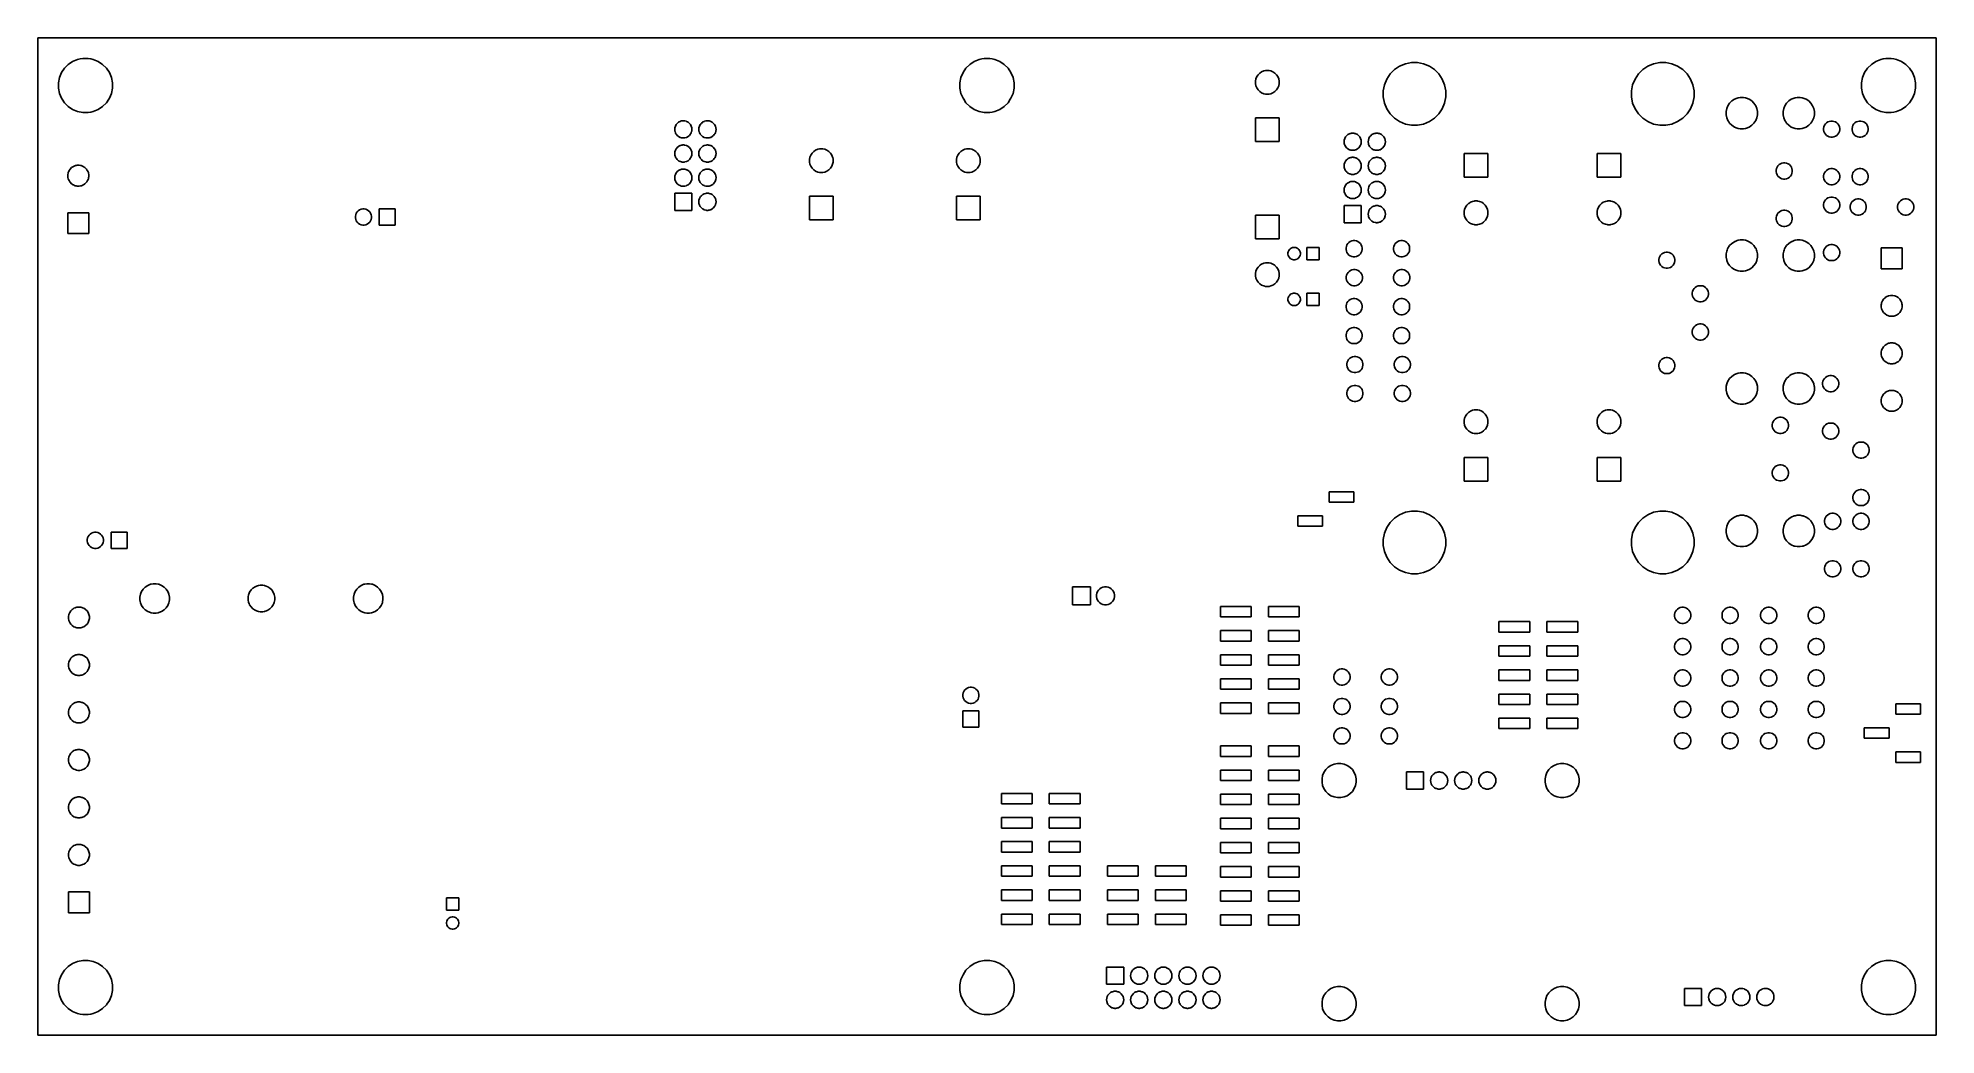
# Model space of a CAD drawing. Extents: x 45 to 245, y -142 to -37.
import ezdxf

# ---------------------------------------------------------------- set-up
doc = ezdxf.new("R2010")
doc.units = 0
doc.header["$MEASUREMENT"] = 0
doc.layers.add('BLACK', color=7, linetype='CONTINUOUS')

msp = doc.modelspace()

# ---------------------------------------------------------------- linework, layer by layer
at = {"layer": 'BLACK', "linetype": 'CONTINUOUS'}
for p, q in [((45.466, -37.084), (45.466, -142.084)), ((45.466, -37.084), (245.466, -37.084)), ((245.466, -37.084), (245.466, -142.084)), ((48.2515, -40.2666), (48.6486, -39.8695)), ((48.6486, -39.8695), (48.7573, -39.7969)), ((48.7573, -39.7969), (49.1155, -39.5575)), ((49.1155, -39.5575), (49.6344, -39.3426)), ((49.6344, -39.3426), (49.9098, -39.2878)), ((49.9098, -39.2878), (50.1852, -39.233)), ((50.1852, -39.233), (50.7468, -39.233)), ((50.7468, -39.233), (51.0222, -39.2878)), ((51.0222, -39.2878), (51.2976, -39.3426)), ((51.2976, -39.3426), (51.8165, -39.5575)), ((51.8165, -39.5575), (52.1747, -39.7969)), ((52.1747, -39.7969), (52.2834, -39.8695)), ((52.2834, -39.8695), (52.6805, -40.2666)), ((143.251, -40.2666), (143.649, -39.8695)), ((143.649, -39.8695), (143.757, -39.7969)), ((143.757, -39.7969), (144.116, -39.5575)), ((144.116, -39.5575), (144.634, -39.3426)), ((144.634, -39.3426), (144.91, -39.2878)), ((144.91, -39.2878), (145.185, -39.233)), ((145.185, -39.233), (145.747, -39.233)), ((145.747, -39.233), (146.022, -39.2878)), ((146.022, -39.2878), (146.298, -39.3426)), ((146.298, -39.3426), (146.816, -39.5575)), ((146.816, -39.5575), (147.175, -39.7969)), ((147.175, -39.7969), (147.283, -39.8695)), ((147.283, -39.8695), (147.681, -40.2666)), ((188.947, -40.0457), (189.548, -39.7969)), ((189.548, -39.7969), (190.186, -39.67)), ((190.186, -39.67), (190.836, -39.67)), ((190.836, -39.67), (191.474, -39.7969)), ((191.474, -39.7969), (192.075, -40.0457)), ((215.107, -40.0457), (215.708, -39.7969)), ((215.708, -39.7969), (216.346, -39.67)), ((216.346, -39.67), (216.996, -39.67)), ((216.996, -39.67), (217.634, -39.7969)), ((217.634, -39.7969), (218.235, -40.0457)), ((238.251, -40.2666), (238.649, -39.8695)), ((238.649, -39.8695), (238.757, -39.7969)), ((238.757, -39.7969), (239.116, -39.5575)), ((239.116, -39.5575), (239.634, -39.3426)), ((239.634, -39.3426), (239.91, -39.2878)), ((239.91, -39.2878), (240.185, -39.233)), ((240.185, -39.233), (240.747, -39.233)), ((240.747, -39.233), (241.022, -39.2878)), ((241.022, -39.2878), (241.298, -39.3426)), ((241.298, -39.3426), (241.816, -39.5575)), ((241.816, -39.5575), (242.175, -39.7969)), ((242.175, -39.7969), (242.283, -39.8695)), ((242.283, -39.8695), (242.681, -40.2666)), ((47.615, -41.8032), (47.7246, -41.2524)), ((47.615, -42.3648), (47.615, -41.8032)), ((47.7246, -41.2524), (47.9395, -40.7335)), ((47.9395, -40.7335), (48.2515, -40.2666)), ((48.2515, -40.2666), (48.2515, -40.2666)), ((52.6805, -40.2666), (52.6805, -40.2666)), ((52.6805, -40.2666), (52.9925, -40.7335)), ((52.9925, -40.7335), (53.2074, -41.2524)), ((53.2074, -41.2524), (53.317, -41.8032)), ((53.317, -41.8032), (53.317, -42.3648)), ((142.615, -41.8032), (142.725, -41.2524)), ((142.615, -42.3648), (142.615, -41.8032)), ((142.725, -41.2524), (142.939, -40.7335)), ((142.939, -40.7335), (143.251, -40.2666)), ((143.251, -40.2666), (143.251, -40.2666)), ((147.681, -40.2666), (147.681, -40.2666)), ((147.681, -40.2666), (147.993, -40.7335)), ((147.993, -40.7335), (148.207, -41.2524)), ((148.207, -41.2524), (148.317, -41.8032)), ((148.317, -41.8032), (148.317, -42.3648)), ((173.749, -41.6268), (173.797, -41.3851)), ((173.749, -41.8732), (173.749, -41.6268)), ((173.797, -42.1149), (173.749, -41.8732)), ((173.797, -41.3851), (173.891, -41.1574)), ((173.891, -41.1574), (174.028, -40.9525)), ((174.028, -40.9525), (174.203, -40.7783)), ((174.028, -40.9525), (174.028, -40.9525)), ((174.203, -40.7777), (174.407, -40.6414)), ((174.203, -40.7783), (174.203, -40.7777)), ((174.407, -40.6414), (174.635, -40.5471)), ((174.635, -40.5471), (174.816, -40.511)), ((174.816, -40.511), (174.877, -40.499)), ((174.877, -40.499), (175.123, -40.499)), ((175.123, -40.499), (175.184, -40.511)), ((175.184, -40.511), (175.365, -40.5471)), ((175.365, -40.5471), (175.593, -40.6414)), ((175.593, -40.6414), (175.797, -40.7777)), ((175.797, -40.7777), (175.797, -40.7783)), ((175.797, -40.7783), (175.972, -40.9525)), ((175.972, -40.9525), (175.972, -40.9525)), ((175.972, -40.9525), (176.109, -41.1574)), ((176.109, -41.1574), (176.203, -41.3851)), ((176.203, -41.3851), (176.251, -41.6268)), ((176.251, -41.8732), (176.203, -42.1149)), ((176.251, -41.6268), (176.251, -41.8732)), ((187.337, -42.0081), (187.586, -41.4074)), ((187.586, -41.4074), (187.947, -40.8667)), ((187.947, -40.8667), (188.407, -40.4069)), ((188.407, -40.4069), (188.947, -40.0457)), ((192.075, -40.0457), (192.615, -40.4069)), ((192.615, -40.4069), (193.075, -40.8667)), ((193.075, -40.8667), (193.436, -41.4074)), ((193.436, -41.4074), (193.685, -42.0081)), ((213.497, -42.0081), (213.746, -41.4074)), ((213.746, -41.4074), (214.107, -40.8667)), ((214.107, -40.8667), (214.567, -40.4069)), ((214.567, -40.4069), (215.107, -40.0457)), ((218.235, -40.0457), (218.775, -40.4069)), ((218.775, -40.4069), (219.235, -40.8667)), ((219.235, -40.8667), (219.596, -41.4074)), ((219.596, -41.4074), (219.845, -42.0081)), ((237.615, -41.8032), (237.725, -41.2524)), ((237.615, -42.3648), (237.615, -41.8032)), ((237.725, -41.2524), (237.939, -40.7335)), ((237.939, -40.7335), (238.251, -40.2666)), ((238.251, -40.2666), (238.251, -40.2666)), ((242.681, -40.2666), (242.681, -40.2666)), ((242.681, -40.2666), (242.993, -40.7335)), ((242.993, -40.7335), (243.207, -41.2524)), ((243.207, -41.2524), (243.317, -41.8032)), ((243.317, -41.8032), (243.317, -42.3648)), ((47.7246, -42.9156), (47.615, -42.3648)), ((47.9395, -43.4345), (47.7246, -42.9156)), ((48.0079, -43.5369), (47.9395, -43.4345)), ((48.2515, -43.9014), (48.0079, -43.5369)), ((48.6486, -44.2985), (48.2515, -43.9014)), ((52.6805, -43.9014), (52.2834, -44.2985)), ((52.9241, -43.5369), (52.6805, -43.9014)), ((52.9925, -43.4345), (52.9241, -43.5369)), ((53.2074, -42.9156), (52.9925, -43.4345)), ((53.317, -42.3648), (53.2074, -42.9156)), ((142.725, -42.9156), (142.615, -42.3648)), ((142.939, -43.4345), (142.725, -42.9156)), ((143.008, -43.5369), (142.939, -43.4345)), ((143.251, -43.9014), (143.008, -43.5369)), ((143.649, -44.2985), (143.251, -43.9014)), ((147.681, -43.9014), (147.283, -44.2985)), ((147.924, -43.5369), (147.681, -43.9014)), ((147.993, -43.4345), (147.924, -43.5369)), ((148.207, -42.9156), (147.993, -43.4345)), ((148.317, -42.3648), (148.207, -42.9156)), ((173.891, -42.3426), (173.797, -42.1149)), ((174.028, -42.5465), (173.891, -42.3426)), ((174.028, -42.5475), (174.028, -42.5465)), ((174.203, -42.7217), (174.028, -42.5475)), ((174.407, -42.8586), (174.203, -42.7217)), ((174.203, -42.7217), (174.203, -42.7217)), ((174.635, -42.9529), (174.407, -42.8586)), ((174.816, -42.989), (174.635, -42.9529)), ((174.877, -43.001), (174.816, -42.989)), ((175.123, -43.001), (174.877, -43.001)), ((175.184, -42.989), (175.123, -43.001)), ((175.365, -42.9529), (175.184, -42.989)), ((175.593, -42.8586), (175.365, -42.9529)), ((175.797, -42.7217), (175.593, -42.8586)), ((175.972, -42.5475), (175.797, -42.7217)), ((175.797, -42.7217), (175.797, -42.7217)), ((176.109, -42.3426), (175.972, -42.5465)), ((175.972, -42.5465), (175.972, -42.5475)), ((176.203, -42.1149), (176.109, -42.3426)), ((187.21, -42.6459), (187.337, -42.0081)), ((187.21, -43.2961), (187.21, -42.6459)), ((187.337, -43.9339), (187.21, -43.2961)), ((187.586, -44.5346), (187.337, -43.9339)), ((193.685, -43.9339), (193.436, -44.5346)), ((193.685, -42.0081), (193.812, -42.6459)), ((193.812, -43.2961), (193.685, -43.9339)), ((193.812, -42.6459), (193.812, -43.2961)), ((213.37, -42.6459), (213.497, -42.0081)), ((213.37, -43.2961), (213.37, -42.6459)), ((213.497, -43.9339), (213.37, -43.2961)), ((213.746, -44.5346), (213.497, -43.9339)), ((219.845, -43.9339), (219.596, -44.5346)), ((219.845, -42.0081), (219.972, -42.6459)), ((219.972, -43.2961), (219.845, -43.9339)), ((219.972, -42.6459), (219.972, -43.2961)), ((223.537, -44.218), (223.718, -43.9475)), ((223.718, -43.9475), (223.948, -43.7176)), ((223.948, -43.7176), (223.951, -43.7152)), ((223.951, -43.7152), (224.218, -43.5369)), ((224.218, -43.5369), (224.518, -43.4124)), ((224.518, -43.4124), (224.625, -43.3913)), ((224.625, -43.3913), (224.837, -43.349)), ((224.837, -43.349), (225.163, -43.349)), ((225.163, -43.349), (225.375, -43.3913)), ((225.375, -43.3913), (225.482, -43.4124)), ((225.482, -43.4124), (225.782, -43.5369)), ((225.782, -43.5369), (226.049, -43.7152)), ((226.049, -43.7152), (226.052, -43.7176)), ((226.052, -43.7176), (226.282, -43.9475)), ((226.282, -43.9475), (226.463, -44.218)), ((229.537, -44.218), (229.718, -43.9475)), ((229.718, -43.9475), (229.948, -43.7176)), ((229.948, -43.7176), (229.951, -43.7152)), ((229.951, -43.7152), (230.218, -43.5369)), ((230.218, -43.5369), (230.518, -43.4124)), ((230.518, -43.4124), (230.625, -43.3913)), ((230.625, -43.3913), (230.837, -43.349)), ((230.837, -43.349), (231.163, -43.349)), ((231.163, -43.349), (231.375, -43.3913)), ((231.375, -43.3913), (231.482, -43.4124)), ((231.482, -43.4124), (231.782, -43.5369)), ((231.782, -43.5369), (232.049, -43.7152)), ((232.049, -43.7152), (232.052, -43.7176)), ((232.052, -43.7176), (232.282, -43.9475)), ((232.282, -43.9475), (232.463, -44.218)), ((237.725, -42.9156), (237.615, -42.3648)), ((237.939, -43.4345), (237.725, -42.9156)), ((238.008, -43.5369), (237.939, -43.4345)), ((238.251, -43.9014), (238.008, -43.5369)), ((238.649, -44.2985), (238.251, -43.9014)), ((242.681, -43.9014), (242.283, -44.2985)), ((242.924, -43.5369), (242.681, -43.9014)), ((242.993, -43.4345), (242.924, -43.5369)), ((243.207, -42.9156), (242.993, -43.4345)), ((243.317, -42.3648), (243.207, -42.9156)), ((49.1155, -44.6105), (48.6486, -44.2985)), ((48.6486, -44.2985), (48.6486, -44.2985)), ((49.6344, -44.8254), (49.1155, -44.6105)), ((50.1852, -44.935), (49.6344, -44.8254)), ((50.7468, -44.935), (50.1852, -44.935)), ((51.0222, -44.8802), (50.7468, -44.935)), ((51.2976, -44.8254), (51.0222, -44.8802)), ((51.8165, -44.6105), (51.2976, -44.8254)), ((52.2834, -44.2985), (51.8165, -44.6105)), ((52.2834, -44.2985), (52.2834, -44.2985)), ((112.826, -46.0738), (112.927, -45.9906)), ((112.927, -45.9906), (112.963, -45.9612)), ((112.963, -45.9612), (113.022, -45.9299)), ((113.022, -45.9299), (113.12, -45.8776)), ((113.12, -45.8776), (113.176, -45.8604)), ((113.176, -45.8604), (113.289, -45.826)), ((113.289, -45.826), (113.356, -45.8195)), ((113.356, -45.8195), (113.422, -45.813)), ((113.422, -45.813), (113.51, -45.813)), ((113.51, -45.813), (113.576, -45.8195)), ((113.576, -45.8195), (113.643, -45.826)), ((113.643, -45.826), (113.756, -45.8604)), ((113.756, -45.8604), (113.812, -45.8776)), ((113.812, -45.8776), (113.91, -45.9299)), ((113.91, -45.9299), (113.969, -45.9612)), ((113.969, -45.9612), (114.005, -45.9906)), ((114.005, -45.9906), (114.106, -46.0738)), ((115.366, -46.0738), (115.467, -45.9906)), ((115.467, -45.9906), (115.503, -45.9612)), ((115.503, -45.9612), (115.562, -45.9299)), ((115.562, -45.9299), (115.66, -45.8776)), ((115.66, -45.8776), (115.716, -45.8604)), ((115.716, -45.8604), (115.829, -45.826)), ((115.829, -45.826), (115.896, -45.8195)), ((115.896, -45.8195), (115.962, -45.813)), ((115.962, -45.813), (116.05, -45.813)), ((116.05, -45.813), (116.116, -45.8195)), ((116.116, -45.8195), (116.183, -45.826)), ((116.183, -45.826), (116.296, -45.8604)), ((116.296, -45.8604), (116.352, -45.8776)), ((116.352, -45.8776), (116.45, -45.9299)), ((116.45, -45.9299), (116.509, -45.9612)), ((116.509, -45.9612), (116.545, -45.9906)), ((116.545, -45.9906), (116.646, -46.0738)), ((144.116, -44.6105), (143.649, -44.2985)), ((143.649, -44.2985), (143.649, -44.2985)), ((144.634, -44.8254), (144.116, -44.6105)), ((145.185, -44.935), (144.634, -44.8254)), ((145.747, -44.935), (145.185, -44.935)), ((146.022, -44.8802), (145.747, -44.935)), ((146.298, -44.8254), (146.022, -44.8802)), ((146.816, -44.6105), (146.298, -44.8254)), ((147.283, -44.2985), (146.816, -44.6105)), ((147.283, -44.2985), (147.283, -44.2985)), ((173.749, -48.001), (173.749, -45.499)), ((173.749, -45.499), (176.251, -45.499)), ((176.251, -45.499), (176.251, -48.001)), ((187.947, -45.0753), (187.586, -44.5346)), ((188.407, -45.5351), (187.947, -45.0753)), ((188.947, -45.8963), (188.407, -45.5351)), ((189.548, -46.1451), (188.947, -45.8963)), ((192.075, -45.8963), (191.474, -46.1451)), ((192.615, -45.5351), (192.075, -45.8963)), ((193.075, -45.0753), (192.615, -45.5351)), ((193.436, -44.5346), (193.075, -45.0753)), ((214.107, -45.0753), (213.746, -44.5346)), ((214.567, -45.5351), (214.107, -45.0753)), ((215.107, -45.8963), (214.567, -45.5351)), ((215.708, -46.1451), (215.107, -45.8963)), ((218.235, -45.8963), (217.634, -46.1451)), ((218.775, -45.5351), (218.235, -45.8963)), ((219.235, -45.0753), (218.775, -45.5351)), ((219.596, -44.5346), (219.235, -45.0753)), ((223.349, -44.8374), (223.351, -44.8254)), ((223.349, -45.1626), (223.349, -44.8374)), ((223.412, -45.4816), (223.349, -45.1626)), ((223.351, -44.8254), (223.412, -44.5184)), ((223.412, -44.5184), (223.537, -44.218)), ((223.537, -45.782), (223.412, -45.4816)), ((223.636, -45.9299), (223.537, -45.782)), ((223.718, -46.0525), (223.636, -45.9299)), ((226.364, -45.9299), (226.282, -46.0525)), ((226.463, -45.782), (226.364, -45.9299)), ((226.463, -44.218), (226.588, -44.5184)), ((226.588, -45.4816), (226.463, -45.782)), ((226.588, -44.5184), (226.649, -44.8254)), ((226.651, -45.1626), (226.588, -45.4816)), ((226.649, -44.8254), (226.651, -44.8374)), ((226.651, -44.8374), (226.651, -45.1626)), ((229.349, -44.8374), (229.351, -44.8254)), ((229.349, -45.1626), (229.349, -44.8374)), ((229.412, -45.4816), (229.349, -45.1626)), ((229.351, -44.8254), (229.412, -44.5184)), ((229.412, -44.5184), (229.537, -44.218)), ((229.537, -45.782), (229.412, -45.4816)), ((229.636, -45.9299), (229.537, -45.782)), ((229.718, -46.0525), (229.636, -45.9299)), ((232.364, -45.9299), (232.282, -46.0525)), ((232.463, -45.782), (232.364, -45.9299)), ((232.463, -44.218), (232.588, -44.5184)), ((232.588, -45.4816), (232.463, -45.782)), ((232.588, -44.5184), (232.649, -44.8254)), ((232.651, -45.1626), (232.588, -45.4816)), ((232.649, -44.8254), (232.651, -44.8374)), ((232.651, -44.8374), (232.651, -45.1626)), ((233.924, -46.023), (234.063, -45.9299)), ((234.063, -45.9299), (234.218, -45.8657)), ((234.218, -45.8657), (234.382, -45.833)), ((234.382, -45.833), (234.55, -45.833)), ((234.55, -45.833), (234.714, -45.8657)), ((234.714, -45.8657), (234.869, -45.9299)), ((234.869, -45.9299), (235.008, -46.023)), ((236.924, -46.023), (237.063, -45.9299)), ((237.063, -45.9299), (237.218, -45.8657)), ((237.218, -45.8657), (237.382, -45.833)), ((237.382, -45.833), (237.55, -45.833)), ((237.55, -45.833), (237.714, -45.8657)), ((237.714, -45.8657), (237.869, -45.9299)), ((237.869, -45.9299), (238.008, -46.023)), ((239.116, -44.6105), (238.649, -44.2985)), ((238.649, -44.2985), (238.649, -44.2985)), ((239.634, -44.8254), (239.116, -44.6105)), ((240.185, -44.935), (239.634, -44.8254)), ((240.747, -44.935), (240.185, -44.935)), ((241.022, -44.8802), (240.747, -44.935)), ((241.298, -44.8254), (241.022, -44.8802)), ((241.816, -44.6105), (241.298, -44.8254)), ((242.283, -44.2985), (241.816, -44.6105)), ((242.283, -44.2985), (242.283, -44.2985)), ((112.561, -46.714), (112.578, -46.5374)), ((112.578, -46.8906), (112.561, -46.714)), ((112.578, -46.5374), (112.63, -46.3675)), ((112.591, -46.9322), (112.578, -46.8906)), ((112.63, -47.0605), (112.591, -46.9322)), ((112.63, -46.3675), (112.713, -46.211)), ((112.63, -46.3675), (112.63, -46.3675)), ((112.692, -47.1776), (112.63, -47.0605)), ((112.713, -47.217), (112.692, -47.1776)), ((112.713, -46.211), (112.743, -46.1753)), ((112.713, -46.211), (112.713, -46.211)), ((112.743, -47.2527), (112.713, -47.217)), ((112.743, -46.1753), (112.826, -46.0738)), ((112.826, -47.3542), (112.743, -47.2527)), ((112.927, -47.4374), (112.826, -47.3542)), ((112.963, -47.4668), (112.927, -47.4374)), ((113.12, -47.5504), (112.963, -47.4668)), ((112.963, -47.4668), (112.963, -47.4668)), ((113.176, -47.5676), (113.12, -47.5504)), ((113.289, -47.602), (113.176, -47.5676)), ((113.356, -47.6085), (113.289, -47.602)), ((113.422, -47.615), (113.356, -47.6085)), ((113.51, -47.615), (113.422, -47.615)), ((113.576, -47.6085), (113.51, -47.615)), ((113.643, -47.602), (113.576, -47.6085)), ((113.756, -47.5676), (113.643, -47.602)), ((113.812, -47.5504), (113.756, -47.5676)), ((113.969, -47.4668), (113.812, -47.5504)), ((114.005, -47.4374), (113.969, -47.4668)), ((113.969, -47.4668), (113.969, -47.4668)), ((114.106, -47.3542), (114.005, -47.4374)), ((114.106, -46.0738), (114.189, -46.1753)), ((114.189, -47.2527), (114.106, -47.3542)), ((114.189, -46.1753), (114.219, -46.211)), ((114.219, -47.217), (114.189, -47.2527)), ((114.219, -46.211), (114.219, -46.211)), ((114.219, -46.211), (114.302, -46.3675)), ((114.24, -47.1776), (114.219, -47.217)), ((114.302, -47.0605), (114.24, -47.1776)), ((114.302, -46.3675), (114.302, -46.3675)), ((114.302, -46.3675), (114.354, -46.5374)), ((114.341, -46.9322), (114.302, -47.0605)), ((114.354, -46.8906), (114.341, -46.9322)), ((114.354, -46.5374), (114.371, -46.714)), ((114.371, -46.714), (114.354, -46.8906)), ((115.101, -46.714), (115.118, -46.5374)), ((115.118, -46.8906), (115.101, -46.714)), ((115.118, -46.5374), (115.17, -46.3675)), ((115.131, -46.9322), (115.118, -46.8906)), ((115.17, -47.0605), (115.131, -46.9322)), ((115.17, -46.3675), (115.253, -46.211)), ((115.17, -46.3675), (115.17, -46.3675)), ((115.232, -47.1776), (115.17, -47.0605)), ((115.253, -47.217), (115.232, -47.1776)), ((115.253, -46.211), (115.283, -46.1753)), ((115.253, -46.211), (115.253, -46.211)), ((115.283, -47.2527), (115.253, -47.217)), ((115.283, -46.1753), (115.366, -46.0738)), ((115.366, -47.3542), (115.283, -47.2527)), ((115.467, -47.4374), (115.366, -47.3542)), ((115.503, -47.4668), (115.467, -47.4374)), ((115.66, -47.5504), (115.503, -47.4668)), ((115.503, -47.4668), (115.503, -47.4668)), ((115.716, -47.5676), (115.66, -47.5504)), ((115.829, -47.602), (115.716, -47.5676)), ((115.896, -47.6085), (115.829, -47.602)), ((115.962, -47.615), (115.896, -47.6085)), ((116.05, -47.615), (115.962, -47.615)), ((116.116, -47.6085), (116.05, -47.615)), ((116.183, -47.602), (116.116, -47.6085)), ((116.296, -47.5676), (116.183, -47.602)), ((116.352, -47.5504), (116.296, -47.5676)), ((116.509, -47.4668), (116.352, -47.5504)), ((116.545, -47.4374), (116.509, -47.4668)), ((116.509, -47.4668), (116.509, -47.4668)), ((116.646, -47.3542), (116.545, -47.4374)), ((116.646, -46.0738), (116.729, -46.1753)), ((116.729, -47.2527), (116.646, -47.3542)), ((116.729, -46.1753), (116.759, -46.211)), ((116.759, -47.217), (116.729, -47.2527)), ((116.759, -46.211), (116.759, -46.211)), ((116.759, -46.211), (116.842, -46.3675)), ((116.78, -47.1776), (116.759, -47.217)), ((116.842, -47.0605), (116.78, -47.1776)), ((116.842, -46.3675), (116.842, -46.3675)), ((116.842, -46.3675), (116.894, -46.5374)), ((116.881, -46.9322), (116.842, -47.0605)), ((116.894, -46.8906), (116.881, -46.9322)), ((116.894, -46.5374), (116.911, -46.714)), ((116.911, -46.714), (116.894, -46.8906)), ((183.091, -48.014), (183.108, -47.8374)), ((183.108, -47.8374), (183.16, -47.6675)), ((183.16, -47.6675), (183.243, -47.511)), ((183.16, -47.6675), (183.16, -47.6675)), ((183.243, -47.511), (183.28, -47.4668)), ((183.243, -47.511), (183.243, -47.511)), ((183.28, -47.4668), (183.356, -47.3738)), ((183.356, -47.3738), (183.457, -47.2906)), ((183.457, -47.2906), (183.493, -47.2612)), ((183.493, -47.2612), (183.558, -47.2265)), ((183.558, -47.2265), (183.65, -47.1776)), ((183.65, -47.1776), (183.706, -47.1604)), ((183.706, -47.1604), (183.819, -47.126)), ((183.819, -47.126), (183.886, -47.1195)), ((183.886, -47.1195), (183.952, -47.113)), ((183.952, -47.113), (184.04, -47.113)), ((184.04, -47.113), (184.106, -47.1195)), ((184.106, -47.1195), (184.173, -47.126)), ((184.173, -47.126), (184.286, -47.1604)), ((184.286, -47.1604), (184.342, -47.1776)), ((184.342, -47.1776), (184.434, -47.2265)), ((184.434, -47.2265), (184.499, -47.2612)), ((184.499, -47.2612), (184.535, -47.2906)), ((184.535, -47.2906), (184.636, -47.3738)), ((184.636, -47.3738), (184.712, -47.4668)), ((184.712, -47.4668), (184.749, -47.511)), ((184.749, -47.511), (184.749, -47.511)), ((184.749, -47.511), (184.832, -47.6675)), ((184.832, -47.6675), (184.832, -47.6675)), ((184.832, -47.6675), (184.884, -47.8374)), ((184.884, -47.8374), (184.901, -48.014)), ((185.631, -48.014), (185.648, -47.8374)), ((185.648, -47.8374), (185.7, -47.6675)), ((185.7, -47.6675), (185.783, -47.511)), ((185.7, -47.6675), (185.7, -47.6675)), ((185.783, -47.511), (185.82, -47.4668)), ((185.783, -47.511), (185.783, -47.511)), ((185.82, -47.4668), (185.896, -47.3738)), ((185.896, -47.3738), (185.997, -47.2906)), ((185.997, -47.2906), (186.033, -47.2612)), ((186.033, -47.2612), (186.098, -47.2265)), ((186.098, -47.2265), (186.19, -47.1776)), ((186.19, -47.1776), (186.246, -47.1604)), ((186.246, -47.1604), (186.359, -47.126)), ((186.359, -47.126), (186.426, -47.1195)), ((186.426, -47.1195), (186.492, -47.113)), ((186.492, -47.113), (186.58, -47.113)), ((186.58, -47.113), (186.646, -47.1195)), ((186.646, -47.1195), (186.713, -47.126)), ((186.713, -47.126), (186.826, -47.1604)), ((186.826, -47.1604), (186.882, -47.1776)), ((186.882, -47.1776), (186.974, -47.2265)), ((186.974, -47.2265), (187.039, -47.2612)), ((187.039, -47.2612), (187.075, -47.2906)), ((187.075, -47.2906), (187.176, -47.3738)), ((187.176, -47.3738), (187.252, -47.4668)), ((187.252, -47.4668), (187.289, -47.511)), ((187.289, -47.511), (187.289, -47.511)), ((187.289, -47.511), (187.372, -47.6675)), ((187.372, -47.6675), (187.372, -47.6675)), ((187.372, -47.6675), (187.424, -47.8374)), ((187.424, -47.8374), (187.441, -48.014)), ((190.186, -46.272), (189.548, -46.1451)), ((190.836, -46.272), (190.186, -46.272)), ((191.474, -46.1451), (190.836, -46.272)), ((216.346, -46.272), (215.708, -46.1451)), ((216.996, -46.272), (216.346, -46.272)), ((217.634, -46.1451), (216.996, -46.272)), ((223.948, -46.2824), (223.718, -46.0525)), ((224.218, -46.4631), (223.948, -46.2824)), ((223.948, -46.2824), (223.948, -46.2824)), ((224.518, -46.5876), (224.218, -46.4631)), ((224.625, -46.6087), (224.518, -46.5876)), ((224.837, -46.651), (224.625, -46.6087)), ((225.163, -46.651), (224.837, -46.651)), ((225.375, -46.6087), (225.163, -46.651)), ((225.482, -46.5876), (225.375, -46.6087)), ((225.782, -46.4631), (225.482, -46.5876)), ((226.052, -46.2824), (225.782, -46.4631)), ((226.282, -46.0525), (226.052, -46.2824)), ((226.052, -46.2824), (226.052, -46.2824)), ((229.948, -46.2824), (229.718, -46.0525)), ((230.218, -46.4631), (229.948, -46.2824)), ((229.948, -46.2824), (229.948, -46.2824)), ((230.518, -46.5876), (230.218, -46.4631)), ((230.625, -46.6087), (230.518, -46.5876)), ((230.837, -46.651), (230.625, -46.6087)), ((231.163, -46.651), (230.837, -46.651)), ((231.375, -46.6087), (231.163, -46.651)), ((231.482, -46.5876), (231.375, -46.6087)), ((231.782, -46.4631), (231.482, -46.5876)), ((232.052, -46.2824), (231.782, -46.4631)), ((232.282, -46.0525), (232.052, -46.2824)), ((232.052, -46.2824), (232.052, -46.2824)), ((233.615, -46.6002), (233.648, -46.4358)), ((233.615, -46.7678), (233.615, -46.6002)), ((233.648, -46.9322), (233.615, -46.7678)), ((233.648, -46.4358), (233.712, -46.2809)), ((233.712, -47.0871), (233.648, -46.9322)), ((233.712, -46.2809), (233.805, -46.1415)), ((233.805, -47.2265), (233.712, -47.0871)), ((233.805, -46.1415), (233.924, -46.023)), ((233.924, -47.345), (233.805, -47.2265)), ((234.063, -47.4381), (233.924, -47.345)), ((234.218, -47.5023), (234.063, -47.4381)), ((234.382, -47.535), (234.218, -47.5023)), ((234.55, -47.535), (234.382, -47.535)), ((234.714, -47.5023), (234.55, -47.535)), ((234.869, -47.4381), (234.714, -47.5023)), ((235.008, -47.345), (234.869, -47.4381)), ((235.008, -46.023), (235.127, -46.1415)), ((235.127, -47.2265), (235.008, -47.345)), ((235.127, -46.1415), (235.22, -46.2809)), ((235.22, -47.0871), (235.127, -47.2265)), ((235.22, -46.2809), (235.284, -46.4358)), ((235.284, -46.9322), (235.22, -47.0871)), ((235.284, -46.4358), (235.317, -46.6002)), ((235.317, -46.7678), (235.284, -46.9322)), ((235.317, -46.6002), (235.317, -46.7678)), ((236.615, -46.6002), (236.648, -46.4358)), ((236.615, -46.7678), (236.615, -46.6002)), ((236.648, -46.9322), (236.615, -46.7678)), ((236.648, -46.4358), (236.712, -46.2809)), ((236.712, -47.0871), (236.648, -46.9322)), ((236.712, -46.2809), (236.805, -46.1415)), ((236.805, -47.2265), (236.712, -47.0871)), ((236.805, -46.1415), (236.924, -46.023)), ((236.924, -47.345), (236.805, -47.2265)), ((237.063, -47.4381), (236.924, -47.345)), ((237.218, -47.5023), (237.063, -47.4381)), ((237.382, -47.535), (237.218, -47.5023)), ((237.55, -47.535), (237.382, -47.535)), ((237.714, -47.5023), (237.55, -47.535)), ((237.869, -47.4381), (237.714, -47.5023)), ((238.008, -47.345), (237.869, -47.4381)), ((238.008, -46.023), (238.127, -46.1415)), ((238.127, -47.2265), (238.008, -47.345)), ((238.127, -46.1415), (238.22, -46.2809)), ((238.22, -47.0871), (238.127, -47.2265)), ((238.22, -46.2809), (238.284, -46.4358)), ((238.284, -46.9322), (238.22, -47.0871)), ((238.284, -46.4358), (238.317, -46.6002)), ((238.317, -46.7678), (238.284, -46.9322)), ((238.317, -46.6002), (238.317, -46.7678)), ((112.561, -49.254), (112.578, -49.0774)), ((112.578, -49.4306), (112.561, -49.254)), ((112.578, -49.0774), (112.63, -48.9075)), ((112.612, -49.5439), (112.578, -49.4306)), ((112.63, -49.6005), (112.612, -49.5439)), ((112.63, -48.9075), (112.713, -48.751)), ((112.63, -48.9075), (112.63, -48.9075)), ((112.692, -49.7176), (112.63, -49.6005)), ((112.713, -49.757), (112.692, -49.7176)), ((112.713, -48.751), (112.743, -48.7153)), ((112.713, -48.751), (112.713, -48.751)), ((112.743, -49.7927), (112.713, -49.757)), ((112.743, -48.7153), (112.826, -48.6138)), ((112.826, -49.8942), (112.743, -49.7927)), ((112.826, -48.6138), (112.944, -48.517)), ((112.927, -49.9774), (112.826, -49.8942)), ((112.963, -50.0068), (112.927, -49.9774)), ((112.944, -48.517), (112.963, -48.5012)), ((112.963, -48.5012), (112.981, -48.4917)), ((112.981, -48.4917), (113.12, -48.4176)), ((113.12, -48.4176), (113.176, -48.4004)), ((113.176, -48.4004), (113.289, -48.366)), ((113.289, -48.366), (113.356, -48.3595)), ((113.356, -48.3595), (113.422, -48.353)), ((113.422, -48.353), (113.51, -48.353)), ((113.51, -48.353), (113.576, -48.3595)), ((113.576, -48.3595), (113.643, -48.366)), ((113.643, -48.366), (113.756, -48.4004)), ((113.756, -48.4004), (113.812, -48.4176)), ((113.812, -48.4176), (113.951, -48.4917)), ((113.951, -48.4917), (113.969, -48.5012)), ((113.969, -48.5012), (113.988, -48.517)), ((114.005, -49.9774), (113.969, -50.0068)), ((113.988, -48.517), (114.106, -48.6138)), ((114.106, -49.8942), (114.005, -49.9774)), ((114.106, -48.6138), (114.189, -48.7153)), ((114.189, -49.7927), (114.106, -49.8942)), ((114.189, -48.7153), (114.219, -48.751)), ((114.219, -49.757), (114.189, -49.7927)), ((114.219, -48.751), (114.219, -48.751)), ((114.219, -48.751), (114.302, -48.9075)), ((114.24, -49.7176), (114.219, -49.757)), ((114.302, -49.6005), (114.24, -49.7176)), ((114.302, -48.9075), (114.302, -48.9075)), ((114.302, -48.9075), (114.354, -49.0774)), ((114.32, -49.5439), (114.302, -49.6005)), ((114.354, -49.4306), (114.32, -49.5439)), ((114.354, -49.0774), (114.371, -49.254)), ((114.371, -49.254), (114.354, -49.4306)), ((115.101, -49.254), (115.118, -49.0774)), ((115.118, -49.4306), (115.101, -49.254)), ((115.118, -49.0774), (115.17, -48.9075)), ((115.152, -49.5439), (115.118, -49.4306)), ((115.17, -49.6005), (115.152, -49.5439)), ((115.17, -48.9075), (115.253, -48.751)), ((115.17, -48.9075), (115.17, -48.9075)), ((115.232, -49.7176), (115.17, -49.6005)), ((115.253, -49.757), (115.232, -49.7176)), ((115.253, -48.751), (115.283, -48.7153)), ((115.253, -48.751), (115.253, -48.751)), ((115.283, -49.7927), (115.253, -49.757)), ((115.283, -48.7153), (115.366, -48.6138)), ((115.366, -49.8942), (115.283, -49.7927)), ((115.366, -48.6138), (115.484, -48.517)), ((115.467, -49.9774), (115.366, -49.8942)), ((115.503, -50.0068), (115.467, -49.9774)), ((115.484, -48.517), (115.503, -48.5012)), ((115.503, -48.5012), (115.521, -48.4917)), ((115.521, -48.4917), (115.66, -48.4176)), ((115.66, -48.4176), (115.716, -48.4004)), ((115.716, -48.4004), (115.829, -48.366)), ((115.829, -48.366), (115.896, -48.3595)), ((115.896, -48.3595), (115.962, -48.353)), ((115.962, -48.353), (116.05, -48.353)), ((116.05, -48.353), (116.116, -48.3595)), ((116.116, -48.3595), (116.183, -48.366)), ((116.183, -48.366), (116.296, -48.4004)), ((116.296, -48.4004), (116.352, -48.4176)), ((116.352, -48.4176), (116.491, -48.4917)), ((116.491, -48.4917), (116.509, -48.5012)), ((116.509, -48.5012), (116.528, -48.517)), ((116.545, -49.9774), (116.509, -50.0068)), ((116.528, -48.517), (116.646, -48.6138)), ((116.646, -49.8942), (116.545, -49.9774)), ((116.646, -48.6138), (116.729, -48.7153)), ((116.729, -49.7927), (116.646, -49.8942)), ((116.729, -48.7153), (116.759, -48.751)), ((116.759, -49.757), (116.729, -49.7927)), ((116.759, -48.751), (116.759, -48.751)), ((116.759, -48.751), (116.842, -48.9075)), ((116.78, -49.7176), (116.759, -49.757)), ((116.842, -49.6005), (116.78, -49.7176)), ((116.842, -48.9075), (116.842, -48.9075)), ((116.842, -48.9075), (116.894, -49.0774)), ((116.86, -49.5439), (116.842, -49.6005)), ((116.894, -49.4306), (116.86, -49.5439)), ((116.894, -49.0774), (116.911, -49.254)), ((116.911, -49.254), (116.894, -49.4306)), ((126.749, -49.8768), (126.794, -49.653)), ((126.749, -50.1232), (126.749, -49.8768)), ((126.794, -49.653), (126.797, -49.6351)), ((126.797, -49.6351), (126.891, -49.4074)), ((126.891, -49.4074), (127.028, -49.2025)), ((127.028, -49.2025), (127.203, -49.0283)), ((127.028, -49.2025), (127.028, -49.2025)), ((127.203, -49.0277), (127.407, -48.8914)), ((127.203, -49.0283), (127.203, -49.0277)), ((127.407, -48.8914), (127.635, -48.7971)), ((127.635, -48.7971), (127.816, -48.761)), ((127.816, -48.761), (127.877, -48.749)), ((127.877, -48.749), (128.123, -48.749)), ((128.123, -48.749), (128.184, -48.761)), ((128.184, -48.761), (128.365, -48.7971)), ((128.365, -48.7971), (128.593, -48.8914)), ((128.593, -48.8914), (128.797, -49.0277)), ((128.797, -49.0277), (128.797, -49.0283)), ((128.797, -49.0283), (128.972, -49.2025)), ((128.972, -49.2025), (128.972, -49.2025)), ((128.972, -49.2025), (129.109, -49.4074)), ((129.109, -49.4074), (129.203, -49.6351)), ((129.203, -49.6351), (129.206, -49.653)), ((129.206, -49.653), (129.251, -49.8768)), ((129.251, -49.8768), (129.251, -50.1232)), ((142.249, -49.8768), (142.294, -49.653)), ((142.249, -50.1232), (142.249, -49.8768)), ((142.294, -49.653), (142.297, -49.6351)), ((142.297, -49.6351), (142.391, -49.4074)), ((142.391, -49.4074), (142.528, -49.2025)), ((142.528, -49.2025), (142.703, -49.0283)), ((142.528, -49.2025), (142.528, -49.2025)), ((142.703, -49.0277), (142.907, -48.8914)), ((142.703, -49.0283), (142.703, -49.0277)), ((142.907, -48.8914), (143.135, -48.7971)), ((143.135, -48.7971), (143.316, -48.761)), ((143.316, -48.761), (143.377, -48.749)), ((143.377, -48.749), (143.623, -48.749)), ((143.623, -48.749), (143.684, -48.761)), ((143.684, -48.761), (143.865, -48.7971)), ((143.865, -48.7971), (144.093, -48.8914)), ((144.093, -48.8914), (144.297, -49.0277)), ((144.297, -49.0277), (144.297, -49.0283)), ((144.297, -49.0283), (144.472, -49.2025)), ((144.472, -49.2025), (144.472, -49.2025)), ((144.472, -49.2025), (144.609, -49.4074)), ((144.609, -49.4074), (144.703, -49.6351)), ((144.703, -49.6351), (144.706, -49.653)), ((144.706, -49.653), (144.751, -49.8768)), ((144.751, -49.8768), (144.751, -50.1232)), ((176.251, -48.001), (173.749, -48.001)), ((183.108, -48.1906), (183.091, -48.014)), ((183.142, -48.3039), (183.108, -48.1906)), ((183.16, -48.3605), (183.142, -48.3039)), ((183.19, -48.4176), (183.16, -48.3605)), ((183.243, -48.517), (183.19, -48.4176)), ((183.273, -48.5527), (183.243, -48.517)), ((183.356, -48.6542), (183.273, -48.5527)), ((183.28, -50.0068), (183.356, -49.9138)), ((183.457, -48.7374), (183.356, -48.6542)), ((183.356, -49.9138), (183.457, -49.8306)), ((183.493, -48.7668), (183.457, -48.7374)), ((183.457, -49.8306), (183.493, -49.8012)), ((183.65, -48.8504), (183.493, -48.7668)), ((183.493, -48.7668), (183.493, -48.7668)), ((183.493, -49.8012), (183.511, -49.7917)), ((183.511, -49.7917), (183.65, -49.7176)), ((183.706, -48.8676), (183.65, -48.8504)), ((183.65, -49.7176), (183.706, -49.7004)), ((183.819, -48.902), (183.706, -48.8676)), ((183.706, -49.7004), (183.819, -49.666)), ((183.886, -48.9085), (183.819, -48.902)), ((183.819, -49.666), (183.886, -49.6595)), ((183.952, -48.915), (183.886, -48.9085)), ((183.886, -49.6595), (183.952, -49.653)), ((184.04, -48.915), (183.952, -48.915)), ((183.952, -49.653), (184.04, -49.653)), ((184.106, -48.9085), (184.04, -48.915)), ((184.04, -49.653), (184.106, -49.6595)), ((184.173, -48.902), (184.106, -48.9085)), ((184.106, -49.6595), (184.173, -49.666)), ((184.286, -48.8676), (184.173, -48.902)), ((184.173, -49.666), (184.286, -49.7004)), ((184.342, -48.8504), (184.286, -48.8676)), ((184.286, -49.7004), (184.342, -49.7176)), ((184.499, -48.7668), (184.342, -48.8504)), ((184.342, -49.7176), (184.481, -49.7917)), ((184.481, -49.7917), (184.499, -49.8012)), ((184.535, -48.7374), (184.499, -48.7668)), ((184.499, -48.7668), (184.499, -48.7668)), ((184.499, -49.8012), (184.535, -49.8306)), ((184.636, -48.6542), (184.535, -48.7374)), ((184.535, -49.8306), (184.636, -49.9138)), ((184.719, -48.5527), (184.636, -48.6542)), ((184.636, -49.9138), (184.712, -50.0068)), ((184.749, -48.517), (184.719, -48.5527)), ((184.802, -48.4176), (184.749, -48.517)), ((184.832, -48.3605), (184.802, -48.4176)), ((184.85, -48.3039), (184.832, -48.3605)), ((184.884, -48.1906), (184.85, -48.3039)), ((184.901, -48.014), (184.884, -48.1906)), ((185.648, -48.1906), (185.631, -48.014)), ((185.682, -48.3039), (185.648, -48.1906)), ((185.7, -48.3605), (185.682, -48.3039)), ((185.73, -48.4176), (185.7, -48.3605)), ((185.783, -48.517), (185.73, -48.4176)), ((185.813, -48.5527), (185.783, -48.517)), ((185.896, -48.6542), (185.813, -48.5527)), ((185.82, -50.0068), (185.896, -49.9138)), ((185.997, -48.7374), (185.896, -48.6542)), ((185.896, -49.9138), (185.997, -49.8306)), ((186.033, -48.7668), (185.997, -48.7374)), ((185.997, -49.8306), (186.033, -49.8012)), ((186.19, -48.8504), (186.033, -48.7668)), ((186.033, -48.7668), (186.033, -48.7668)), ((186.033, -49.8012), (186.051, -49.7917)), ((186.051, -49.7917), (186.19, -49.7176)), ((186.246, -48.8676), (186.19, -48.8504)), ((186.19, -49.7176), (186.246, -49.7004)), ((186.359, -48.902), (186.246, -48.8676)), ((186.246, -49.7004), (186.359, -49.666)), ((186.426, -48.9085), (186.359, -48.902)), ((186.359, -49.666), (186.426, -49.6595)), ((186.492, -48.915), (186.426, -48.9085)), ((186.426, -49.6595), (186.492, -49.653)), ((186.58, -48.915), (186.492, -48.915)), ((186.492, -49.653), (186.58, -49.653)), ((186.646, -48.9085), (186.58, -48.915)), ((186.58, -49.653), (186.646, -49.6595)), ((186.713, -48.902), (186.646, -48.9085)), ((186.646, -49.6595), (186.713, -49.666)), ((186.826, -48.8676), (186.713, -48.902)), ((186.713, -49.666), (186.826, -49.7004)), ((186.882, -48.8504), (186.826, -48.8676)), ((186.826, -49.7004), (186.882, -49.7176)), ((187.039, -48.7668), (186.882, -48.8504)), ((186.882, -49.7176), (187.021, -49.7917)), ((187.021, -49.7917), (187.039, -49.8012)), ((187.075, -48.7374), (187.039, -48.7668)), ((187.039, -48.7668), (187.039, -48.7668)), ((187.039, -49.8012), (187.075, -49.8306)), ((187.176, -48.6542), (187.075, -48.7374)), ((187.075, -49.8306), (187.176, -49.9138)), ((187.259, -48.5527), (187.176, -48.6542)), ((187.176, -49.9138), (187.252, -50.0068)), ((187.289, -48.517), (187.259, -48.5527)), ((187.342, -48.4176), (187.289, -48.517)), ((187.372, -48.3605), (187.342, -48.4176)), ((187.39, -48.3039), (187.372, -48.3605)), ((187.424, -48.1906), (187.39, -48.3039)), ((187.441, -48.014), (187.424, -48.1906)), ((195.749, -51.751), (195.749, -49.249)), ((195.749, -49.249), (198.251, -49.249)), ((198.251, -49.249), (198.251, -51.751)), ((209.749, -51.751), (209.749, -49.249)), ((209.749, -49.249), (212.251, -49.249)), ((212.251, -49.249), (212.251, -51.751)), ((48.615, -51.4756), (48.6486, -51.3068)), ((48.615, -51.6924), (48.615, -51.4756)), ((48.63, -51.7678), (48.615, -51.6924)), ((48.6573, -51.9051), (48.63, -51.7678)), ((48.6486, -51.3068), (48.6573, -51.2629)), ((48.6573, -51.2629), (48.6867, -51.192)), ((48.6844, -51.9706), (48.6573, -51.9051)), ((48.7403, -52.1055), (48.6844, -51.9706)), ((48.6867, -51.192), (48.7403, -51.0625)), ((48.7403, -51.0625), (48.7667, -51.023)), ((48.7667, -51.023), (48.8608, -50.8822)), ((48.8608, -50.8821), (49.0142, -50.7288)), ((48.8608, -50.8822), (48.8608, -50.8821)), ((48.8608, -50.8822), (48.8608, -50.8822)), ((49.0142, -50.7288), (49.0858, -50.6809)), ((49.0858, -50.6809), (49.1945, -50.6083)), ((49.1945, -50.6083), (49.3557, -50.5415)), ((49.1945, -50.6083), (49.1945, -50.6083)), ((49.3557, -50.5415), (49.3948, -50.5253)), ((49.3948, -50.5253), (49.5012, -50.5042)), ((49.5012, -50.5042), (49.6076, -50.483)), ((49.6076, -50.483), (49.8244, -50.483)), ((49.8244, -50.483), (49.9308, -50.5042)), ((49.9308, -50.5042), (50.0371, -50.5253)), ((50.0371, -50.5253), (50.0763, -50.5415)), ((50.0763, -50.5415), (50.2375, -50.6083)), ((50.2375, -50.6083), (50.2375, -50.6083)), ((50.2375, -50.6083), (50.3462, -50.6809)), ((50.3462, -50.6809), (50.4178, -50.7288)), ((50.4178, -50.7288), (50.5712, -50.8821)), ((50.5712, -50.8821), (50.5712, -50.8822)), ((50.5712, -50.8822), (50.5712, -50.8822)), ((50.5712, -50.8822), (50.6653, -51.023)), ((50.6653, -51.023), (50.6917, -51.0625)), ((50.6917, -51.0625), (50.7453, -51.192)), ((50.7476, -51.9706), (50.6917, -52.1055)), ((50.7453, -51.192), (50.7747, -51.2629)), ((50.7747, -51.9051), (50.7476, -51.9706)), ((50.7747, -51.2629), (50.7834, -51.3068)), ((50.802, -51.7678), (50.7747, -51.9051)), ((50.7834, -51.3068), (50.817, -51.4756)), ((50.817, -51.6924), (50.802, -51.7678)), ((50.817, -51.4756), (50.817, -51.6924)), ((112.561, -51.794), (112.578, -51.6174)), ((112.578, -51.9706), (112.561, -51.794)), ((112.578, -51.6174), (112.63, -51.4475)), ((112.612, -52.0839), (112.578, -51.9706)), ((112.63, -51.4475), (112.713, -51.291)), ((112.63, -51.4475), (112.63, -51.4475)), ((112.713, -51.291), (112.746, -51.251)), ((112.713, -51.291), (112.713, -51.291)), ((112.746, -51.251), (112.826, -51.1538)), ((112.826, -51.1538), (112.927, -51.0706)), ((112.927, -51.0706), (112.963, -51.0412)), ((113.12, -50.0904), (112.963, -50.0068)), ((112.963, -50.0068), (112.963, -50.0068)), ((112.963, -51.0412), (113.093, -50.9717)), ((113.093, -50.9717), (113.12, -50.9576)), ((113.176, -50.1076), (113.12, -50.0904)), ((113.12, -50.9576), (113.211, -50.9299)), ((113.289, -50.142), (113.176, -50.1076)), ((113.211, -50.9299), (113.289, -50.906)), ((113.356, -50.1485), (113.289, -50.142)), ((113.289, -50.906), (113.356, -50.8995)), ((113.422, -50.155), (113.356, -50.1485)), ((113.356, -50.8995), (113.422, -50.893)), ((113.51, -50.155), (113.422, -50.155)), ((113.422, -50.893), (113.51, -50.893)), ((113.576, -50.1485), (113.51, -50.155)), ((113.51, -50.893), (113.576, -50.8995)), ((113.643, -50.142), (113.576, -50.1485)), ((113.576, -50.8995), (113.643, -50.906)), ((113.756, -50.1076), (113.643, -50.142)), ((113.643, -50.906), (113.721, -50.9299)), ((113.721, -50.9299), (113.812, -50.9576)), ((113.812, -50.0904), (113.756, -50.1076)), ((113.969, -50.0068), (113.812, -50.0904)), ((113.812, -50.9576), (113.839, -50.9717)), ((113.839, -50.9717), (113.969, -51.0412)), ((113.969, -50.0068), (113.969, -50.0068)), ((113.969, -51.0412), (114.005, -51.0706)), ((114.005, -51.0706), (114.106, -51.1538)), ((114.106, -51.1538), (114.186, -51.251)), ((114.186, -51.251), (114.219, -51.291)), ((114.219, -51.291), (114.219, -51.291)), ((114.219, -51.291), (114.302, -51.4475)), ((114.302, -51.4475), (114.302, -51.4475)), ((114.302, -51.4475), (114.354, -51.6174)), ((114.354, -51.9706), (114.32, -52.0839)), ((114.354, -51.6174), (114.371, -51.794)), ((114.371, -51.794), (114.354, -51.9706)), ((115.101, -51.794), (115.118, -51.6174)), ((115.118, -51.9706), (115.101, -51.794)), ((115.118, -51.6174), (115.17, -51.4475)), ((115.152, -52.0839), (115.118, -51.9706)), ((115.17, -51.4475), (115.253, -51.291)), ((115.17, -51.4475), (115.17, -51.4475)), ((115.253, -51.291), (115.286, -51.251)), ((115.253, -51.291), (115.253, -51.291)), ((115.286, -51.251), (115.366, -51.1538)), ((115.366, -51.1538), (115.467, -51.0706)), ((115.467, -51.0706), (115.503, -51.0412)), ((115.66, -50.0904), (115.503, -50.0068)), ((115.503, -50.0068), (115.503, -50.0068)), ((115.503, -51.0412), (115.633, -50.9717)), ((115.633, -50.9717), (115.66, -50.9576)), ((115.716, -50.1076), (115.66, -50.0904)), ((115.66, -50.9576), (115.751, -50.9299)), ((115.829, -50.142), (115.716, -50.1076)), ((115.751, -50.9299), (115.829, -50.906)), ((115.896, -50.1485), (115.829, -50.142)), ((115.829, -50.906), (115.896, -50.8995)), ((115.962, -50.155), (115.896, -50.1485)), ((115.896, -50.8995), (115.962, -50.893)), ((116.05, -50.155), (115.962, -50.155)), ((115.962, -50.893), (116.05, -50.893)), ((116.116, -50.1485), (116.05, -50.155)), ((116.05, -50.893), (116.116, -50.8995)), ((116.183, -50.142), (116.116, -50.1485)), ((116.116, -50.8995), (116.183, -50.906)), ((116.296, -50.1076), (116.183, -50.142)), ((116.183, -50.906), (116.261, -50.9299)), ((116.261, -50.9299), (116.352, -50.9576)), ((116.352, -50.0904), (116.296, -50.1076)), ((116.509, -50.0068), (116.352, -50.0904)), ((116.352, -50.9576), (116.379, -50.9717)), ((116.379, -50.9717), (116.509, -51.0412)), ((116.509, -50.0068), (116.509, -50.0068)), ((116.509, -51.0412), (116.545, -51.0706)), ((116.545, -51.0706), (116.646, -51.1538)), ((116.646, -51.1538), (116.726, -51.251)), ((116.726, -51.251), (116.759, -51.291)), ((116.759, -51.291), (116.759, -51.291)), ((116.759, -51.291), (116.842, -51.4475)), ((116.842, -51.4475), (116.842, -51.4475)), ((116.842, -51.4475), (116.894, -51.6174)), ((116.894, -51.9706), (116.86, -52.0839)), ((116.894, -51.6174), (116.911, -51.794)), ((116.911, -51.794), (116.894, -51.9706)), ((126.755, -50.155), (126.749, -50.1232)), ((126.797, -50.3649), (126.755, -50.155)), ((126.891, -50.5926), (126.797, -50.3649)), ((127.028, -50.7965), (126.891, -50.5926)), ((127.028, -50.7975), (127.028, -50.7965)), ((127.203, -50.9717), (127.028, -50.7975)), ((127.407, -51.1086), (127.203, -50.9717)), ((127.203, -50.9717), (127.203, -50.9717)), ((127.635, -51.2029), (127.407, -51.1086)), ((127.816, -51.239), (127.635, -51.2029)), ((127.877, -51.251), (127.816, -51.239)), ((128.123, -51.251), (127.877, -51.251)), ((128.184, -51.239), (128.123, -51.251)), ((128.365, -51.2029), (128.184, -51.239)), ((128.593, -51.1086), (128.365, -51.2029)), ((128.797, -50.9717), (128.593, -51.1086)), ((128.972, -50.7975), (128.797, -50.9717)), ((128.797, -50.9717), (128.797, -50.9717)), ((129.109, -50.5926), (128.972, -50.7965)), ((128.972, -50.7965), (128.972, -50.7975)), ((129.203, -50.3649), (129.109, -50.5926)), ((129.245, -50.155), (129.203, -50.3649)), ((129.251, -50.1232), (129.245, -50.155)), ((142.255, -50.155), (142.249, -50.1232)), ((142.297, -50.3649), (142.255, -50.155)), ((142.391, -50.5926), (142.297, -50.3649)), ((142.528, -50.7965), (142.391, -50.5926)), ((142.528, -50.7975), (142.528, -50.7965)), ((142.703, -50.9717), (142.528, -50.7975)), ((142.907, -51.1086), (142.703, -50.9717)), ((142.703, -50.9717), (142.703, -50.9717)), ((143.135, -51.2029), (142.907, -51.1086)), ((143.316, -51.239), (143.135, -51.2029)), ((143.377, -51.251), (143.316, -51.239)), ((143.623, -51.251), (143.377, -51.251)), ((143.684, -51.239), (143.623, -51.251)), ((143.865, -51.2029), (143.684, -51.239)), ((144.093, -51.1086), (143.865, -51.2029)), ((144.297, -50.9717), (144.093, -51.1086)), ((144.472, -50.7975), (144.297, -50.9717)), ((144.297, -50.9717), (144.297, -50.9717)), ((144.609, -50.5926), (144.472, -50.7965)), ((144.472, -50.7965), (144.472, -50.7975)), ((144.703, -50.3649), (144.609, -50.5926)), ((144.745, -50.155), (144.703, -50.3649)), ((144.751, -50.1232), (144.745, -50.155)), ((183.091, -50.554), (183.108, -50.3774)), ((183.108, -50.7306), (183.091, -50.554)), ((183.108, -50.3774), (183.16, -50.2075)), ((183.14, -50.8358), (183.108, -50.7306)), ((183.16, -50.9005), (183.14, -50.8358)), ((183.16, -50.2075), (183.243, -50.051)), ((183.16, -50.2075), (183.16, -50.2075)), ((183.213, -51.0002), (183.16, -50.9005)), ((183.243, -51.057), (183.213, -51.0002)), ((183.243, -50.051), (183.28, -50.0068)), ((183.243, -50.051), (183.243, -50.051)), ((183.273, -51.0927), (183.243, -51.057)), ((183.356, -51.1942), (183.273, -51.0927)), ((183.439, -51.2629), (183.356, -51.1942)), ((183.493, -51.3068), (183.439, -51.2629)), ((183.65, -51.3904), (183.493, -51.3068)), ((183.493, -51.3068), (183.493, -51.3068)), ((183.706, -51.4076), (183.65, -51.3904)), ((183.819, -51.442), (183.706, -51.4076)), ((183.886, -51.4485), (183.819, -51.442)), ((183.952, -51.455), (183.886, -51.4485)), ((184.04, -51.455), (183.952, -51.455)), ((184.106, -51.4485), (184.04, -51.455)), ((184.173, -51.442), (184.106, -51.4485)), ((184.286, -51.4076), (184.173, -51.442)), ((184.342, -51.3904), (184.286, -51.4076)), ((184.499, -51.3068), (184.342, -51.3904)), ((184.553, -51.2629), (184.499, -51.3068)), ((184.499, -51.3068), (184.499, -51.3068)), ((184.636, -51.1942), (184.553, -51.2629)), ((184.719, -51.0927), (184.636, -51.1942)), ((184.712, -50.0068), (184.749, -50.051)), ((184.749, -51.057), (184.719, -51.0927)), ((184.749, -50.051), (184.749, -50.051)), ((184.749, -50.051), (184.832, -50.2075)), ((184.779, -51.0002), (184.749, -51.057)), ((184.832, -50.9005), (184.779, -51.0002)), ((184.832, -50.2075), (184.832, -50.2075)), ((184.832, -50.2075), (184.884, -50.3774)), ((184.852, -50.8358), (184.832, -50.9005)), ((184.884, -50.7306), (184.852, -50.8358)), ((184.884, -50.3774), (184.901, -50.554)), ((184.901, -50.554), (184.884, -50.7306)), ((185.631, -50.554), (185.648, -50.3774)), ((185.648, -50.7306), (185.631, -50.554)), ((185.648, -50.3774), (185.7, -50.2075)), ((185.68, -50.8358), (185.648, -50.7306)), ((185.7, -50.9005), (185.68, -50.8358)), ((185.7, -50.2075), (185.783, -50.051)), ((185.7, -50.2075), (185.7, -50.2075)), ((185.753, -51.0002), (185.7, -50.9005)), ((185.783, -51.057), (185.753, -51.0002)), ((185.783, -50.051), (185.82, -50.0068)), ((185.783, -50.051), (185.783, -50.051)), ((185.813, -51.0927), (185.783, -51.057)), ((185.896, -51.1942), (185.813, -51.0927)), ((185.979, -51.2629), (185.896, -51.1942)), ((186.033, -51.3068), (185.979, -51.2629)), ((186.19, -51.3904), (186.033, -51.3068)), ((186.033, -51.3068), (186.033, -51.3068)), ((186.246, -51.4076), (186.19, -51.3904)), ((186.359, -51.442), (186.246, -51.4076)), ((186.426, -51.4485), (186.359, -51.442)), ((186.492, -51.455), (186.426, -51.4485)), ((186.58, -51.455), (186.492, -51.455)), ((186.646, -51.4485), (186.58, -51.455)), ((186.713, -51.442), (186.646, -51.4485)), ((186.826, -51.4076), (186.713, -51.442)), ((186.882, -51.3904), (186.826, -51.4076)), ((187.039, -51.3068), (186.882, -51.3904)), ((187.093, -51.2629), (187.039, -51.3068)), ((187.039, -51.3068), (187.039, -51.3068)), ((187.176, -51.1942), (187.093, -51.2629)), ((187.259, -51.0927), (187.176, -51.1942)), ((187.252, -50.0068), (187.289, -50.051)), ((187.289, -51.057), (187.259, -51.0927)), ((187.289, -50.051), (187.289, -50.051)), ((187.289, -50.051), (187.372, -50.2075)), ((187.319, -51.0002), (187.289, -51.057)), ((187.372, -50.9005), (187.319, -51.0002)), ((187.372, -50.2075), (187.372, -50.2075)), ((187.372, -50.2075), (187.424, -50.3774)), ((187.392, -50.8358), (187.372, -50.9005)), ((187.424, -50.7306), (187.392, -50.8358)), ((187.424, -50.3774), (187.441, -50.554)), ((187.441, -50.554), (187.424, -50.7306)), ((198.251, -51.751), (195.749, -51.751)), ((212.251, -51.751), (209.749, -51.751)), ((228.615, -51.0002), (228.648, -50.8358)), ((228.615, -51.1678), (228.615, -51.0002)), ((228.648, -51.3322), (228.615, -51.1678)), ((228.648, -50.8358), (228.712, -50.6809)), ((228.712, -51.4871), (228.648, -51.3322)), ((228.712, -50.6809), (228.805, -50.5415)), ((228.805, -51.6265), (228.712, -51.4871)), ((228.805, -50.5415), (228.924, -50.423)), ((228.924, -51.745), (228.805, -51.6265)), ((228.924, -50.423), (229.063, -50.3299)), ((229.063, -51.8381), (228.924, -51.745)), ((229.063, -50.3299), (229.218, -50.2657)), ((229.218, -51.9023), (229.063, -51.8381)), ((229.218, -50.2657), (229.382, -50.233)), ((229.382, -51.935), (229.218, -51.9023)), ((229.382, -50.233), (229.55, -50.233)), ((229.55, -51.935), (229.382, -51.935)), ((229.55, -50.233), (229.714, -50.2657)), ((229.714, -51.9023), (229.55, -51.935)), ((229.714, -50.2657), (229.869, -50.3299)), ((229.869, -51.8381), (229.714, -51.9023)), ((229.869, -50.3299), (230.008, -50.423)), ((230.008, -51.745), (229.869, -51.8381)), ((230.008, -50.423), (230.127, -50.5415)), ((230.127, -51.6265), (230.008, -51.745)), ((230.127, -50.5415), (230.22, -50.6809)), ((230.22, -51.4871), (230.127, -51.6265)), ((230.22, -50.6809), (230.284, -50.8358)), ((230.284, -51.3322), (230.22, -51.4871)), ((230.284, -50.8358), (230.317, -51.0002)), ((230.317, -51.1678), (230.284, -51.3322)), ((230.317, -51.0002), (230.317, -51.1678)), ((233.615, -51.6002), (233.648, -51.4358)), ((233.615, -51.7678), (233.615, -51.6002)), ((233.648, -51.9322), (233.615, -51.7678)), ((233.648, -51.4358), (233.712, -51.2809)), ((233.712, -52.0871), (233.648, -51.9322)), ((233.712, -51.2809), (233.805, -51.1415)), ((233.805, -51.1415), (233.924, -51.023)), ((233.924, -51.023), (234.063, -50.9299)), ((234.063, -50.9299), (234.218, -50.8657)), ((234.218, -50.8657), (234.382, -50.833)), ((234.382, -50.833), (234.55, -50.833)), ((234.55, -50.833), (234.714, -50.8657)), ((234.714, -50.8657), (234.869, -50.9299)), ((234.869, -50.9299), (235.008, -51.023)), ((235.008, -51.023), (235.127, -51.1415)), ((235.127, -51.1415), (235.22, -51.2809)), ((235.22, -51.2809), (235.284, -51.4358)), ((235.284, -51.9322), (235.22, -52.0871)), ((235.284, -51.4358), (235.317, -51.6002)), ((235.317, -51.7678), (235.284, -51.9322)), ((235.317, -51.6002), (235.317, -51.7678)), ((236.615, -51.6002), (236.648, -51.4358)), ((236.615, -51.7678), (236.615, -51.6002)), ((236.648, -51.9322), (236.615, -51.7678)), ((236.648, -51.4358), (236.712, -51.2809)), ((236.712, -52.0871), (236.648, -51.9322)), ((236.712, -51.2809), (236.805, -51.1415)), ((236.805, -51.1415), (236.924, -51.023)), ((236.924, -51.023), (237.063, -50.9299)), ((237.063, -50.9299), (237.218, -50.8657)), ((237.218, -50.8657), (237.382, -50.833)), ((237.382, -50.833), (237.55, -50.833)), ((237.55, -50.833), (237.714, -50.8657)), ((237.714, -50.8657), (237.869, -50.9299)), ((237.869, -50.9299), (238.008, -51.023)), ((238.008, -51.023), (238.127, -51.1415)), ((238.127, -51.1415), (238.22, -51.2809)), ((238.22, -51.2809), (238.284, -51.4358)), ((238.284, -51.9322), (238.22, -52.0871)), ((238.284, -51.4358), (238.317, -51.6002)), ((238.317, -51.7678), (238.284, -51.9322)), ((238.317, -51.6002), (238.317, -51.7678)), ((48.8211, -52.2265), (48.7403, -52.1055)), ((48.7403, -52.1055), (48.7403, -52.1055)), ((48.8608, -52.2858), (48.8211, -52.2265)), ((49.0142, -52.4392), (48.8608, -52.2858)), ((49.1752, -52.5468), (49.0142, -52.4392)), ((49.0142, -52.4392), (49.0142, -52.4392)), ((49.0142, -52.4392), (49.0142, -52.4392)), ((49.1945, -52.5597), (49.1752, -52.5468)), ((49.324, -52.6133), (49.1945, -52.5597)), ((49.3948, -52.6427), (49.324, -52.6133)), ((49.5012, -52.6638), (49.3948, -52.6427)), ((49.6076, -52.685), (49.5012, -52.6638)), ((49.8244, -52.685), (49.6076, -52.685)), ((49.9308, -52.6638), (49.8244, -52.685)), ((50.0371, -52.6427), (49.9308, -52.6638)), ((50.108, -52.6133), (50.0371, -52.6427)), ((50.2375, -52.5597), (50.108, -52.6133)), ((50.2568, -52.5468), (50.2375, -52.5597)), ((50.4178, -52.4392), (50.2568, -52.5468)), ((50.5712, -52.2858), (50.4178, -52.4392)), ((50.4178, -52.4392), (50.4178, -52.4392)), ((50.4178, -52.4392), (50.4178, -52.4392)), ((50.6109, -52.2265), (50.5712, -52.2858)), ((50.6917, -52.1055), (50.6109, -52.2265)), ((50.6917, -52.1055), (50.6917, -52.1055)), ((112.565, -55.235), (112.565, -53.433)), ((112.565, -53.433), (114.367, -53.433)), ((112.63, -52.1405), (112.612, -52.0839)), ((112.676, -52.2265), (112.63, -52.1405)), ((112.713, -52.297), (112.676, -52.2265)), ((112.743, -52.3327), (112.713, -52.297)), ((112.826, -52.4342), (112.743, -52.3327)), ((112.909, -52.5023), (112.826, -52.4342)), ((112.963, -52.5468), (112.909, -52.5023)), ((113.12, -52.6304), (112.963, -52.5468)), ((112.963, -52.5468), (112.963, -52.5468)), ((113.176, -52.6476), (113.12, -52.6304)), ((113.289, -52.682), (113.176, -52.6476)), ((113.356, -52.6885), (113.289, -52.682)), ((113.422, -52.695), (113.356, -52.6885)), ((113.51, -52.695), (113.422, -52.695)), ((113.576, -52.6885), (113.51, -52.695)), ((113.643, -52.682), (113.576, -52.6885)), ((113.756, -52.6476), (113.643, -52.682)), ((113.812, -52.6304), (113.756, -52.6476)), ((113.969, -52.5468), (113.812, -52.6304)), ((114.023, -52.5023), (113.969, -52.5468)), ((113.969, -52.5468), (113.969, -52.5468)), ((114.106, -52.4342), (114.023, -52.5023)), ((114.189, -52.3327), (114.106, -52.4342)), ((114.219, -52.297), (114.189, -52.3327)), ((114.256, -52.2265), (114.219, -52.297)), ((114.302, -52.1405), (114.256, -52.2265)), ((114.32, -52.0839), (114.302, -52.1405)), ((114.367, -53.433), (114.367, -55.235)), ((115.118, -54.1574), (115.17, -53.9875)), ((115.17, -52.1405), (115.152, -52.0839)), ((115.216, -52.2265), (115.17, -52.1405)), ((115.17, -53.9875), (115.253, -53.831)), ((115.17, -53.9875), (115.17, -53.9875)), ((115.253, -52.297), (115.216, -52.2265)), ((115.283, -52.3327), (115.253, -52.297)), ((115.253, -53.831), (115.283, -53.7953)), ((115.253, -53.831), (115.253, -53.831)), ((115.366, -52.4342), (115.283, -52.3327)), ((115.283, -53.7953), (115.366, -53.6938)), ((115.449, -52.5023), (115.366, -52.4342)), ((115.366, -53.6938), (115.484, -53.597)), ((115.503, -52.5468), (115.449, -52.5023)), ((115.484, -53.597), (115.503, -53.5812)), ((115.66, -52.6304), (115.503, -52.5468)), ((115.503, -52.5468), (115.503, -52.5468)), ((115.503, -53.5812), (115.521, -53.5717)), ((115.521, -53.5717), (115.66, -53.4976)), ((115.716, -52.6476), (115.66, -52.6304)), ((115.66, -53.4976), (115.716, -53.4804)), ((115.829, -52.682), (115.716, -52.6476)), ((115.716, -53.4804), (115.829, -53.446)), ((115.896, -52.6885), (115.829, -52.682)), ((115.829, -53.446), (115.896, -53.4395)), ((115.962, -52.695), (115.896, -52.6885)), ((115.896, -53.4395), (115.962, -53.433)), ((116.05, -52.695), (115.962, -52.695)), ((115.962, -53.433), (116.05, -53.433)), ((116.116, -52.6885), (116.05, -52.695)), ((116.05, -53.433), (116.116, -53.4395)), ((116.183, -52.682), (116.116, -52.6885)), ((116.116, -53.4395), (116.183, -53.446)), ((116.296, -52.6476), (116.183, -52.682)), ((116.183, -53.446), (116.296, -53.4804)), ((116.352, -52.6304), (116.296, -52.6476)), ((116.296, -53.4804), (116.352, -53.4976)), ((116.509, -52.5468), (116.352, -52.6304)), ((116.352, -53.4976), (116.491, -53.5717)), ((116.491, -53.5717), (116.509, -53.5812)), ((116.563, -52.5023), (116.509, -52.5468)), ((116.509, -52.5468), (116.509, -52.5468)), ((116.509, -53.5812), (116.528, -53.597)), ((116.528, -53.597), (116.646, -53.6938)), ((116.646, -52.4342), (116.563, -52.5023)), ((116.729, -52.3327), (116.646, -52.4342)), ((116.646, -53.6938), (116.729, -53.7953)), ((116.759, -52.297), (116.729, -52.3327)), ((116.729, -53.7953), (116.759, -53.831)), ((116.796, -52.2265), (116.759, -52.297)), ((116.759, -53.831), (116.759, -53.831)), ((116.759, -53.831), (116.842, -53.9875)), ((116.842, -52.1405), (116.796, -52.2265)), ((116.86, -52.0839), (116.842, -52.1405)), ((116.842, -53.9875), (116.842, -53.9875)), ((116.842, -53.9875), (116.894, -54.1574)), ((126.749, -56.251), (126.749, -53.749)), ((126.749, -53.749), (129.251, -53.749)), ((129.251, -53.749), (129.251, -56.251)), ((142.249, -56.251), (142.249, -53.749)), ((142.249, -53.749), (144.751, -53.749)), ((144.751, -53.749), (144.751, -56.251)), ((183.091, -53.094), (183.108, -52.9174)), ((183.108, -53.2706), (183.091, -53.094)), ((183.108, -52.9174), (183.16, -52.7475)), ((183.142, -53.3839), (183.108, -53.2706)), ((183.16, -53.4405), (183.142, -53.3839)), ((183.16, -52.7475), (183.243, -52.591)), ((183.16, -52.7475), (183.16, -52.7475)), ((183.19, -53.4976), (183.16, -53.4405)), ((183.243, -53.597), (183.19, -53.4976)), ((183.243, -52.591), (183.28, -52.5468)), ((183.243, -52.591), (183.243, -52.591)), ((183.273, -53.6327), (183.243, -53.597)), ((183.356, -53.7342), (183.273, -53.6327)), ((183.28, -52.5468), (183.356, -52.4538)), ((183.356, -52.4538), (183.457, -52.3706)), ((183.457, -53.8174), (183.356, -53.7342)), ((183.457, -52.3706), (183.493, -52.3412)), ((183.493, -53.8468), (183.457, -53.8174)), ((183.493, -52.3412), (183.511, -52.3317)), ((183.65, -53.9304), (183.493, -53.8468)), ((183.493, -53.8468), (183.493, -53.8468)), ((183.511, -52.3317), (183.65, -52.2576)), ((183.65, -52.2576), (183.706, -52.2404)), ((183.706, -53.9476), (183.65, -53.9304)), ((183.706, -52.2404), (183.819, -52.206)), ((183.819, -53.982), (183.706, -53.9476)), ((183.819, -52.206), (183.886, -52.1995)), ((183.886, -53.9885), (183.819, -53.982)), ((183.886, -52.1995), (183.952, -52.193)), ((183.952, -53.995), (183.886, -53.9885)), ((183.952, -52.193), (184.04, -52.193)), ((184.04, -53.995), (183.952, -53.995)), ((184.04, -52.193), (184.106, -52.1995)), ((184.106, -53.9885), (184.04, -53.995)), ((184.106, -52.1995), (184.173, -52.206)), ((184.173, -53.982), (184.106, -53.9885)), ((184.173, -52.206), (184.286, -52.2404)), ((184.286, -53.9476), (184.173, -53.982)), ((184.286, -52.2404), (184.342, -52.2576)), ((184.342, -53.9304), (184.286, -53.9476)), ((184.342, -52.2576), (184.481, -52.3317)), ((184.499, -53.8468), (184.342, -53.9304)), ((184.481, -52.3317), (184.499, -52.3412)), ((184.499, -52.3412), (184.535, -52.3706)), ((184.535, -53.8174), (184.499, -53.8468)), ((184.499, -53.8468), (184.499, -53.8468)), ((184.535, -52.3706), (184.636, -52.4538)), ((184.636, -53.7342), (184.535, -53.8174)), ((184.636, -52.4538), (184.712, -52.5468)), ((184.719, -53.6327), (184.636, -53.7342)), ((184.712, -52.5468), (184.749, -52.591)), ((184.749, -53.597), (184.719, -53.6327)), ((184.749, -52.591), (184.749, -52.591)), ((184.749, -52.591), (184.832, -52.7475)), ((184.802, -53.4976), (184.749, -53.597)), ((184.832, -53.4405), (184.802, -53.4976)), ((184.832, -52.7475), (184.832, -52.7475)), ((184.832, -52.7475), (184.884, -52.9174)), ((184.85, -53.3839), (184.832, -53.4405)), ((184.884, -53.2706), (184.85, -53.3839)), ((184.884, -52.9174), (184.901, -53.094)), ((184.901, -53.094), (184.884, -53.2706)), ((185.631, -53.094), (185.648, -52.9174)), ((185.648, -53.2706), (185.631, -53.094)), ((185.648, -52.9174), (185.7, -52.7475)), ((185.682, -53.3839), (185.648, -53.2706)), ((185.7, -53.4405), (185.682, -53.3839)), ((185.7, -52.7475), (185.783, -52.591)), ((185.7, -52.7475), (185.7, -52.7475)), ((185.73, -53.4976), (185.7, -53.4405)), ((185.783, -53.597), (185.73, -53.4976)), ((185.783, -52.591), (185.82, -52.5468)), ((185.783, -52.591), (185.783, -52.591)), ((185.813, -53.6327), (185.783, -53.597)), ((185.896, -53.7342), (185.813, -53.6327)), ((185.82, -52.5468), (185.896, -52.4538)), ((185.896, -52.4538), (185.997, -52.3706)), ((185.997, -53.8174), (185.896, -53.7342)), ((185.997, -52.3706), (186.033, -52.3412)), ((186.033, -53.8468), (185.997, -53.8174)), ((186.033, -52.3412), (186.051, -52.3317)), ((186.19, -53.9304), (186.033, -53.8468)), ((186.033, -53.8468), (186.033, -53.8468)), ((186.051, -52.3317), (186.19, -52.2576)), ((186.19, -52.2576), (186.246, -52.2404)), ((186.246, -53.9476), (186.19, -53.9304)), ((186.246, -52.2404), (186.359, -52.206)), ((186.359, -53.982), (186.246, -53.9476)), ((186.359, -52.206), (186.426, -52.1995)), ((186.426, -53.9885), (186.359, -53.982)), ((186.426, -52.1995), (186.492, -52.193)), ((186.492, -53.995), (186.426, -53.9885)), ((186.492, -52.193), (186.58, -52.193)), ((186.58, -53.995), (186.492, -53.995)), ((186.58, -52.193), (186.646, -52.1995)), ((186.646, -53.9885), (186.58, -53.995)), ((186.646, -52.1995), (186.713, -52.206)), ((186.713, -53.982), (186.646, -53.9885)), ((186.713, -52.206), (186.826, -52.2404)), ((186.826, -53.9476), (186.713, -53.982)), ((186.826, -52.2404), (186.882, -52.2576)), ((186.882, -53.9304), (186.826, -53.9476)), ((186.882, -52.2576), (187.021, -52.3317)), ((187.039, -53.8468), (186.882, -53.9304)), ((187.021, -52.3317), (187.039, -52.3412)), ((187.039, -52.3412), (187.075, -52.3706)), ((187.075, -53.8174), (187.039, -53.8468)), ((187.039, -53.8468), (187.039, -53.8468)), ((187.075, -52.3706), (187.176, -52.4538)), ((187.176, -53.7342), (187.075, -53.8174)), ((187.176, -52.4538), (187.252, -52.5468)), ((187.259, -53.6327), (187.176, -53.7342)), ((187.252, -52.5468), (187.289, -52.591)), ((187.289, -53.597), (187.259, -53.6327)), ((187.289, -52.591), (187.289, -52.591)), ((187.289, -52.591), (187.372, -52.7475)), ((187.342, -53.4976), (187.289, -53.597)), ((187.372, -53.4405), (187.342, -53.4976)), ((187.372, -52.7475), (187.372, -52.7475)), ((187.372, -52.7475), (187.424, -52.9174)), ((187.39, -53.3839), (187.372, -53.4405)), ((187.424, -53.2706), (187.39, -53.3839)), ((187.424, -52.9174), (187.441, -53.094)), ((187.441, -53.094), (187.424, -53.2706)), ((233.805, -52.2265), (233.712, -52.0871)), ((233.924, -52.345), (233.805, -52.2265)), ((234.063, -52.4381), (233.924, -52.345)), ((233.924, -54.023), (234.063, -53.9299)), ((234.218, -52.5023), (234.063, -52.4381)), ((234.063, -53.9299), (234.218, -53.8657)), ((234.382, -52.535), (234.218, -52.5023)), ((234.218, -53.8657), (234.382, -53.833)), ((234.55, -52.535), (234.382, -52.535)), ((234.382, -53.833), (234.55, -53.833)), ((234.714, -52.5023), (234.55, -52.535)), ((234.55, -53.833), (234.714, -53.8657)), ((234.869, -52.4381), (234.714, -52.5023)), ((234.714, -53.8657), (234.869, -53.9299)), ((235.008, -52.345), (234.869, -52.4381)), ((234.869, -53.9299), (235.008, -54.023)), ((235.127, -52.2265), (235.008, -52.345)), ((235.22, -52.0871), (235.127, -52.2265)), ((236.805, -52.2265), (236.712, -52.0871)), ((236.924, -52.345), (236.805, -52.2265)), ((237.063, -52.4381), (236.924, -52.345)), ((237.218, -52.5023), (237.063, -52.4381)), ((237.382, -52.535), (237.218, -52.5023)), ((237.55, -52.535), (237.382, -52.535)), ((237.714, -52.5023), (237.55, -52.535)), ((237.869, -52.4381), (237.714, -52.5023)), ((238.008, -52.345), (237.869, -52.4381)), ((238.127, -52.2265), (238.008, -52.345)), ((238.22, -52.0871), (238.127, -52.2265)), ((48.615, -57.685), (48.615, -55.483)), ((48.615, -55.483), (50.817, -55.483)), ((50.817, -55.483), (50.817, -57.685)), ((78.915, -55.8572), (78.9477, -55.6928)), ((78.915, -56.0248), (78.915, -55.8572)), ((78.9477, -55.6928), (79.0119, -55.5379)), ((79.0119, -55.5379), (79.105, -55.3985)), ((79.105, -55.3985), (79.2235, -55.28)), ((79.2235, -55.28), (79.3629, -55.1869)), ((79.3629, -55.1869), (79.5178, -55.1227)), ((79.5178, -55.1227), (79.6822, -55.09)), ((79.6822, -55.09), (79.8498, -55.09)), ((79.8498, -55.09), (80.0142, -55.1227)), ((80.0142, -55.1227), (80.1691, -55.1869)), ((80.1691, -55.1869), (80.3085, -55.28)), ((80.3085, -55.28), (80.427, -55.3985)), ((80.427, -55.3985), (80.5201, -55.5379)), ((80.5201, -55.5379), (80.5843, -55.6928)), ((80.5843, -55.6928), (80.617, -55.8572)), ((80.617, -55.8572), (80.617, -56.0248)), ((81.415, -56.792), (81.415, -55.09)), ((81.415, -55.09), (83.117, -55.09)), ((83.117, -55.09), (83.117, -56.792)), ((114.367, -55.235), (112.565, -55.235)), ((115.101, -54.334), (115.118, -54.1574)), ((115.118, -54.5106), (115.101, -54.334)), ((115.145, -54.6002), (115.118, -54.5106)), ((115.17, -54.6805), (115.145, -54.6002)), ((115.216, -54.7678), (115.17, -54.6805)), ((115.253, -54.837), (115.216, -54.7678)), ((115.283, -54.8727), (115.253, -54.837)), ((115.366, -54.9742), (115.283, -54.8727)), ((115.467, -55.0574), (115.366, -54.9742)), ((115.503, -55.0868), (115.467, -55.0574)), ((115.509, -55.09), (115.503, -55.0868)), ((115.66, -55.1704), (115.509, -55.09)), ((115.714, -55.1869), (115.66, -55.1704)), ((115.829, -55.222), (115.714, -55.1869)), ((115.875, -55.2265), (115.829, -55.222)), ((115.962, -55.235), (115.875, -55.2265)), ((116.05, -55.235), (115.962, -55.235)), ((116.137, -55.2265), (116.05, -55.235)), ((116.183, -55.222), (116.137, -55.2265)), ((116.298, -55.1869), (116.183, -55.222)), ((116.352, -55.1704), (116.298, -55.1869)), ((116.503, -55.09), (116.352, -55.1704)), ((116.509, -55.0868), (116.503, -55.09)), ((116.545, -55.0574), (116.509, -55.0868)), ((116.646, -54.9742), (116.545, -55.0574)), ((116.729, -54.8727), (116.646, -54.9742)), ((116.759, -54.837), (116.729, -54.8727)), ((116.796, -54.7678), (116.759, -54.837)), ((116.842, -54.6805), (116.796, -54.7678)), ((116.867, -54.6002), (116.842, -54.6805)), ((116.894, -54.5106), (116.867, -54.6002)), ((116.894, -54.1574), (116.911, -54.334)), ((116.911, -54.334), (116.894, -54.5106)), ((173.749, -58.251), (173.749, -55.749)), ((173.749, -55.749), (176.251, -55.749)), ((176.251, -55.749), (176.251, -58.251)), ((183.095, -56.535), (183.095, -54.733)), ((183.095, -54.733), (184.897, -54.733)), ((184.897, -54.733), (184.897, -56.535)), ((185.631, -55.634), (185.648, -55.4574)), ((185.648, -55.8106), (185.631, -55.634)), ((185.648, -55.4574), (185.7, -55.2875)), ((185.682, -55.9239), (185.648, -55.8106)), ((185.7, -55.9805), (185.682, -55.9239)), ((185.7, -55.2875), (185.783, -55.131)), ((185.7, -55.2875), (185.7, -55.2875)), ((185.759, -56.0926), (185.7, -55.9805)), ((185.783, -55.131), (185.82, -55.0868)), ((185.783, -55.131), (185.783, -55.131)), ((185.82, -55.0868), (185.896, -54.9938)), ((185.896, -54.9938), (186.001, -54.9074)), ((186.001, -54.9074), (186.033, -54.8812)), ((186.033, -54.8812), (186.051, -54.8717)), ((186.051, -54.8717), (186.19, -54.7976)), ((186.19, -54.7976), (186.246, -54.7804)), ((186.246, -54.7804), (186.359, -54.746)), ((186.359, -54.746), (186.426, -54.7395)), ((186.426, -54.7395), (186.492, -54.733)), ((186.492, -54.733), (186.58, -54.733)), ((186.58, -54.733), (186.646, -54.7395)), ((186.646, -54.7395), (186.713, -54.746)), ((186.713, -54.746), (186.826, -54.7804)), ((186.826, -54.7804), (186.882, -54.7976)), ((186.882, -54.7976), (187.021, -54.8717)), ((187.021, -54.8717), (187.039, -54.8812)), ((187.039, -54.8812), (187.071, -54.9074)), ((187.071, -54.9074), (187.176, -54.9938)), ((187.176, -54.9938), (187.252, -55.0868)), ((187.252, -55.0868), (187.289, -55.131)), ((187.289, -55.131), (187.289, -55.131)), ((187.289, -55.131), (187.372, -55.2875)), ((187.372, -55.9805), (187.313, -56.0926)), ((187.372, -55.2875), (187.372, -55.2875)), ((187.372, -55.2875), (187.424, -55.4574)), ((187.39, -55.9239), (187.372, -55.9805)), ((187.424, -55.8106), (187.39, -55.9239)), ((187.424, -55.4574), (187.441, -55.634)), ((187.441, -55.634), (187.424, -55.8106)), ((195.749, -55.3768), (195.761, -55.3164)), ((195.749, -55.6232), (195.749, -55.3768)), ((195.76, -55.6809), (195.749, -55.6232)), ((195.797, -55.8649), (195.76, -55.6809)), ((195.761, -55.3164), (195.797, -55.1351)), ((195.797, -55.1351), (195.891, -54.9074)), ((195.891, -56.0926), (195.797, -55.8649)), ((195.891, -54.9074), (196.028, -54.7025)), ((196.028, -54.7025), (196.203, -54.5283)), ((196.028, -54.7025), (196.028, -54.7025)), ((196.203, -54.5283), (196.229, -54.5106)), ((196.229, -54.5106), (196.407, -54.3914)), ((196.407, -54.3914), (196.635, -54.2971)), ((196.635, -54.2971), (196.816, -54.261)), ((196.816, -54.261), (196.877, -54.249)), ((196.877, -54.249), (197.123, -54.249)), ((197.123, -54.249), (197.184, -54.261)), ((197.184, -54.261), (197.365, -54.2971)), ((197.365, -54.2971), (197.593, -54.3914)), ((197.593, -54.3914), (197.771, -54.5106)), ((197.771, -54.5106), (197.797, -54.5283)), ((197.797, -54.5283), (197.972, -54.7025)), ((197.972, -54.7025), (197.972, -54.7025)), ((197.972, -54.7025), (198.109, -54.9074)), ((198.109, -54.9074), (198.203, -55.1351)), ((198.203, -55.8649), (198.109, -56.0926)), ((198.203, -55.1351), (198.239, -55.3164)), ((198.24, -55.6809), (198.203, -55.8649)), ((198.239, -55.3164), (198.251, -55.3768)), ((198.251, -55.6232), (198.24, -55.6809)), ((198.251, -55.3768), (198.251, -55.6232)), ((209.749, -55.3768), (209.761, -55.3164)), ((209.749, -55.6232), (209.749, -55.3768)), ((209.76, -55.6809), (209.749, -55.6232)), ((209.797, -55.8649), (209.76, -55.6809)), ((209.761, -55.3164), (209.797, -55.1351)), ((209.797, -55.1351), (209.891, -54.9074)), ((209.891, -56.0926), (209.797, -55.8649)), ((209.891, -54.9074), (210.028, -54.7025)), ((210.028, -54.7025), (210.203, -54.5283)), ((210.028, -54.7025), (210.028, -54.7025)), ((210.203, -54.5283), (210.229, -54.5106)), ((210.229, -54.5106), (210.407, -54.3914)), ((210.407, -54.3914), (210.635, -54.2971)), ((210.635, -54.2971), (210.816, -54.261)), ((210.816, -54.261), (210.877, -54.249)), ((210.877, -54.249), (211.123, -54.249)), ((211.123, -54.249), (211.184, -54.261)), ((211.184, -54.261), (211.365, -54.2971)), ((211.365, -54.2971), (211.593, -54.3914)), ((211.593, -54.3914), (211.771, -54.5106)), ((211.771, -54.5106), (211.797, -54.5283)), ((211.797, -54.5283), (211.972, -54.7025)), ((211.972, -54.7025), (211.972, -54.7025)), ((211.972, -54.7025), (212.109, -54.9074)), ((212.109, -54.9074), (212.203, -55.1351)), ((212.203, -55.8649), (212.109, -56.0926)), ((212.203, -55.1351), (212.239, -55.3164)), ((212.24, -55.6809), (212.203, -55.8649)), ((212.239, -55.3164), (212.251, -55.3768)), ((212.251, -55.6232), (212.24, -55.6809)), ((212.251, -55.3768), (212.251, -55.6232)), ((228.615, -56.0002), (228.648, -55.8358)), ((228.648, -55.8358), (228.712, -55.6809)), ((228.712, -55.6809), (228.805, -55.5415)), ((228.805, -55.5415), (228.924, -55.423)), ((228.924, -55.423), (229.063, -55.3299)), ((229.063, -55.3299), (229.218, -55.2657)), ((229.218, -55.2657), (229.382, -55.233)), ((229.382, -55.233), (229.55, -55.233)), ((229.55, -55.233), (229.714, -55.2657)), ((229.714, -55.2657), (229.869, -55.3299)), ((229.869, -55.3299), (230.008, -55.423)), ((230.008, -55.423), (230.127, -55.5415)), ((230.127, -55.5415), (230.22, -55.6809)), ((230.22, -55.6809), (230.284, -55.8358)), ((230.284, -55.8358), (230.317, -56.0002)), ((233.615, -54.6002), (233.648, -54.4358)), ((233.615, -54.7678), (233.615, -54.6002)), ((233.648, -54.9322), (233.615, -54.7678)), ((233.648, -54.4358), (233.712, -54.2809)), ((233.712, -55.0871), (233.648, -54.9322)), ((233.712, -54.2809), (233.805, -54.1415)), ((233.805, -55.2265), (233.712, -55.0871)), ((233.805, -54.1415), (233.924, -54.023)), ((233.924, -55.345), (233.805, -55.2265)), ((234.063, -55.4381), (233.924, -55.345)), ((234.218, -55.5023), (234.063, -55.4381)), ((234.382, -55.535), (234.218, -55.5023)), ((234.55, -55.535), (234.382, -55.535)), ((234.714, -55.5023), (234.55, -55.535)), ((234.869, -55.4381), (234.714, -55.5023)), ((235.008, -55.345), (234.869, -55.4381)), ((235.008, -54.023), (235.127, -54.1415)), ((235.127, -55.2265), (235.008, -55.345)), ((235.127, -54.1415), (235.22, -54.2809)), ((235.22, -55.0871), (235.127, -55.2265)), ((235.22, -54.2809), (235.284, -54.4358)), ((235.284, -54.9322), (235.22, -55.0871)), ((235.284, -54.4358), (235.317, -54.6002)), ((235.317, -54.7678), (235.284, -54.9322)), ((235.317, -54.6002), (235.317, -54.7678)), ((236.415, -54.8002), (236.448, -54.6358)), ((236.415, -54.9678), (236.415, -54.8002)), ((236.448, -55.1322), (236.415, -54.9678)), ((236.448, -54.6358), (236.512, -54.4809)), ((236.512, -55.2871), (236.448, -55.1322)), ((236.512, -54.4809), (236.605, -54.3415)), ((236.605, -55.4265), (236.512, -55.2871)), ((236.605, -54.3415), (236.724, -54.223)), ((236.724, -55.545), (236.605, -55.4265)), ((236.724, -54.223), (236.863, -54.1299)), ((236.863, -55.6381), (236.724, -55.545)), ((236.863, -54.1299), (237.018, -54.0657)), ((237.018, -55.7023), (236.863, -55.6381)), ((237.018, -54.0657), (237.182, -54.033)), ((237.182, -55.735), (237.018, -55.7023)), ((237.182, -54.033), (237.35, -54.033)), ((237.35, -55.735), (237.182, -55.735)), ((237.35, -54.033), (237.514, -54.0657)), ((237.514, -55.7023), (237.35, -55.735)), ((237.514, -54.0657), (237.669, -54.1299)), ((237.669, -55.6381), (237.514, -55.7023)), ((237.669, -54.1299), (237.808, -54.223)), ((237.808, -55.545), (237.669, -55.6381)), ((237.808, -54.223), (237.927, -54.3415)), ((237.927, -55.4265), (237.808, -55.545)), ((237.927, -54.3415), (238.02, -54.4809)), ((238.02, -55.2871), (237.927, -55.4265)), ((238.02, -54.4809), (238.084, -54.6358)), ((238.084, -55.1322), (238.02, -55.2871)), ((238.084, -54.6358), (238.117, -54.8002)), ((238.117, -54.9678), (238.084, -55.1322)), ((238.117, -54.8002), (238.117, -54.9678)), ((241.415, -54.8002), (241.448, -54.6358)), ((241.415, -54.9678), (241.415, -54.8002)), ((241.448, -55.1322), (241.415, -54.9678)), ((241.448, -54.6358), (241.512, -54.4809)), ((241.512, -55.2871), (241.448, -55.1322)), ((241.512, -54.4809), (241.605, -54.3415)), ((241.605, -55.4265), (241.512, -55.2871)), ((241.605, -54.3415), (241.724, -54.223)), ((241.724, -55.545), (241.605, -55.4265)), ((241.724, -54.223), (241.863, -54.1299)), ((241.863, -55.6381), (241.724, -55.545)), ((241.863, -54.1299), (242.018, -54.0657)), ((242.018, -55.7023), (241.863, -55.6381)), ((242.018, -54.0657), (242.182, -54.033)), ((242.182, -55.735), (242.018, -55.7023)), ((242.182, -54.033), (242.35, -54.033)), ((242.35, -55.735), (242.182, -55.735)), ((242.35, -54.033), (242.514, -54.0657)), ((242.514, -55.7023), (242.35, -55.735)), ((242.514, -54.0657), (242.669, -54.1299)), ((242.669, -55.6381), (242.514, -55.7023)), ((242.669, -54.1299), (242.808, -54.223)), ((242.808, -55.545), (242.669, -55.6381)), ((242.808, -54.223), (242.927, -54.3415)), ((242.927, -55.4265), (242.808, -55.545)), ((242.927, -54.3415), (243.02, -54.4809)), ((243.02, -55.2871), (242.927, -55.4265)), ((243.02, -54.4809), (243.084, -54.6358)), ((243.084, -55.1322), (243.02, -55.2871)), ((243.084, -54.6358), (243.117, -54.8002)), ((243.117, -54.9678), (243.084, -55.1322)), ((243.117, -54.8002), (243.117, -54.9678)), ((50.817, -57.685), (48.615, -57.685)), ((78.9477, -56.1892), (78.915, -56.0248)), ((79.0119, -56.3441), (78.9477, -56.1892)), ((79.105, -56.4835), (79.0119, -56.3441)), ((79.2235, -56.602), (79.105, -56.4835)), ((79.3629, -56.6951), (79.2235, -56.602)), ((79.5178, -56.7593), (79.3629, -56.6951)), ((79.6822, -56.792), (79.5178, -56.7593)), ((79.8498, -56.792), (79.6822, -56.792)), ((80.0142, -56.7593), (79.8498, -56.792)), ((80.1691, -56.6951), (80.0142, -56.7593)), ((80.3085, -56.602), (80.1691, -56.6951)), ((80.427, -56.4835), (80.3085, -56.602)), ((80.5201, -56.3441), (80.427, -56.4835)), ((80.5843, -56.1892), (80.5201, -56.3441)), ((80.617, -56.0248), (80.5843, -56.1892)), ((83.117, -56.792), (81.415, -56.792)), ((129.251, -56.251), (126.749, -56.251)), ((144.751, -56.251), (142.249, -56.251)), ((184.897, -56.535), (183.095, -56.535)), ((185.783, -56.137), (185.759, -56.0926)), ((185.809, -56.1678), (185.783, -56.137)), ((185.896, -56.2742), (185.809, -56.1678)), ((185.981, -56.3441), (185.896, -56.2742)), ((186.033, -56.3868), (185.981, -56.3441)), ((186.19, -56.4704), (186.033, -56.3868)), ((186.033, -56.3868), (186.033, -56.3868)), ((186.244, -56.4871), (186.19, -56.4704)), ((186.359, -56.522), (186.244, -56.4871)), ((186.426, -56.5285), (186.359, -56.522)), ((186.492, -56.535), (186.426, -56.5285)), ((186.58, -56.535), (186.492, -56.535)), ((186.646, -56.5285), (186.58, -56.535)), ((186.713, -56.522), (186.646, -56.5285)), ((186.828, -56.4871), (186.713, -56.522)), ((186.882, -56.4704), (186.828, -56.4871)), ((187.039, -56.3868), (186.882, -56.4704)), ((187.091, -56.3441), (187.039, -56.3868)), ((187.039, -56.3868), (187.039, -56.3868)), ((187.176, -56.2742), (187.091, -56.3441)), ((187.263, -56.1678), (187.176, -56.2742)), ((187.289, -56.137), (187.263, -56.1678)), ((187.313, -56.0926), (187.289, -56.137)), ((196.013, -56.2742), (195.891, -56.0926)), ((196.028, -56.2975), (196.013, -56.2742)), ((196.203, -56.4717), (196.028, -56.2975)), ((196.407, -56.6086), (196.203, -56.4717)), ((196.203, -56.4717), (196.203, -56.4717)), ((196.635, -56.7029), (196.407, -56.6086)), ((196.816, -56.739), (196.635, -56.7029)), ((196.877, -56.751), (196.816, -56.739)), ((197.123, -56.751), (196.877, -56.751)), ((197.184, -56.739), (197.123, -56.751)), ((197.365, -56.7029), (197.184, -56.739)), ((197.593, -56.6086), (197.365, -56.7029)), ((197.797, -56.4717), (197.593, -56.6086)), ((197.972, -56.2975), (197.797, -56.4717)), ((197.797, -56.4717), (197.797, -56.4717)), ((197.987, -56.2742), (197.972, -56.2975)), ((198.109, -56.0926), (197.987, -56.2742)), ((210.013, -56.2742), (209.891, -56.0926)), ((210.028, -56.2975), (210.013, -56.2742)), ((210.203, -56.4717), (210.028, -56.2975)), ((210.407, -56.6086), (210.203, -56.4717)), ((210.203, -56.4717), (210.203, -56.4717)), ((210.635, -56.7029), (210.407, -56.6086)), ((210.816, -56.739), (210.635, -56.7029)), ((210.877, -56.751), (210.816, -56.739)), ((211.123, -56.751), (210.877, -56.751)), ((211.184, -56.739), (211.123, -56.751)), ((211.365, -56.7029), (211.184, -56.739)), ((211.593, -56.6086), (211.365, -56.7029)), ((211.797, -56.4717), (211.593, -56.6086)), ((211.972, -56.2975), (211.797, -56.4717)), ((211.797, -56.4717), (211.797, -56.4717)), ((211.987, -56.2742), (211.972, -56.2975)), ((212.109, -56.0926), (211.987, -56.2742)), ((228.615, -56.1678), (228.615, -56.0002)), ((228.648, -56.3322), (228.615, -56.1678)), ((228.712, -56.4871), (228.648, -56.3322)), ((228.805, -56.6265), (228.712, -56.4871)), ((228.924, -56.745), (228.805, -56.6265)), ((229.063, -56.8381), (228.924, -56.745)), ((229.218, -56.9023), (229.063, -56.8381)), ((229.382, -56.935), (229.218, -56.9023)), ((229.55, -56.935), (229.382, -56.935)), ((229.714, -56.9023), (229.55, -56.935)), ((229.869, -56.8381), (229.714, -56.9023)), ((230.008, -56.745), (229.869, -56.8381)), ((230.127, -56.6265), (230.008, -56.745)), ((230.22, -56.4871), (230.127, -56.6265)), ((230.284, -56.3322), (230.22, -56.4871)), ((230.317, -56.1678), (230.284, -56.3322)), ((230.317, -56.0002), (230.317, -56.1678)), ((176.251, -58.251), (173.749, -58.251)), ((177.181, -59.7199), (177.206, -59.5941)), ((177.181, -59.8481), (177.181, -59.7199)), ((177.206, -59.9739), (177.181, -59.8481)), ((177.206, -59.5941), (177.255, -59.4756)), ((177.255, -60.0924), (177.206, -59.9739)), ((177.255, -59.4756), (177.326, -59.369)), ((177.326, -59.369), (177.417, -59.2783)), ((177.417, -59.2783), (177.507, -59.218)), ((177.507, -59.218), (177.524, -59.2071)), ((177.524, -59.2071), (177.642, -59.158)), ((177.524, -59.2071), (177.524, -59.2071)), ((177.642, -59.158), (177.768, -59.133)), ((177.768, -59.133), (177.896, -59.133)), ((177.896, -59.133), (178.022, -59.158)), ((178.022, -59.158), (178.14, -59.2071)), ((178.14, -59.2071), (178.14, -59.2071)), ((178.14, -59.2071), (178.157, -59.218)), ((178.157, -59.218), (178.247, -59.2783)), ((178.247, -59.2783), (178.338, -59.369)), ((178.338, -59.369), (178.409, -59.4756)), ((178.409, -59.4756), (178.458, -59.5941)), ((178.458, -59.9739), (178.409, -60.0924)), ((178.458, -59.5941), (178.483, -59.7199)), ((178.483, -59.8481), (178.458, -59.9739)), ((178.483, -59.7199), (178.483, -59.8481)), ((179.181, -60.435), (179.181, -59.133)), ((179.181, -59.133), (180.483, -59.133)), ((180.483, -59.133), (180.483, -60.435)), ((183.299, -59.1962), (183.332, -59.0318)), ((183.299, -59.3638), (183.299, -59.1962)), ((183.332, -59.5282), (183.299, -59.3638)), ((183.332, -59.0318), (183.396, -58.8769)), ((183.396, -59.6831), (183.332, -59.5282)), ((183.396, -58.8769), (183.489, -58.7375)), ((183.489, -59.8225), (183.396, -59.6831)), ((183.489, -58.7375), (183.608, -58.619)), ((183.608, -59.941), (183.489, -59.8225)), ((183.608, -58.619), (183.747, -58.5259)), ((183.747, -60.0341), (183.608, -59.941)), ((183.747, -58.5259), (183.902, -58.4617)), ((183.902, -58.4617), (184.066, -58.429)), ((184.066, -58.429), (184.234, -58.429)), ((184.234, -58.429), (184.398, -58.4617)), ((184.398, -58.4617), (184.553, -58.5259)), ((184.553, -58.5259), (184.692, -58.619)), ((184.692, -59.941), (184.553, -60.0341)), ((184.692, -58.619), (184.811, -58.7375)), ((184.811, -59.8225), (184.692, -59.941)), ((184.811, -58.7375), (184.904, -58.8769)), ((184.904, -59.6831), (184.811, -59.8225)), ((184.904, -58.8769), (184.968, -59.0318)), ((184.968, -59.5282), (184.904, -59.6831)), ((184.968, -59.0318), (185.001, -59.1962)), ((185.001, -59.3638), (184.968, -59.5282)), ((185.001, -59.1962), (185.001, -59.3638)), ((188.299, -59.1962), (188.332, -59.0318)), ((188.299, -59.3638), (188.299, -59.1962)), ((188.332, -59.5282), (188.299, -59.3638)), ((188.332, -59.0318), (188.396, -58.8769)), ((188.396, -59.6831), (188.332, -59.5282)), ((188.396, -58.8769), (188.489, -58.7375)), ((188.489, -59.8225), (188.396, -59.6831)), ((188.489, -58.7375), (188.608, -58.619)), ((188.608, -59.941), (188.489, -59.8225)), ((188.608, -58.619), (188.747, -58.5259)), ((188.747, -60.0341), (188.608, -59.941)), ((188.747, -58.5259), (188.902, -58.4617)), ((188.902, -58.4617), (189.066, -58.429)), ((189.066, -58.429), (189.234, -58.429)), ((189.234, -58.429), (189.398, -58.4617)), ((189.398, -58.4617), (189.553, -58.5259)), ((189.553, -58.5259), (189.692, -58.619)), ((189.692, -59.941), (189.553, -60.0341)), ((189.692, -58.619), (189.811, -58.7375)), ((189.811, -59.8225), (189.692, -59.941)), ((189.811, -58.7375), (189.904, -58.8769)), ((189.904, -59.6831), (189.811, -59.8225)), ((189.904, -58.8769), (189.968, -59.0318)), ((189.968, -59.5282), (189.904, -59.6831)), ((189.968, -59.0318), (190.001, -59.1962)), ((190.001, -59.3638), (189.968, -59.5282)), ((190.001, -59.1962), (190.001, -59.3638)), ((216.346, -60.0809), (216.439, -59.9415)), ((216.439, -59.9415), (216.558, -59.823)), ((216.558, -59.823), (216.697, -59.7299)), ((216.697, -59.7299), (216.852, -59.6657)), ((216.852, -59.6657), (217.016, -59.633)), ((217.016, -59.633), (217.184, -59.633)), ((217.184, -59.633), (217.348, -59.6657)), ((217.348, -59.6657), (217.503, -59.7299)), ((217.503, -59.7299), (217.642, -59.823)), ((217.642, -59.823), (217.761, -59.9415)), ((217.761, -59.9415), (217.854, -60.0809)), ((223.349, -59.8374), (223.352, -59.823)), ((223.349, -60.1626), (223.349, -59.8374)), ((223.352, -59.823), (223.412, -59.5184)), ((223.412, -59.5184), (223.447, -59.4358)), ((223.447, -59.4358), (223.5, -59.306)), ((223.5, -59.306), (223.537, -59.218)), ((223.537, -59.218), (223.544, -59.2071)), ((223.544, -59.2071), (223.718, -58.9475)), ((223.718, -58.9475), (223.948, -58.7176)), ((223.718, -58.9475), (223.718, -58.9475)), ((223.948, -58.7176), (223.951, -58.7152)), ((223.951, -58.7152), (224.218, -58.5369)), ((224.218, -58.5369), (224.245, -58.5259)), ((224.245, -58.5259), (224.306, -58.5005)), ((224.306, -58.5005), (224.518, -58.4124)), ((224.518, -58.4124), (224.625, -58.3913)), ((224.625, -58.3913), (224.837, -58.349)), ((224.837, -58.349), (225.163, -58.349)), ((225.163, -58.349), (225.375, -58.3913)), ((225.375, -58.3913), (225.482, -58.4124)), ((225.482, -58.4124), (225.694, -58.5005)), ((225.694, -58.5005), (225.755, -58.5259)), ((225.755, -58.5259), (225.782, -58.5369)), ((225.782, -58.5369), (226.049, -58.7152)), ((226.049, -58.7152), (226.052, -58.7176)), ((226.052, -58.7176), (226.282, -58.9475)), ((226.282, -58.9475), (226.282, -58.9475)), ((226.282, -58.9475), (226.456, -59.2071)), ((226.456, -59.2071), (226.463, -59.218)), ((226.463, -59.218), (226.5, -59.306)), ((226.5, -59.306), (226.553, -59.4358)), ((226.553, -59.4358), (226.588, -59.5184)), ((226.588, -59.5184), (226.648, -59.823)), ((226.648, -59.823), (226.651, -59.8374)), ((226.651, -59.8374), (226.651, -60.1626)), ((229.349, -59.8374), (229.352, -59.823)), ((229.349, -60.1626), (229.349, -59.8374)), ((229.352, -59.823), (229.412, -59.5184)), ((229.412, -59.5184), (229.447, -59.4358)), ((229.447, -59.4358), (229.5, -59.306)), ((229.5, -59.306), (229.537, -59.218)), ((229.537, -59.218), (229.544, -59.2071)), ((229.544, -59.2071), (229.718, -58.9475)), ((229.718, -58.9475), (229.948, -58.7176)), ((229.718, -58.9475), (229.718, -58.9475)), ((229.948, -58.7176), (229.951, -58.7152)), ((229.951, -58.7152), (230.218, -58.5369)), ((230.218, -58.5369), (230.245, -58.5259)), ((230.245, -58.5259), (230.306, -58.5005)), ((230.306, -58.5005), (230.518, -58.4124)), ((230.518, -58.4124), (230.625, -58.3913)), ((230.625, -58.3913), (230.837, -58.349)), ((230.837, -58.349), (231.163, -58.349)), ((231.163, -58.349), (231.375, -58.3913)), ((231.375, -58.3913), (231.482, -58.4124)), ((231.482, -58.4124), (231.694, -58.5005)), ((231.694, -58.5005), (231.755, -58.5259)), ((231.755, -58.5259), (231.782, -58.5369)), ((231.782, -58.5369), (232.049, -58.7152)), ((232.049, -58.7152), (232.052, -58.7176)), ((232.052, -58.7176), (232.282, -58.9475)), ((232.282, -58.9475), (232.282, -58.9475)), ((232.282, -58.9475), (232.456, -59.2071)), ((232.456, -59.2071), (232.463, -59.218)), ((232.463, -59.218), (232.5, -59.306)), ((232.5, -59.306), (232.553, -59.4358)), ((232.553, -59.4358), (232.588, -59.5184)), ((232.588, -59.5184), (232.648, -59.823)), ((232.648, -59.823), (232.651, -59.8374)), ((232.651, -59.8374), (232.651, -60.1626)), ((233.615, -59.6002), (233.648, -59.4358)), ((233.615, -59.7678), (233.615, -59.6002)), ((233.648, -59.9322), (233.615, -59.7678)), ((233.648, -59.4358), (233.712, -59.2809)), ((233.712, -60.0871), (233.648, -59.9322)), ((233.712, -59.2809), (233.805, -59.1415)), ((233.805, -59.1415), (233.924, -59.023)), ((233.924, -59.023), (234.063, -58.9299)), ((234.063, -58.9299), (234.218, -58.8657)), ((234.218, -58.8657), (234.382, -58.833)), ((234.382, -58.833), (234.55, -58.833)), ((234.55, -58.833), (234.714, -58.8657)), ((234.714, -58.8657), (234.869, -58.9299)), ((234.869, -58.9299), (235.008, -59.023)), ((235.008, -59.023), (235.127, -59.1415)), ((235.127, -59.1415), (235.22, -59.2809)), ((235.22, -59.2809), (235.284, -59.4358)), ((235.284, -59.9322), (235.22, -60.0871)), ((235.284, -59.4358), (235.317, -59.6002)), ((235.317, -59.7678), (235.284, -59.9322)), ((235.317, -59.6002), (235.317, -59.7678)), ((239.691, -61.397), (239.691, -59.195)), ((239.691, -59.195), (241.893, -59.195)), ((241.893, -59.195), (241.893, -61.397)), ((173.749, -61.8768), (173.797, -61.6351)), ((173.749, -62.1232), (173.749, -61.8768)), ((173.797, -61.6351), (173.891, -61.4074)), ((173.891, -61.4074), (174.028, -61.2025)), ((174.028, -61.2025), (174.203, -61.0283)), ((174.028, -61.2025), (174.028, -61.2025)), ((174.203, -61.0283), (174.205, -61.0265)), ((174.205, -61.0265), (174.407, -60.8914)), ((174.407, -60.8914), (174.635, -60.7971)), ((174.635, -60.7971), (174.816, -60.761)), ((174.816, -60.761), (174.877, -60.749)), ((174.877, -60.749), (175.123, -60.749)), ((175.123, -60.749), (175.184, -60.761)), ((175.184, -60.761), (175.365, -60.7971)), ((175.365, -60.7971), (175.593, -60.8914)), ((175.593, -60.8914), (175.795, -61.0265)), ((175.795, -61.0265), (175.797, -61.0283)), ((175.797, -61.0283), (175.972, -61.2025)), ((175.972, -61.2025), (175.972, -61.2025)), ((175.972, -61.2025), (176.109, -61.4074)), ((176.109, -61.4074), (176.203, -61.6351)), ((176.203, -61.6351), (176.251, -61.8768)), ((176.251, -61.8768), (176.251, -62.1232)), ((177.302, -60.1626), (177.255, -60.0924)), ((177.255, -60.0924), (177.255, -60.0924)), ((177.326, -60.199), (177.302, -60.1626)), ((177.417, -60.2897), (177.326, -60.199)), ((177.5, -60.345), (177.417, -60.2897)), ((177.417, -60.2897), (177.417, -60.2897)), ((177.417, -60.2897), (177.417, -60.2897)), ((177.524, -60.3609), (177.5, -60.345)), ((177.642, -60.41), (177.524, -60.3609)), ((177.768, -60.435), (177.642, -60.41)), ((177.896, -60.435), (177.768, -60.435)), ((178.022, -60.41), (177.896, -60.435)), ((178.14, -60.3609), (178.022, -60.41)), ((178.164, -60.345), (178.14, -60.3609)), ((178.247, -60.2897), (178.164, -60.345)), ((178.338, -60.199), (178.247, -60.2897)), ((178.247, -60.2897), (178.247, -60.2897)), ((178.247, -60.2897), (178.247, -60.2897)), ((178.362, -60.1626), (178.338, -60.199)), ((178.409, -60.0924), (178.362, -60.1626)), ((178.409, -60.0924), (178.409, -60.0924)), ((180.483, -60.435), (179.181, -60.435)), ((183.348, -62.0798), (183.412, -61.9249)), ((183.412, -61.9249), (183.505, -61.7855)), ((183.505, -61.7855), (183.624, -61.667)), ((183.624, -61.667), (183.763, -61.5739)), ((183.902, -60.0983), (183.747, -60.0341)), ((183.763, -61.5739), (183.918, -61.5097)), ((184.066, -60.131), (183.902, -60.0983)), ((183.918, -61.5097), (184.082, -61.477)), ((184.234, -60.131), (184.066, -60.131)), ((184.082, -61.477), (184.25, -61.477)), ((184.398, -60.0983), (184.234, -60.131)), ((184.25, -61.477), (184.414, -61.5097)), ((184.553, -60.0341), (184.398, -60.0983)), ((184.414, -61.5097), (184.569, -61.5739)), ((184.569, -61.5739), (184.708, -61.667)), ((184.708, -61.667), (184.827, -61.7855)), ((184.827, -61.7855), (184.92, -61.9249)), ((184.92, -61.9249), (184.984, -62.0798)), ((188.348, -62.0798), (188.412, -61.9249)), ((188.412, -61.9249), (188.505, -61.7855)), ((188.505, -61.7855), (188.624, -61.667)), ((188.624, -61.667), (188.763, -61.5739)), ((188.902, -60.0983), (188.747, -60.0341)), ((188.763, -61.5739), (188.918, -61.5097)), ((189.066, -60.131), (188.902, -60.0983)), ((188.918, -61.5097), (189.082, -61.477)), ((189.234, -60.131), (189.066, -60.131)), ((189.082, -61.477), (189.25, -61.477)), ((189.398, -60.0983), (189.234, -60.131)), ((189.25, -61.477), (189.414, -61.5097)), ((189.553, -60.0341), (189.398, -60.0983)), ((189.414, -61.5097), (189.569, -61.5739)), ((189.569, -61.5739), (189.708, -61.667)), ((189.708, -61.667), (189.827, -61.7855)), ((189.827, -61.7855), (189.92, -61.9249)), ((189.92, -61.9249), (189.984, -62.0798)), ((216.249, -60.4002), (216.282, -60.2358)), ((216.249, -60.5678), (216.249, -60.4002)), ((216.282, -60.7322), (216.249, -60.5678)), ((216.282, -60.2358), (216.346, -60.0809)), ((216.346, -60.8871), (216.282, -60.7322)), ((216.439, -61.0265), (216.346, -60.8871)), ((216.558, -61.145), (216.439, -61.0265)), ((216.697, -61.2381), (216.558, -61.145)), ((216.852, -61.3023), (216.697, -61.2381)), ((217.016, -61.335), (216.852, -61.3023)), ((217.184, -61.335), (217.016, -61.335)), ((217.348, -61.3023), (217.184, -61.335)), ((217.503, -61.2381), (217.348, -61.3023)), ((217.642, -61.145), (217.503, -61.2381)), ((217.761, -61.0265), (217.642, -61.145)), ((217.854, -60.8871), (217.761, -61.0265)), ((217.854, -60.0809), (217.918, -60.2358)), ((217.918, -60.7322), (217.854, -60.8871)), ((217.918, -60.2358), (217.951, -60.4002)), ((217.951, -60.5678), (217.918, -60.7322)), ((217.951, -60.4002), (217.951, -60.5678)), ((223.412, -60.4816), (223.349, -60.1626)), ((223.421, -60.5023), (223.412, -60.4816)), ((223.537, -60.782), (223.421, -60.5023)), ((223.718, -61.0525), (223.537, -60.782)), ((223.948, -61.2824), (223.718, -61.0525)), ((224.218, -61.4631), (223.948, -61.2824)), ((223.948, -61.2824), (223.948, -61.2824)), ((224.518, -61.5876), (224.218, -61.4631)), ((224.625, -61.6087), (224.518, -61.5876)), ((224.837, -61.651), (224.625, -61.6087)), ((225.163, -61.651), (224.837, -61.651)), ((225.375, -61.6087), (225.163, -61.651)), ((225.482, -61.5876), (225.375, -61.6087)), ((225.782, -61.4631), (225.482, -61.5876)), ((226.052, -61.2824), (225.782, -61.4631)), ((226.282, -61.0525), (226.052, -61.2824)), ((226.052, -61.2824), (226.052, -61.2824)), ((226.463, -60.782), (226.282, -61.0525)), ((226.579, -60.5023), (226.463, -60.782)), ((226.588, -60.4816), (226.579, -60.5023)), ((226.651, -60.1626), (226.588, -60.4816)), ((229.412, -60.4816), (229.349, -60.1626)), ((229.421, -60.5023), (229.412, -60.4816)), ((229.537, -60.782), (229.421, -60.5023)), ((229.718, -61.0525), (229.537, -60.782)), ((229.948, -61.2824), (229.718, -61.0525)), ((230.218, -61.4631), (229.948, -61.2824)), ((229.948, -61.2824), (229.948, -61.2824)), ((230.518, -61.5876), (230.218, -61.4631)), ((230.625, -61.6087), (230.518, -61.5876)), ((230.837, -61.651), (230.625, -61.6087)), ((231.163, -61.651), (230.837, -61.651)), ((231.375, -61.6087), (231.163, -61.651)), ((231.482, -61.5876), (231.375, -61.6087)), ((231.782, -61.4631), (231.482, -61.5876)), ((232.052, -61.2824), (231.782, -61.4631)), ((232.282, -61.0525), (232.052, -61.2824)), ((232.052, -61.2824), (232.052, -61.2824)), ((232.463, -60.782), (232.282, -61.0525)), ((232.579, -60.5023), (232.463, -60.782)), ((232.588, -60.4816), (232.579, -60.5023)), ((232.651, -60.1626), (232.588, -60.4816)), ((233.805, -60.2265), (233.712, -60.0871)), ((233.924, -60.345), (233.805, -60.2265)), ((234.063, -60.4381), (233.924, -60.345)), ((234.218, -60.5023), (234.063, -60.4381)), ((234.382, -60.535), (234.218, -60.5023)), ((234.55, -60.535), (234.382, -60.535)), ((234.714, -60.5023), (234.55, -60.535)), ((234.869, -60.4381), (234.714, -60.5023)), ((235.008, -60.345), (234.869, -60.4381)), ((235.127, -60.2265), (235.008, -60.345)), ((235.22, -60.0871), (235.127, -60.2265)), ((241.893, -61.397), (239.691, -61.397)), ((173.797, -62.3649), (173.749, -62.1232)), ((173.891, -62.5926), (173.797, -62.3649)), ((174.028, -62.7965), (173.891, -62.5926)), ((174.028, -62.7975), (174.028, -62.7965)), ((174.203, -62.9717), (174.028, -62.7975)), ((174.407, -63.1086), (174.203, -62.9717)), ((174.203, -62.9717), (174.203, -62.9717)), ((174.635, -63.2029), (174.407, -63.1086)), ((174.816, -63.239), (174.635, -63.2029)), ((174.877, -63.251), (174.816, -63.239)), ((175.123, -63.251), (174.877, -63.251)), ((175.184, -63.239), (175.123, -63.251)), ((175.365, -63.2029), (175.184, -63.239)), ((175.593, -63.1086), (175.365, -63.2029)), ((175.797, -62.9717), (175.593, -63.1086)), ((175.972, -62.7975), (175.797, -62.9717)), ((175.797, -62.9717), (175.797, -62.9717)), ((176.109, -62.5926), (175.972, -62.7965)), ((175.972, -62.7965), (175.972, -62.7975)), ((176.203, -62.3649), (176.109, -62.5926)), ((176.251, -62.1232), (176.203, -62.3649)), ((177.524, -64.0371), (177.642, -63.988)), ((177.642, -63.988), (177.768, -63.963)), ((177.768, -63.963), (177.896, -63.963)), ((177.896, -63.963), (178.022, -63.988)), ((178.022, -63.988), (178.14, -64.0371)), ((179.181, -65.265), (179.181, -63.963)), ((179.181, -63.963), (180.483, -63.963)), ((180.483, -63.963), (180.483, -65.265)), ((183.315, -62.2442), (183.348, -62.0798)), ((183.315, -62.4118), (183.315, -62.2442)), ((183.348, -62.5762), (183.315, -62.4118)), ((183.412, -62.7311), (183.348, -62.5762)), ((183.505, -62.8705), (183.412, -62.7311)), ((183.624, -62.989), (183.505, -62.8705)), ((183.763, -63.0821), (183.624, -62.989)), ((183.918, -63.1463), (183.763, -63.0821)), ((184.082, -63.179), (183.918, -63.1463)), ((184.25, -63.179), (184.082, -63.179)), ((184.414, -63.1463), (184.25, -63.179)), ((184.569, -63.0821), (184.414, -63.1463)), ((184.708, -62.989), (184.569, -63.0821)), ((184.827, -62.8705), (184.708, -62.989)), ((184.92, -62.7311), (184.827, -62.8705)), ((184.984, -62.5762), (184.92, -62.7311)), ((184.984, -62.0798), (185.017, -62.2442)), ((185.017, -62.4118), (184.984, -62.5762)), ((185.017, -62.2442), (185.017, -62.4118)), ((188.315, -62.2442), (188.348, -62.0798)), ((188.315, -62.4118), (188.315, -62.2442)), ((188.348, -62.5762), (188.315, -62.4118)), ((188.412, -62.7311), (188.348, -62.5762)), ((188.505, -62.8705), (188.412, -62.7311)), ((188.624, -62.989), (188.505, -62.8705)), ((188.763, -63.0821), (188.624, -62.989)), ((188.918, -63.1463), (188.763, -63.0821)), ((189.082, -63.179), (188.918, -63.1463)), ((189.25, -63.179), (189.082, -63.179)), ((189.414, -63.1463), (189.25, -63.179)), ((189.569, -63.0821), (189.414, -63.1463)), ((189.708, -62.989), (189.569, -63.0821)), ((189.827, -62.8705), (189.708, -62.989)), ((189.92, -62.7311), (189.827, -62.8705)), ((189.984, -62.5762), (189.92, -62.7311)), ((189.984, -62.0798), (190.017, -62.2442)), ((190.017, -62.4118), (189.984, -62.5762)), ((190.017, -62.2442), (190.017, -62.4118)), ((219.785, -63.9357), (219.817, -63.7713)), ((219.785, -64.1033), (219.785, -63.9357)), ((219.817, -63.7713), (219.881, -63.6164)), ((219.881, -63.6164), (219.975, -63.4771)), ((219.975, -63.4771), (220.093, -63.3585)), ((220.093, -63.3585), (220.232, -63.2654)), ((220.232, -63.2654), (220.387, -63.2012)), ((220.387, -63.2012), (220.552, -63.1685)), ((220.552, -63.1685), (220.719, -63.1685)), ((220.719, -63.1685), (220.884, -63.2012)), ((220.884, -63.2012), (221.039, -63.2654)), ((221.039, -63.2654), (221.178, -63.3585)), ((221.178, -63.3585), (221.297, -63.4771)), ((221.297, -63.4771), (221.39, -63.6164)), ((221.39, -63.6164), (221.454, -63.7713)), ((221.454, -63.7713), (221.487, -63.9357)), ((221.487, -63.9357), (221.487, -64.1033)), ((177.181, -64.5499), (177.206, -64.4241)), ((177.181, -64.6781), (177.181, -64.5499)), ((177.206, -64.8039), (177.181, -64.6781)), ((177.206, -64.4241), (177.255, -64.3056)), ((177.255, -64.9224), (177.206, -64.8039)), ((177.255, -64.3056), (177.28, -64.2678)), ((177.326, -65.029), (177.255, -64.9224)), ((177.28, -64.2678), (177.326, -64.199)), ((177.326, -64.199), (177.417, -64.1083)), ((177.326, -64.199), (177.326, -64.199)), ((177.326, -64.199), (177.326, -64.199)), ((177.417, -65.1197), (177.326, -65.029)), ((177.417, -64.1083), (177.524, -64.0371)), ((177.524, -65.1909), (177.417, -65.1197)), ((177.642, -65.24), (177.524, -65.1909)), ((177.768, -65.265), (177.642, -65.24)), ((177.896, -65.265), (177.768, -65.265)), ((178.022, -65.24), (177.896, -65.265)), ((178.14, -65.1909), (178.022, -65.24)), ((178.14, -64.0371), (178.247, -64.1083)), ((178.247, -65.1197), (178.14, -65.1909)), ((178.247, -64.1083), (178.338, -64.199)), ((178.338, -65.029), (178.247, -65.1197)), ((178.338, -64.199), (178.338, -64.199)), ((178.338, -64.199), (178.338, -64.199)), ((178.338, -64.199), (178.384, -64.2678)), ((178.409, -64.9224), (178.338, -65.029)), ((178.384, -64.2678), (178.409, -64.3056)), ((178.409, -64.3056), (178.458, -64.4241)), ((178.458, -64.8039), (178.409, -64.9224)), ((178.458, -64.4241), (178.483, -64.5499)), ((178.483, -64.6781), (178.458, -64.8039)), ((178.483, -64.5499), (178.483, -64.6781)), ((180.483, -65.265), (179.181, -65.265)), ((183.299, -65.2922), (183.332, -65.1278)), ((183.299, -65.4598), (183.299, -65.2922)), ((183.332, -65.6242), (183.299, -65.4598)), ((183.332, -65.1278), (183.396, -64.9729)), ((183.396, -65.7791), (183.332, -65.6242)), ((183.396, -64.9729), (183.489, -64.8335)), ((183.489, -65.9185), (183.396, -65.7791)), ((183.489, -64.8335), (183.608, -64.715)), ((183.608, -66.037), (183.489, -65.9185)), ((183.608, -64.715), (183.747, -64.6219)), ((183.747, -64.6219), (183.902, -64.5577)), ((183.902, -64.5577), (184.066, -64.525)), ((184.066, -64.525), (184.234, -64.525)), ((184.234, -64.525), (184.398, -64.5577)), ((184.398, -64.5577), (184.553, -64.6219)), ((184.553, -64.6219), (184.692, -64.715)), ((184.692, -64.715), (184.811, -64.8335)), ((184.811, -65.9185), (184.692, -66.037)), ((184.811, -64.8335), (184.904, -64.9729)), ((184.904, -65.7791), (184.811, -65.9185)), ((184.904, -64.9729), (184.968, -65.1278)), ((184.968, -65.6242), (184.904, -65.7791)), ((184.968, -65.1278), (185.001, -65.2922)), ((185.001, -65.4598), (184.968, -65.6242)), ((185.001, -65.2922), (185.001, -65.4598)), ((188.299, -65.2922), (188.332, -65.1278)), ((188.299, -65.4598), (188.299, -65.2922)), ((188.332, -65.6242), (188.299, -65.4598)), ((188.332, -65.1278), (188.396, -64.9729)), ((188.396, -65.7791), (188.332, -65.6242)), ((188.396, -64.9729), (188.489, -64.8335)), ((188.489, -65.9185), (188.396, -65.7791)), ((188.489, -64.8335), (188.608, -64.715)), ((188.608, -66.037), (188.489, -65.9185)), ((188.608, -64.715), (188.747, -64.6219)), ((188.747, -64.6219), (188.902, -64.5577)), ((188.902, -64.5577), (189.066, -64.525)), ((189.066, -64.525), (189.234, -64.525)), ((189.234, -64.525), (189.398, -64.5577)), ((189.398, -64.5577), (189.553, -64.6219)), ((189.553, -64.6219), (189.692, -64.715)), ((189.692, -64.715), (189.811, -64.8335)), ((189.811, -65.9185), (189.692, -66.037)), ((189.811, -64.8335), (189.904, -64.9729)), ((189.904, -65.7791), (189.811, -65.9185)), ((189.904, -64.9729), (189.968, -65.1278)), ((189.968, -65.6242), (189.904, -65.7791)), ((189.968, -65.1278), (190.001, -65.2922)), ((190.001, -65.4598), (189.968, -65.6242)), ((190.001, -65.2922), (190.001, -65.4598)), ((219.817, -64.2678), (219.785, -64.1033)), ((219.881, -64.4226), (219.817, -64.2678)), ((219.975, -64.562), (219.881, -64.4226)), ((220.093, -64.6805), (219.975, -64.562)), ((220.232, -64.7737), (220.093, -64.6805)), ((220.387, -64.8378), (220.232, -64.7737)), ((220.552, -64.8705), (220.387, -64.8378)), ((220.719, -64.8705), (220.552, -64.8705)), ((220.884, -64.8378), (220.719, -64.8705)), ((221.039, -64.7737), (220.884, -64.8378)), ((221.178, -64.6805), (221.039, -64.7737)), ((221.297, -64.562), (221.178, -64.6805)), ((221.39, -64.4226), (221.297, -64.562)), ((221.454, -64.2678), (221.39, -64.4226)), ((221.487, -64.1033), (221.454, -64.2678)), ((239.691, -65.1876), (239.712, -65.0812)), ((239.691, -65.4044), (239.691, -65.1876)), ((239.733, -65.6171), (239.691, -65.4044)), ((239.712, -65.0812), (239.733, -64.9749)), ((239.733, -64.9749), (239.79, -64.8378)), ((239.816, -65.8175), (239.733, -65.6171)), ((239.79, -64.8378), (239.816, -64.7745)), ((239.816, -64.7745), (239.817, -64.7737)), ((239.937, -65.9978), (239.816, -65.8175)), ((239.817, -64.7737), (239.937, -64.5942)), ((239.937, -64.5941), (240.09, -64.4408)), ((239.937, -64.5942), (239.937, -64.5941)), ((239.937, -64.5942), (239.937, -64.5942)), ((240.09, -66.1512), (239.937, -65.9978)), ((240.09, -64.4408), (240.115, -64.4241)), ((240.115, -64.4241), (240.27, -64.3203)), ((240.27, -64.3203), (240.4, -64.2667)), ((240.27, -64.3203), (240.27, -64.3203)), ((240.4, -64.2667), (240.471, -64.2373)), ((240.471, -64.2373), (240.663, -64.199)), ((240.663, -64.199), (240.684, -64.195)), ((240.684, -64.195), (240.9, -64.195)), ((240.9, -64.195), (240.921, -64.199)), ((240.921, -64.199), (241.113, -64.2373)), ((241.113, -64.2373), (241.184, -64.2667)), ((241.184, -64.2667), (241.314, -64.3203)), ((241.314, -64.3203), (241.314, -64.3203)), ((241.314, -64.3203), (241.469, -64.4241)), ((241.469, -64.4241), (241.494, -64.4408)), ((241.494, -64.4408), (241.647, -64.5941)), ((241.647, -65.9978), (241.494, -66.1512)), ((241.647, -64.5941), (241.647, -64.5942)), ((241.647, -64.5942), (241.647, -64.5942)), ((241.647, -64.5942), (241.767, -64.7737)), ((241.768, -65.8175), (241.647, -65.9978)), ((241.767, -64.7737), (241.768, -64.7745)), ((241.768, -64.7745), (241.794, -64.8378)), ((241.851, -65.6171), (241.768, -65.8175)), ((241.794, -64.8378), (241.851, -64.9749)), ((241.851, -64.9749), (241.872, -65.0812)), ((241.893, -65.4044), (241.851, -65.6171)), ((241.872, -65.0812), (241.893, -65.1876)), ((241.893, -65.1876), (241.893, -65.4044)), ((183.396, -68.0209), (183.489, -67.8815)), ((183.489, -67.8815), (183.608, -67.763)), ((183.747, -66.1301), (183.608, -66.037)), ((183.608, -67.763), (183.747, -67.6699)), ((183.902, -66.1943), (183.747, -66.1301)), ((183.747, -67.6699), (183.902, -67.6057)), ((184.066, -66.227), (183.902, -66.1943)), ((183.902, -67.6057), (184.066, -67.573)), ((184.234, -66.227), (184.066, -66.227)), ((184.066, -67.573), (184.234, -67.573)), ((184.398, -66.1943), (184.234, -66.227)), ((184.234, -67.573), (184.398, -67.6057)), ((184.553, -66.1301), (184.398, -66.1943)), ((184.398, -67.6057), (184.553, -67.6699)), ((184.692, -66.037), (184.553, -66.1301)), ((184.553, -67.6699), (184.692, -67.763)), ((184.692, -67.763), (184.811, -67.8815)), ((184.811, -67.8815), (184.904, -68.0209)), ((188.396, -68.0209), (188.489, -67.8815)), ((188.489, -67.8815), (188.608, -67.763)), ((188.747, -66.1301), (188.608, -66.037)), ((188.608, -67.763), (188.747, -67.6699)), ((188.902, -66.1943), (188.747, -66.1301)), ((188.747, -67.6699), (188.902, -67.6057)), ((189.066, -66.227), (188.902, -66.1943)), ((188.902, -67.6057), (189.066, -67.573)), ((189.234, -66.227), (189.066, -66.227)), ((189.066, -67.573), (189.234, -67.573)), ((189.398, -66.1943), (189.234, -66.227)), ((189.234, -67.573), (189.398, -67.6057)), ((189.553, -66.1301), (189.398, -66.1943)), ((189.398, -67.6057), (189.553, -67.6699)), ((189.692, -66.037), (189.553, -66.1301)), ((189.553, -67.6699), (189.692, -67.763)), ((189.692, -67.763), (189.811, -67.8815)), ((189.811, -67.8815), (189.904, -68.0209)), ((219.785, -67.9646), (219.817, -67.8002)), ((219.785, -68.1323), (219.785, -67.9646)), ((219.817, -67.8002), (219.881, -67.6454)), ((219.881, -67.6454), (219.975, -67.506)), ((219.975, -67.506), (220.093, -67.3875)), ((220.093, -67.3875), (220.232, -67.2943)), ((220.232, -67.2943), (220.387, -67.2302)), ((220.387, -67.2302), (220.552, -67.1975)), ((220.552, -67.1975), (220.719, -67.1975)), ((220.719, -67.1975), (220.884, -67.2302)), ((220.884, -67.2302), (221.039, -67.2943)), ((221.039, -67.2943), (221.178, -67.3875)), ((221.178, -67.3875), (221.297, -67.506)), ((221.297, -67.506), (221.39, -67.6454)), ((221.39, -67.6454), (221.454, -67.8002)), ((221.454, -67.8002), (221.487, -67.9646)), ((221.487, -67.9646), (221.487, -68.1323)), ((240.27, -66.2717), (240.09, -66.1512)), ((240.09, -66.1512), (240.09, -66.1512)), ((240.09, -66.1512), (240.09, -66.1512)), ((240.4, -66.3253), (240.27, -66.2717)), ((240.27, -66.2717), (240.27, -66.2717)), ((240.471, -66.3547), (240.4, -66.3253)), ((240.577, -66.3758), (240.471, -66.3547)), ((240.684, -66.397), (240.577, -66.3758)), ((240.9, -66.397), (240.684, -66.397)), ((241.007, -66.3758), (240.9, -66.397)), ((241.113, -66.3547), (241.007, -66.3758)), ((241.184, -66.3253), (241.113, -66.3547)), ((241.314, -66.2717), (241.184, -66.3253)), ((241.494, -66.1512), (241.314, -66.2717)), ((241.314, -66.2717), (241.314, -66.2717)), ((241.494, -66.1512), (241.494, -66.1512)), ((241.494, -66.1512), (241.494, -66.1512)), ((183.299, -68.3402), (183.332, -68.1758)), ((183.299, -68.5078), (183.299, -68.3402)), ((183.332, -68.6722), (183.299, -68.5078)), ((183.332, -68.1758), (183.396, -68.0209)), ((183.396, -68.8271), (183.332, -68.6722)), ((183.489, -68.9665), (183.396, -68.8271)), ((183.608, -69.085), (183.489, -68.9665)), ((183.747, -69.1781), (183.608, -69.085)), ((183.902, -69.2423), (183.747, -69.1781)), ((184.066, -69.275), (183.902, -69.2423)), ((184.234, -69.275), (184.066, -69.275)), ((184.398, -69.2423), (184.234, -69.275)), ((184.553, -69.1781), (184.398, -69.2423)), ((184.692, -69.085), (184.553, -69.1781)), ((184.811, -68.9665), (184.692, -69.085)), ((184.904, -68.8271), (184.811, -68.9665)), ((184.904, -68.0209), (184.968, -68.1758)), ((184.968, -68.6722), (184.904, -68.8271)), ((184.968, -68.1758), (185.001, -68.3402)), ((185.001, -68.5078), (184.968, -68.6722)), ((185.001, -68.3402), (185.001, -68.5078)), ((188.299, -68.3402), (188.332, -68.1758)), ((188.299, -68.5078), (188.299, -68.3402)), ((188.332, -68.6722), (188.299, -68.5078)), ((188.332, -68.1758), (188.396, -68.0209)), ((188.396, -68.8271), (188.332, -68.6722)), ((188.489, -68.9665), (188.396, -68.8271)), ((188.608, -69.085), (188.489, -68.9665)), ((188.747, -69.1781), (188.608, -69.085)), ((188.902, -69.2423), (188.747, -69.1781)), ((189.066, -69.275), (188.902, -69.2423)), ((189.234, -69.275), (189.066, -69.275)), ((189.398, -69.2423), (189.234, -69.275)), ((189.553, -69.1781), (189.398, -69.2423)), ((189.692, -69.085), (189.553, -69.1781)), ((189.811, -68.9665), (189.692, -69.085)), ((189.904, -68.8271), (189.811, -68.9665)), ((189.904, -68.0209), (189.968, -68.1758)), ((189.968, -68.6722), (189.904, -68.8271)), ((189.968, -68.1758), (190.001, -68.3402)), ((190.001, -68.5078), (189.968, -68.6722)), ((190.001, -68.3402), (190.001, -68.5078)), ((219.817, -68.2967), (219.785, -68.1323)), ((219.881, -68.4516), (219.817, -68.2967)), ((219.975, -68.5909), (219.881, -68.4516)), ((220.093, -68.7095), (219.975, -68.5909)), ((220.232, -68.8026), (220.093, -68.7095)), ((220.387, -68.8668), (220.232, -68.8026)), ((220.552, -68.8995), (220.387, -68.8668)), ((220.719, -68.8995), (220.552, -68.8995)), ((220.884, -68.8668), (220.719, -68.8995)), ((221.039, -68.8026), (220.884, -68.8668)), ((221.178, -68.7095), (221.039, -68.8026)), ((221.297, -68.5909), (221.178, -68.7095)), ((221.39, -68.4516), (221.297, -68.5909)), ((221.454, -68.2967), (221.39, -68.4516)), ((221.487, -68.1323), (221.454, -68.2967)), ((239.691, -70.1876), (239.733, -69.9749)), ((239.733, -69.9749), (239.816, -69.7745)), ((239.816, -69.7745), (239.937, -69.5941)), ((239.937, -69.5941), (240.09, -69.4408)), ((240.09, -69.4408), (240.27, -69.3203)), ((240.27, -69.3203), (240.4, -69.2667)), ((240.4, -69.2667), (240.471, -69.2373)), ((240.471, -69.2373), (240.577, -69.2162)), ((240.577, -69.2162), (240.684, -69.195)), ((240.684, -69.195), (240.9, -69.195)), ((240.9, -69.195), (241.007, -69.2162)), ((241.007, -69.2162), (241.113, -69.2373)), ((241.113, -69.2373), (241.184, -69.2667)), ((241.184, -69.2667), (241.314, -69.3203)), ((241.314, -69.3203), (241.494, -69.4408)), ((241.494, -69.4408), (241.647, -69.5941)), ((241.647, -69.5941), (241.768, -69.7745)), ((241.768, -69.7745), (241.851, -69.9749)), ((241.851, -69.9749), (241.893, -70.1876)), ((183.379, -71.3882), (183.412, -71.2238)), ((183.379, -71.5558), (183.379, -71.3882)), ((183.412, -71.7202), (183.379, -71.5558)), ((183.412, -71.2238), (183.476, -71.0689)), ((183.476, -71.8751), (183.412, -71.7202)), ((183.476, -71.0689), (183.569, -70.9295)), ((183.569, -72.0145), (183.476, -71.8751)), ((183.569, -70.9295), (183.688, -70.811)), ((183.688, -70.811), (183.827, -70.7179)), ((183.827, -70.7179), (183.982, -70.6537)), ((183.982, -70.6537), (184.146, -70.621)), ((184.146, -70.621), (184.314, -70.621)), ((184.314, -70.621), (184.478, -70.6537)), ((184.478, -70.6537), (184.633, -70.7179)), ((184.633, -70.7179), (184.772, -70.811)), ((184.772, -70.811), (184.891, -70.9295)), ((184.891, -70.9295), (184.984, -71.0689)), ((184.984, -71.8751), (184.891, -72.0145)), ((184.984, -71.0689), (185.048, -71.2238)), ((185.048, -71.7202), (184.984, -71.8751)), ((185.048, -71.2238), (185.081, -71.3882)), ((185.081, -71.5558), (185.048, -71.7202)), ((185.081, -71.3882), (185.081, -71.5558)), ((188.379, -71.3882), (188.412, -71.2238)), ((188.379, -71.5558), (188.379, -71.3882)), ((188.412, -71.7202), (188.379, -71.5558)), ((188.412, -71.2238), (188.476, -71.0689)), ((188.476, -71.8751), (188.412, -71.7202)), ((188.476, -71.0689), (188.569, -70.9295)), ((188.569, -72.0145), (188.476, -71.8751)), ((188.569, -70.9295), (188.688, -70.811)), ((188.688, -70.811), (188.827, -70.7179)), ((188.827, -70.7179), (188.982, -70.6537)), ((188.982, -70.6537), (189.146, -70.621)), ((189.146, -70.621), (189.314, -70.621)), ((189.314, -70.621), (189.478, -70.6537)), ((189.478, -70.6537), (189.633, -70.7179)), ((189.633, -70.7179), (189.772, -70.811)), ((189.772, -70.811), (189.891, -70.9295)), ((189.891, -70.9295), (189.984, -71.0689)), ((189.984, -71.8751), (189.891, -72.0145)), ((189.984, -71.0689), (190.048, -71.2238)), ((190.048, -71.7202), (189.984, -71.8751)), ((190.048, -71.2238), (190.081, -71.3882)), ((190.081, -71.5558), (190.048, -71.7202)), ((190.081, -71.3882), (190.081, -71.5558)), ((216.249, -71.5002), (216.282, -71.3358)), ((216.249, -71.6678), (216.249, -71.5002)), ((216.282, -71.8322), (216.249, -71.6678)), ((216.282, -71.3358), (216.346, -71.1809)), ((216.346, -71.9871), (216.282, -71.8322)), ((216.346, -71.1809), (216.439, -71.0415)), ((216.439, -72.1265), (216.346, -71.9871)), ((216.439, -71.0415), (216.558, -70.923)), ((216.558, -70.923), (216.697, -70.8299)), ((216.697, -70.8299), (216.852, -70.7657)), ((216.852, -70.7657), (217.016, -70.733)), ((217.016, -70.733), (217.184, -70.733)), ((217.184, -70.733), (217.348, -70.7657)), ((217.348, -70.7657), (217.503, -70.8299)), ((217.503, -70.8299), (217.642, -70.923)), ((217.642, -70.923), (217.761, -71.0415)), ((217.761, -71.0415), (217.854, -71.1809)), ((217.854, -71.9871), (217.761, -72.1265)), ((217.854, -71.1809), (217.918, -71.3358)), ((217.918, -71.8322), (217.854, -71.9871)), ((217.918, -71.3358), (217.951, -71.5002)), ((217.951, -71.6678), (217.918, -71.8322)), ((217.951, -71.5002), (217.951, -71.6678)), ((239.691, -70.4044), (239.691, -70.1876)), ((239.733, -70.6171), (239.691, -70.4044)), ((239.816, -70.8175), (239.733, -70.6171)), ((239.887, -70.923), (239.816, -70.8175)), ((239.816, -70.8175), (239.816, -70.8175)), ((239.937, -70.9978), (239.887, -70.923)), ((240.09, -71.1512), (239.937, -70.9978)), ((240.27, -71.2717), (240.09, -71.1512)), ((240.09, -71.1512), (240.09, -71.1512)), ((240.09, -71.1512), (240.09, -71.1512)), ((240.4, -71.3253), (240.27, -71.2717)), ((240.27, -71.2717), (240.27, -71.2717)), ((240.471, -71.3547), (240.4, -71.3253)), ((240.577, -71.3758), (240.471, -71.3547)), ((240.684, -71.397), (240.577, -71.3758)), ((240.9, -71.397), (240.684, -71.397)), ((241.007, -71.3758), (240.9, -71.397)), ((241.113, -71.3547), (241.007, -71.3758)), ((241.184, -71.3253), (241.113, -71.3547)), ((241.314, -71.2717), (241.184, -71.3253)), ((241.494, -71.1512), (241.314, -71.2717)), ((241.314, -71.2717), (241.314, -71.2717)), ((241.647, -70.9978), (241.494, -71.1512)), ((241.494, -71.1512), (241.494, -71.1512)), ((241.494, -71.1512), (241.494, -71.1512)), ((241.697, -70.923), (241.647, -70.9978)), ((241.768, -70.8175), (241.697, -70.923)), ((241.851, -70.6171), (241.768, -70.8175)), ((241.768, -70.8175), (241.768, -70.8175)), ((241.893, -70.4044), (241.851, -70.6171)), ((241.893, -70.1876), (241.893, -70.4044)), ((183.476, -74.1169), (183.569, -73.9775)), ((183.688, -72.133), (183.569, -72.0145)), ((183.569, -73.9775), (183.688, -73.859)), ((183.827, -72.2261), (183.688, -72.133)), ((183.688, -73.859), (183.827, -73.7659)), ((183.982, -72.2903), (183.827, -72.2261)), ((183.827, -73.7659), (183.982, -73.7017)), ((184.146, -72.323), (183.982, -72.2903)), ((183.982, -73.7017), (184.146, -73.669)), ((184.314, -72.323), (184.146, -72.323)), ((184.146, -73.669), (184.314, -73.669)), ((184.478, -72.2903), (184.314, -72.323)), ((184.314, -73.669), (184.478, -73.7017)), ((184.633, -72.2261), (184.478, -72.2903)), ((184.478, -73.7017), (184.633, -73.7659)), ((184.772, -72.133), (184.633, -72.2261)), ((184.633, -73.7659), (184.772, -73.859)), ((184.891, -72.0145), (184.772, -72.133)), ((184.772, -73.859), (184.891, -73.9775)), ((184.891, -73.9775), (184.984, -74.1169)), ((188.476, -74.1169), (188.569, -73.9775)), ((188.688, -72.133), (188.569, -72.0145)), ((188.569, -73.9775), (188.688, -73.859)), ((188.827, -72.2261), (188.688, -72.133)), ((188.688, -73.859), (188.827, -73.7659)), ((188.982, -72.2903), (188.827, -72.2261)), ((188.827, -73.7659), (188.982, -73.7017)), ((189.146, -72.323), (188.982, -72.2903)), ((188.982, -73.7017), (189.146, -73.669)), ((189.314, -72.323), (189.146, -72.323)), ((189.146, -73.669), (189.314, -73.669)), ((189.478, -72.2903), (189.314, -72.323)), ((189.314, -73.669), (189.478, -73.7017)), ((189.633, -72.2261), (189.478, -72.2903)), ((189.478, -73.7017), (189.633, -73.7659)), ((189.772, -72.133), (189.633, -72.2261)), ((189.633, -73.7659), (189.772, -73.859)), ((189.891, -72.0145), (189.772, -72.133)), ((189.772, -73.859), (189.891, -73.9775)), ((189.891, -73.9775), (189.984, -74.1169)), ((216.558, -72.245), (216.439, -72.1265)), ((216.697, -72.3381), (216.558, -72.245)), ((216.852, -72.4023), (216.697, -72.3381)), ((217.016, -72.435), (216.852, -72.4023)), ((217.184, -72.435), (217.016, -72.435)), ((217.348, -72.4023), (217.184, -72.435)), ((217.503, -72.3381), (217.348, -72.4023)), ((217.642, -72.245), (217.503, -72.3381)), ((217.761, -72.1265), (217.642, -72.245)), ((223.349, -73.8374), (223.363, -73.7659)), ((223.349, -74.1626), (223.349, -73.8374)), ((223.363, -73.7659), (223.412, -73.5184)), ((223.412, -73.5184), (223.461, -73.4002)), ((223.461, -73.4002), (223.537, -73.218)), ((223.537, -73.218), (223.718, -72.9475)), ((223.718, -72.9475), (223.948, -72.7176)), ((223.718, -72.9475), (223.718, -72.9475)), ((223.948, -72.7176), (224.074, -72.633)), ((224.074, -72.633), (224.218, -72.5369)), ((224.218, -72.5369), (224.518, -72.4124)), ((224.518, -72.4124), (224.625, -72.3913)), ((224.625, -72.3913), (224.837, -72.349)), ((224.837, -72.349), (225.163, -72.349)), ((225.163, -72.349), (225.375, -72.3913)), ((225.375, -72.3913), (225.482, -72.4124)), ((225.482, -72.4124), (225.782, -72.5369)), ((225.782, -72.5369), (225.926, -72.633)), ((225.926, -72.633), (226.052, -72.7176)), ((226.052, -72.7176), (226.282, -72.9475)), ((226.282, -72.9475), (226.282, -72.9475)), ((226.282, -72.9475), (226.463, -73.218)), ((226.463, -73.218), (226.539, -73.4002)), ((226.539, -73.4002), (226.588, -73.5184)), ((226.588, -73.5184), (226.637, -73.7659)), ((226.637, -73.7659), (226.651, -73.8374)), ((226.651, -73.8374), (226.651, -74.1626)), ((229.349, -73.8374), (229.363, -73.7659)), ((229.349, -74.1626), (229.349, -73.8374)), ((229.363, -73.7659), (229.412, -73.5184)), ((229.412, -73.5184), (229.461, -73.4002)), ((229.461, -73.4002), (229.537, -73.218)), ((229.537, -73.218), (229.718, -72.9475)), ((229.718, -72.9475), (229.948, -72.7176)), ((229.718, -72.9475), (229.718, -72.9475)), ((229.948, -72.7176), (230.074, -72.633)), ((230.074, -72.633), (230.218, -72.5369)), ((230.218, -72.5369), (230.518, -72.4124)), ((230.518, -72.4124), (230.625, -72.3913)), ((230.625, -72.3913), (230.837, -72.349)), ((230.837, -72.349), (231.163, -72.349)), ((231.163, -72.349), (231.375, -72.3913)), ((231.375, -72.3913), (231.482, -72.4124)), ((231.482, -72.4124), (231.782, -72.5369)), ((231.782, -72.5369), (231.926, -72.633)), ((231.926, -72.633), (232.052, -72.7176)), ((232.052, -72.7176), (232.282, -72.9475)), ((232.282, -72.9475), (232.282, -72.9475)), ((232.282, -72.9475), (232.463, -73.218)), ((232.463, -73.218), (232.539, -73.4002)), ((232.539, -73.4002), (232.588, -73.5184)), ((232.588, -73.5184), (232.637, -73.7659)), ((232.637, -73.7659), (232.651, -73.8374)), ((232.651, -73.8374), (232.651, -74.1626)), ((233.515, -73.4002), (233.548, -73.2358)), ((233.515, -73.5678), (233.515, -73.4002)), ((233.548, -73.7322), (233.515, -73.5678)), ((233.548, -73.2358), (233.612, -73.0809)), ((233.612, -73.8871), (233.548, -73.7322)), ((233.612, -73.0809), (233.705, -72.9415)), ((233.705, -74.0265), (233.612, -73.8871)), ((233.705, -72.9415), (233.824, -72.823)), ((233.824, -72.823), (233.963, -72.7299)), ((233.963, -72.7299), (234.118, -72.6657)), ((234.118, -72.6657), (234.282, -72.633)), ((234.282, -72.633), (234.45, -72.633)), ((234.45, -72.633), (234.614, -72.6657)), ((234.614, -72.6657), (234.769, -72.7299)), ((234.769, -72.7299), (234.908, -72.823)), ((234.908, -72.823), (235.027, -72.9415)), ((235.027, -72.9415), (235.12, -73.0809)), ((235.12, -73.8871), (235.027, -74.0265)), ((235.12, -73.0809), (235.184, -73.2358)), ((235.184, -73.7322), (235.12, -73.8871)), ((235.184, -73.2358), (235.217, -73.4002)), ((235.217, -73.5678), (235.184, -73.7322)), ((235.217, -73.4002), (235.217, -73.5678)), ((183.379, -74.4362), (183.412, -74.2718)), ((183.379, -74.6038), (183.379, -74.4362)), ((183.412, -74.7682), (183.379, -74.6038)), ((183.412, -74.2718), (183.476, -74.1169)), ((183.476, -74.9231), (183.412, -74.7682)), ((183.569, -75.0625), (183.476, -74.9231)), ((183.688, -75.181), (183.569, -75.0625)), ((183.827, -75.2741), (183.688, -75.181)), ((183.982, -75.3383), (183.827, -75.2741)), ((184.146, -75.371), (183.982, -75.3383)), ((184.314, -75.371), (184.146, -75.371)), ((184.478, -75.3383), (184.314, -75.371)), ((184.633, -75.2741), (184.478, -75.3383)), ((184.772, -75.181), (184.633, -75.2741)), ((184.891, -75.0625), (184.772, -75.181)), ((184.984, -74.9231), (184.891, -75.0625)), ((184.984, -74.1169), (185.048, -74.2718)), ((185.048, -74.7682), (184.984, -74.9231)), ((185.048, -74.2718), (185.081, -74.4362)), ((185.081, -74.6038), (185.048, -74.7682)), ((185.081, -74.4362), (185.081, -74.6038)), ((188.379, -74.4362), (188.412, -74.2718)), ((188.379, -74.6038), (188.379, -74.4362)), ((188.412, -74.7682), (188.379, -74.6038)), ((188.412, -74.2718), (188.476, -74.1169)), ((188.476, -74.9231), (188.412, -74.7682)), ((188.569, -75.0625), (188.476, -74.9231)), ((188.688, -75.181), (188.569, -75.0625)), ((188.827, -75.2741), (188.688, -75.181)), ((188.982, -75.3383), (188.827, -75.2741)), ((189.146, -75.371), (188.982, -75.3383)), ((189.314, -75.371), (189.146, -75.371)), ((189.478, -75.3383), (189.314, -75.371)), ((189.633, -75.2741), (189.478, -75.3383)), ((189.772, -75.181), (189.633, -75.2741)), ((189.891, -75.0625), (189.772, -75.181)), ((189.984, -74.9231), (189.891, -75.0625)), ((189.984, -74.1169), (190.048, -74.2718)), ((190.048, -74.7682), (189.984, -74.9231)), ((190.048, -74.2718), (190.081, -74.4362)), ((190.081, -74.6038), (190.048, -74.7682)), ((190.081, -74.4362), (190.081, -74.6038)), ((223.412, -74.4816), (223.349, -74.1626)), ((223.459, -74.5942), (223.412, -74.4816)), ((223.537, -74.782), (223.459, -74.5942)), ((223.718, -75.0525), (223.537, -74.782)), ((223.948, -75.2824), (223.718, -75.0525)), ((224.218, -75.4631), (223.948, -75.2824)), ((223.948, -75.2824), (223.948, -75.2824)), ((224.518, -75.5876), (224.218, -75.4631)), ((224.625, -75.6087), (224.518, -75.5876)), ((224.837, -75.651), (224.625, -75.6087)), ((225.163, -75.651), (224.837, -75.651)), ((225.375, -75.6087), (225.163, -75.651)), ((225.482, -75.5876), (225.375, -75.6087)), ((225.782, -75.4631), (225.482, -75.5876)), ((226.052, -75.2824), (225.782, -75.4631)), ((226.282, -75.0525), (226.052, -75.2824)), ((226.052, -75.2824), (226.052, -75.2824)), ((226.463, -74.782), (226.282, -75.0525)), ((226.541, -74.5942), (226.463, -74.782)), ((226.588, -74.4816), (226.541, -74.5942)), ((226.651, -74.1626), (226.588, -74.4816)), ((229.412, -74.4816), (229.349, -74.1626)), ((229.459, -74.5942), (229.412, -74.4816)), ((229.537, -74.782), (229.459, -74.5942)), ((229.718, -75.0525), (229.537, -74.782)), ((229.948, -75.2824), (229.718, -75.0525)), ((230.218, -75.4631), (229.948, -75.2824)), ((229.948, -75.2824), (229.948, -75.2824)), ((230.518, -75.5876), (230.218, -75.4631)), ((230.625, -75.6087), (230.518, -75.5876)), ((230.837, -75.651), (230.625, -75.6087)), ((231.163, -75.651), (230.837, -75.651)), ((231.375, -75.6087), (231.163, -75.651)), ((231.482, -75.5876), (231.375, -75.6087)), ((231.782, -75.4631), (231.482, -75.5876)), ((232.052, -75.2824), (231.782, -75.4631)), ((232.282, -75.0525), (232.052, -75.2824)), ((232.052, -75.2824), (232.052, -75.2824)), ((232.463, -74.782), (232.282, -75.0525)), ((232.541, -74.5942), (232.463, -74.782)), ((232.588, -74.4816), (232.541, -74.5942)), ((232.651, -74.1626), (232.588, -74.4816)), ((233.824, -74.145), (233.705, -74.0265)), ((233.963, -74.2381), (233.824, -74.145)), ((234.118, -74.3023), (233.963, -74.2381)), ((234.282, -74.335), (234.118, -74.3023)), ((234.45, -74.335), (234.282, -74.335)), ((234.614, -74.3023), (234.45, -74.335)), ((234.769, -74.2381), (234.614, -74.3023)), ((234.908, -74.145), (234.769, -74.2381)), ((235.027, -74.0265), (234.908, -74.145)), ((239.691, -75.1876), (239.733, -74.9749)), ((239.691, -75.4044), (239.691, -75.1876)), ((239.733, -75.6171), (239.691, -75.4044)), ((239.733, -74.9749), (239.816, -74.7745)), ((239.816, -75.8175), (239.733, -75.6171)), ((239.816, -74.7745), (239.937, -74.5941)), ((239.937, -75.9978), (239.816, -75.8175)), ((239.937, -74.5941), (240.09, -74.4408)), ((240.09, -76.1512), (239.937, -75.9978)), ((240.09, -74.4408), (240.097, -74.4362)), ((240.097, -74.4362), (240.27, -74.3203)), ((240.27, -74.3203), (240.4, -74.2667)), ((240.27, -74.3203), (240.27, -74.3203)), ((240.4, -74.2667), (240.471, -74.2373)), ((240.471, -74.2373), (240.577, -74.2162)), ((240.577, -74.2162), (240.684, -74.195)), ((240.684, -74.195), (240.9, -74.195)), ((240.9, -74.195), (241.007, -74.2162)), ((241.007, -74.2162), (241.113, -74.2373)), ((241.113, -74.2373), (241.184, -74.2667)), ((241.184, -74.2667), (241.314, -74.3203)), ((241.314, -74.3203), (241.314, -74.3203)), ((241.314, -74.3203), (241.487, -74.4362)), ((241.487, -74.4362), (241.494, -74.4408)), ((241.494, -74.4408), (241.647, -74.5941)), ((241.647, -75.9978), (241.494, -76.1512)), ((241.647, -74.5941), (241.768, -74.7745)), ((241.768, -75.8175), (241.647, -75.9978)), ((241.768, -74.7745), (241.851, -74.9749)), ((241.851, -75.6171), (241.768, -75.8175)), ((241.851, -74.9749), (241.893, -75.1876)), ((241.893, -75.4044), (241.851, -75.6171)), ((241.893, -75.1876), (241.893, -75.4044)), ((195.749, -77.3768), (195.797, -77.1351)), ((195.749, -77.6232), (195.749, -77.3768)), ((195.797, -77.8649), (195.749, -77.6232)), ((195.797, -77.1351), (195.891, -76.9074)), ((195.891, -78.0926), (195.797, -77.8649)), ((195.891, -76.9074), (196.028, -76.7025)), ((196.028, -76.7025), (196.203, -76.5283)), ((196.028, -76.7025), (196.028, -76.7025)), ((196.203, -76.5277), (196.407, -76.3914)), ((196.203, -76.5283), (196.203, -76.5277)), ((196.407, -76.3914), (196.635, -76.2971)), ((196.635, -76.2971), (196.816, -76.261)), ((196.816, -76.261), (196.877, -76.249)), ((196.877, -76.249), (197.123, -76.249)), ((197.123, -76.249), (197.184, -76.261)), ((197.184, -76.261), (197.365, -76.2971)), ((197.365, -76.2971), (197.593, -76.3914)), ((197.593, -76.3914), (197.797, -76.5277)), ((197.797, -76.5277), (197.797, -76.5283)), ((197.797, -76.5283), (197.972, -76.7025)), ((197.972, -76.7025), (197.972, -76.7025)), ((197.972, -76.7025), (198.109, -76.9074)), ((198.109, -76.9074), (198.203, -77.1351)), ((198.203, -77.8649), (198.109, -78.0926)), ((198.203, -77.1351), (198.251, -77.3768)), ((198.251, -77.6232), (198.203, -77.8649)), ((198.251, -77.3768), (198.251, -77.6232)), ((209.749, -77.3768), (209.797, -77.1351)), ((209.749, -77.6232), (209.749, -77.3768)), ((209.797, -77.8649), (209.749, -77.6232)), ((209.797, -77.1351), (209.891, -76.9074)), ((209.891, -78.0926), (209.797, -77.8649)), ((209.891, -76.9074), (210.028, -76.7025)), ((210.028, -76.7025), (210.203, -76.5283)), ((210.028, -76.7025), (210.028, -76.7025)), ((210.203, -76.5277), (210.407, -76.3914)), ((210.203, -76.5283), (210.203, -76.5277)), ((210.407, -76.3914), (210.635, -76.2971)), ((210.635, -76.2971), (210.816, -76.261)), ((210.816, -76.261), (210.877, -76.249)), ((210.877, -76.249), (211.123, -76.249)), ((211.123, -76.249), (211.184, -76.261)), ((211.184, -76.261), (211.365, -76.2971)), ((211.365, -76.2971), (211.593, -76.3914)), ((211.593, -76.3914), (211.797, -76.5277)), ((211.797, -76.5277), (211.797, -76.5283)), ((211.797, -76.5283), (211.972, -76.7025)), ((211.972, -76.7025), (211.972, -76.7025)), ((211.972, -76.7025), (212.109, -76.9074)), ((212.109, -76.9074), (212.203, -77.1351)), ((212.203, -77.8649), (212.109, -78.0926)), ((212.203, -77.1351), (212.251, -77.3768)), ((212.251, -77.6232), (212.203, -77.8649)), ((212.251, -77.3768), (212.251, -77.6232)), ((228.215, -77.8002), (228.248, -77.6358)), ((228.215, -77.9678), (228.215, -77.8002)), ((228.248, -78.1322), (228.215, -77.9678)), ((228.248, -77.6358), (228.312, -77.4809)), ((228.312, -77.4809), (228.405, -77.3415)), ((228.405, -77.3415), (228.524, -77.223)), ((228.524, -77.223), (228.663, -77.1299)), ((228.663, -77.1299), (228.818, -77.0657)), ((228.818, -77.0657), (228.982, -77.033)), ((228.982, -77.033), (229.15, -77.033)), ((229.15, -77.033), (229.314, -77.0657)), ((229.314, -77.0657), (229.469, -77.1299)), ((229.469, -77.1299), (229.608, -77.223)), ((229.608, -77.223), (229.727, -77.3415)), ((229.727, -77.3415), (229.82, -77.4809)), ((229.82, -77.4809), (229.884, -77.6358)), ((229.884, -77.6358), (229.917, -77.8002)), ((229.917, -77.9678), (229.884, -78.1322)), ((229.917, -77.8002), (229.917, -77.9678)), ((233.612, -78.0809), (233.705, -77.9415)), ((233.705, -77.9415), (233.824, -77.823)), ((233.824, -77.823), (233.963, -77.7299)), ((233.963, -77.7299), (234.118, -77.6657)), ((234.118, -77.6657), (234.282, -77.633)), ((234.282, -77.633), (234.45, -77.633)), ((234.45, -77.633), (234.614, -77.6657)), ((234.614, -77.6657), (234.769, -77.7299)), ((234.769, -77.7299), (234.908, -77.823)), ((234.908, -77.823), (235.027, -77.9415)), ((235.027, -77.9415), (235.12, -78.0809)), ((240.27, -76.2717), (240.09, -76.1512)), ((240.4, -76.3253), (240.27, -76.2717)), ((240.471, -76.3547), (240.4, -76.3253)), ((240.577, -76.3758), (240.471, -76.3547)), ((240.684, -76.397), (240.577, -76.3758)), ((240.9, -76.397), (240.684, -76.397)), ((241.007, -76.3758), (240.9, -76.397)), ((241.113, -76.3547), (241.007, -76.3758)), ((241.184, -76.3253), (241.113, -76.3547)), ((241.314, -76.2717), (241.184, -76.3253)), ((241.494, -76.1512), (241.314, -76.2717)), ((196.021, -78.2871), (195.891, -78.0926)), ((196.028, -78.2975), (196.021, -78.2871)), ((196.203, -78.4717), (196.028, -78.2975)), ((196.407, -78.6086), (196.203, -78.4717)), ((196.203, -78.4717), (196.203, -78.4717)), ((196.635, -78.7029), (196.407, -78.6086)), ((196.816, -78.739), (196.635, -78.7029)), ((196.877, -78.751), (196.816, -78.739)), ((197.123, -78.751), (196.877, -78.751)), ((197.184, -78.739), (197.123, -78.751)), ((197.365, -78.7029), (197.184, -78.739)), ((197.593, -78.6086), (197.365, -78.7029)), ((197.797, -78.4717), (197.593, -78.6086)), ((197.972, -78.2975), (197.797, -78.4717)), ((197.797, -78.4717), (197.797, -78.4717)), ((197.979, -78.2871), (197.972, -78.2975)), ((198.109, -78.0926), (197.979, -78.2871)), ((210.021, -78.2871), (209.891, -78.0926)), ((210.028, -78.2975), (210.021, -78.2871)), ((210.203, -78.4717), (210.028, -78.2975)), ((210.407, -78.6086), (210.203, -78.4717)), ((210.203, -78.4717), (210.203, -78.4717)), ((210.635, -78.7029), (210.407, -78.6086)), ((210.816, -78.739), (210.635, -78.7029)), ((210.877, -78.751), (210.816, -78.739)), ((211.123, -78.751), (210.877, -78.751)), ((211.184, -78.739), (211.123, -78.751)), ((211.365, -78.7029), (211.184, -78.739)), ((211.593, -78.6086), (211.365, -78.7029)), ((211.797, -78.4717), (211.593, -78.6086)), ((211.972, -78.2975), (211.797, -78.4717)), ((211.797, -78.4717), (211.797, -78.4717)), ((211.979, -78.2871), (211.972, -78.2975)), ((212.109, -78.0926), (211.979, -78.2871)), ((228.312, -78.2871), (228.248, -78.1322)), ((228.405, -78.4265), (228.312, -78.2871)), ((228.524, -78.545), (228.405, -78.4265)), ((228.663, -78.6381), (228.524, -78.545)), ((228.818, -78.7023), (228.663, -78.6381)), ((228.982, -78.735), (228.818, -78.7023)), ((229.15, -78.735), (228.982, -78.735)), ((229.314, -78.7023), (229.15, -78.735)), ((229.469, -78.6381), (229.314, -78.7023)), ((229.608, -78.545), (229.469, -78.6381)), ((229.727, -78.4265), (229.608, -78.545)), ((229.82, -78.2871), (229.727, -78.4265)), ((229.884, -78.1322), (229.82, -78.2871)), ((233.515, -78.4002), (233.548, -78.2358)), ((233.515, -78.5678), (233.515, -78.4002)), ((233.548, -78.7322), (233.515, -78.5678)), ((233.548, -78.2358), (233.612, -78.0809)), ((233.612, -78.8871), (233.548, -78.7322)), ((233.705, -79.0265), (233.612, -78.8871)), ((233.824, -79.145), (233.705, -79.0265)), ((233.963, -79.2381), (233.824, -79.145)), ((234.118, -79.3023), (233.963, -79.2381)), ((234.282, -79.335), (234.118, -79.3023)), ((234.45, -79.335), (234.282, -79.335)), ((234.614, -79.3023), (234.45, -79.335)), ((234.769, -79.2381), (234.614, -79.3023)), ((234.908, -79.145), (234.769, -79.2381)), ((235.027, -79.0265), (234.908, -79.145)), ((235.12, -78.8871), (235.027, -79.0265)), ((235.12, -78.0809), (235.184, -78.2358)), ((235.184, -78.7322), (235.12, -78.8871)), ((235.184, -78.2358), (235.217, -78.4002)), ((235.217, -78.5678), (235.184, -78.7322)), ((235.217, -78.4002), (235.217, -78.5678)), ((236.812, -80.0809), (236.905, -79.9415)), ((236.905, -79.9415), (237.024, -79.823)), ((237.024, -79.823), (237.163, -79.7299)), ((237.163, -79.7299), (237.318, -79.6657)), ((237.318, -79.6657), (237.482, -79.633)), ((237.482, -79.633), (237.65, -79.633)), ((237.65, -79.633), (237.814, -79.6657)), ((237.814, -79.6657), (237.969, -79.7299)), ((237.969, -79.7299), (238.108, -79.823)), ((238.108, -79.823), (238.227, -79.9415)), ((238.227, -79.9415), (238.32, -80.0809)), ((195.749, -83.751), (195.749, -81.249)), ((195.749, -81.249), (198.251, -81.249)), ((198.251, -81.249), (198.251, -83.751)), ((209.749, -83.751), (209.749, -81.249)), ((209.749, -81.249), (212.251, -81.249)), ((212.251, -81.249), (212.251, -83.751)), ((236.715, -80.4002), (236.748, -80.2358)), ((236.715, -80.5678), (236.715, -80.4002)), ((236.748, -80.7322), (236.715, -80.5678)), ((236.748, -80.2358), (236.812, -80.0809)), ((236.812, -80.8871), (236.748, -80.7322)), ((236.905, -81.0265), (236.812, -80.8871)), ((237.024, -81.145), (236.905, -81.0265)), ((237.163, -81.2381), (237.024, -81.145)), ((237.318, -81.3023), (237.163, -81.2381)), ((237.482, -81.335), (237.318, -81.3023)), ((237.65, -81.335), (237.482, -81.335)), ((237.814, -81.3023), (237.65, -81.335)), ((237.969, -81.2381), (237.814, -81.3023)), ((238.108, -81.145), (237.969, -81.2381)), ((238.227, -81.0265), (238.108, -81.145)), ((238.32, -80.8871), (238.227, -81.0265)), ((238.32, -80.0809), (238.384, -80.2358)), ((238.384, -80.7322), (238.32, -80.8871)), ((238.384, -80.2358), (238.417, -80.4002)), ((238.417, -80.5678), (238.384, -80.7322)), ((238.417, -80.4002), (238.417, -80.5678)), ((198.251, -83.751), (195.749, -83.751)), ((212.251, -83.751), (209.749, -83.751)), ((228.215, -82.8002), (228.248, -82.6358)), ((228.215, -82.9678), (228.215, -82.8002)), ((228.248, -83.1322), (228.215, -82.9678)), ((228.248, -82.6358), (228.312, -82.4809)), ((228.312, -83.2871), (228.248, -83.1322)), ((228.312, -82.4809), (228.405, -82.3415)), ((228.405, -83.4265), (228.312, -83.2871)), ((228.405, -82.3415), (228.524, -82.223)), ((228.524, -83.545), (228.405, -83.4265)), ((228.524, -82.223), (228.663, -82.1299)), ((228.663, -83.6381), (228.524, -83.545)), ((228.663, -82.1299), (228.818, -82.0657)), ((228.818, -83.7023), (228.663, -83.6381)), ((228.818, -82.0657), (228.982, -82.033)), ((228.982, -83.735), (228.818, -83.7023)), ((228.982, -82.033), (229.15, -82.033)), ((229.15, -83.735), (228.982, -83.735)), ((229.15, -82.033), (229.314, -82.0657)), ((229.314, -83.7023), (229.15, -83.735)), ((229.314, -82.0657), (229.469, -82.1299)), ((229.469, -83.6381), (229.314, -83.7023)), ((229.469, -82.1299), (229.608, -82.223)), ((229.608, -83.545), (229.469, -83.6381)), ((229.608, -82.223), (229.727, -82.3415)), ((229.727, -83.4265), (229.608, -83.545)), ((229.727, -82.3415), (229.82, -82.4809)), ((229.82, -83.2871), (229.727, -83.4265)), ((229.82, -82.4809), (229.884, -82.6358)), ((229.884, -83.1322), (229.82, -83.2871)), ((229.884, -82.6358), (229.917, -82.8002)), ((229.917, -82.9678), (229.884, -83.1322)), ((229.917, -82.8002), (229.917, -82.9678)), ((181.515, -85.965), (181.515, -84.863)), ((181.515, -84.863), (184.127, -84.863)), ((184.127, -85.965), (181.515, -85.965)), ((184.127, -84.863), (184.127, -85.965)), ((236.715, -85.4002), (236.748, -85.2358)), ((236.715, -85.5678), (236.715, -85.4002)), ((236.748, -85.7322), (236.715, -85.5678)), ((236.748, -85.2358), (236.812, -85.0809)), ((236.812, -85.8871), (236.748, -85.7322)), ((236.812, -85.0809), (236.905, -84.9415)), ((236.905, -86.0265), (236.812, -85.8871)), ((236.905, -84.9415), (237.024, -84.823)), ((237.024, -84.823), (237.163, -84.7299)), ((237.163, -84.7299), (237.318, -84.6657)), ((237.318, -84.6657), (237.482, -84.633)), ((237.482, -84.633), (237.65, -84.633)), ((237.65, -84.633), (237.814, -84.6657)), ((237.814, -84.6657), (237.969, -84.7299)), ((237.969, -84.7299), (238.108, -84.823)), ((238.108, -84.823), (238.227, -84.9415)), ((238.227, -84.9415), (238.32, -85.0809)), ((238.32, -85.8871), (238.227, -86.0265)), ((238.32, -85.0809), (238.384, -85.2358)), ((238.384, -85.7322), (238.32, -85.8871)), ((238.384, -85.2358), (238.417, -85.4002)), ((238.417, -85.5678), (238.384, -85.7322)), ((238.417, -85.4002), (238.417, -85.5678)), ((178.205, -88.505), (178.205, -87.403)), ((178.205, -87.403), (180.817, -87.403)), ((180.817, -87.403), (180.817, -88.505)), ((187.947, -88.1067), (188.407, -87.6469)), ((188.407, -87.6469), (188.947, -87.2857)), ((188.947, -87.2857), (189.548, -87.0369)), ((189.548, -87.0369), (190.186, -86.91)), ((190.186, -86.91), (190.836, -86.91)), ((190.836, -86.91), (191.474, -87.0369)), ((191.474, -87.0369), (192.075, -87.2857)), ((192.075, -87.2857), (192.615, -87.6469)), ((192.615, -87.6469), (193.075, -88.1067)), ((214.107, -88.1067), (214.567, -87.6469)), ((214.567, -87.6469), (215.107, -87.2857)), ((215.107, -87.2857), (215.708, -87.0369)), ((215.708, -87.0369), (216.346, -86.91)), ((216.346, -86.91), (216.996, -86.91)), ((216.996, -86.91), (217.634, -87.0369)), ((217.634, -87.0369), (218.235, -87.2857)), ((218.235, -87.2857), (218.775, -87.6469)), ((218.775, -87.6469), (219.235, -88.1067)), ((223.537, -88.218), (223.718, -87.9475)), ((223.718, -87.9475), (223.948, -87.7176)), ((223.718, -87.9475), (223.718, -87.9475)), ((223.948, -87.7176), (223.951, -87.7152)), ((223.951, -87.7152), (224.218, -87.5369)), ((224.218, -87.5369), (224.518, -87.4124)), ((224.518, -87.4124), (224.625, -87.3913)), ((224.625, -87.3913), (224.837, -87.349)), ((224.837, -87.349), (225.163, -87.349)), ((225.163, -87.349), (225.375, -87.3913)), ((225.375, -87.3913), (225.482, -87.4124)), ((225.482, -87.4124), (225.782, -87.5369)), ((225.782, -87.5369), (226.049, -87.7152)), ((226.049, -87.7152), (226.052, -87.7176)), ((226.052, -87.7176), (226.282, -87.9475)), ((226.282, -87.9475), (226.282, -87.9475)), ((226.282, -87.9475), (226.463, -88.218)), ((229.537, -88.218), (229.718, -87.9475)), ((229.718, -87.9475), (229.948, -87.7176)), ((229.718, -87.9475), (229.718, -87.9475)), ((229.948, -87.7176), (229.951, -87.7152)), ((229.951, -87.7152), (230.218, -87.5369)), ((230.218, -87.5369), (230.518, -87.4124)), ((230.518, -87.4124), (230.625, -87.3913)), ((230.625, -87.3913), (230.837, -87.349)), ((230.837, -87.349), (231.163, -87.349)), ((231.163, -87.349), (231.375, -87.3913)), ((231.375, -87.3913), (231.482, -87.4124)), ((231.482, -87.4124), (231.782, -87.5369)), ((231.782, -87.5369), (232.049, -87.7152)), ((232.049, -87.7152), (232.052, -87.7176)), ((232.052, -87.7176), (232.282, -87.9475)), ((232.282, -87.9475), (232.282, -87.9475)), ((232.282, -87.9475), (232.463, -88.218)), ((233.715, -87.9002), (233.748, -87.7358)), ((233.715, -88.0678), (233.715, -87.9002)), ((233.748, -87.7358), (233.812, -87.5809)), ((233.812, -87.5809), (233.905, -87.4415)), ((233.905, -87.4415), (234.024, -87.323)), ((234.024, -87.323), (234.163, -87.2299)), ((234.163, -87.2299), (234.318, -87.1657)), ((234.318, -87.1657), (234.482, -87.133)), ((234.482, -87.133), (234.65, -87.133)), ((234.65, -87.133), (234.814, -87.1657)), ((234.814, -87.1657), (234.969, -87.2299)), ((234.969, -87.2299), (235.108, -87.323)), ((235.108, -87.323), (235.227, -87.4415)), ((235.227, -87.4415), (235.32, -87.5809)), ((235.32, -87.5809), (235.384, -87.7358)), ((235.384, -87.7358), (235.417, -87.9002)), ((235.417, -87.9002), (235.417, -88.0678)), ((236.715, -87.9002), (236.748, -87.7358)), ((236.715, -88.0678), (236.715, -87.9002)), ((236.748, -87.7358), (236.812, -87.5809)), ((236.812, -87.5809), (236.905, -87.4415)), ((237.024, -86.145), (236.905, -86.0265)), ((236.905, -87.4415), (237.024, -87.323)), ((237.163, -86.2381), (237.024, -86.145)), ((237.024, -87.323), (237.163, -87.2299)), ((237.318, -86.3023), (237.163, -86.2381)), ((237.163, -87.2299), (237.318, -87.1657)), ((237.482, -86.335), (237.318, -86.3023)), ((237.318, -87.1657), (237.482, -87.133)), ((237.65, -86.335), (237.482, -86.335)), ((237.482, -87.133), (237.65, -87.133)), ((237.814, -86.3023), (237.65, -86.335)), ((237.65, -87.133), (237.814, -87.1657)), ((237.969, -86.2381), (237.814, -86.3023)), ((237.814, -87.1657), (237.969, -87.2299)), ((238.108, -86.145), (237.969, -86.2381)), ((237.969, -87.2299), (238.108, -87.323)), ((238.227, -86.0265), (238.108, -86.145)), ((238.108, -87.323), (238.227, -87.4415)), ((238.227, -87.4415), (238.32, -87.5809)), ((238.32, -87.5809), (238.384, -87.7358)), ((238.384, -87.7358), (238.417, -87.9002)), ((238.417, -87.9002), (238.417, -88.0678)), ((50.665, -89.9002), (50.6977, -89.7358)), ((50.665, -90.0678), (50.665, -89.9002)), ((50.6977, -89.7358), (50.7619, -89.5809)), ((50.7619, -89.5809), (50.855, -89.4415)), ((50.855, -89.4415), (50.9735, -89.323)), ((50.9735, -89.323), (51.1129, -89.2299)), ((51.1129, -89.2299), (51.2678, -89.1657)), ((51.2678, -89.1657), (51.4322, -89.133)), ((51.4322, -89.133), (51.5998, -89.133)), ((51.5998, -89.133), (51.7642, -89.1657)), ((51.7642, -89.1657), (51.9191, -89.2299)), ((51.9191, -89.2299), (52.0585, -89.323)), ((52.0585, -89.323), (52.177, -89.4415)), ((52.177, -89.4415), (52.2701, -89.5809)), ((52.2701, -89.5809), (52.3343, -89.7358)), ((52.3343, -89.7358), (52.367, -89.9002)), ((52.367, -89.9002), (52.367, -90.0678)), ((53.165, -90.835), (53.165, -89.133)), ((53.165, -89.133), (54.867, -89.133)), ((54.867, -89.133), (54.867, -90.835)), ((180.817, -88.505), (178.205, -88.505)), ((187.21, -89.8859), (187.337, -89.2481)), ((187.21, -90.5361), (187.21, -89.8859)), ((187.337, -89.2481), (187.586, -88.6474)), ((187.586, -88.6474), (187.947, -88.1067)), ((193.075, -88.1067), (193.436, -88.6474)), ((193.436, -88.6474), (193.685, -89.2481)), ((193.685, -89.2481), (193.812, -89.8859)), ((193.812, -89.8859), (193.812, -90.5361)), ((213.37, -89.8859), (213.497, -89.2481)), ((213.37, -90.5361), (213.37, -89.8859)), ((213.497, -89.2481), (213.746, -88.6474)), ((213.746, -88.6474), (214.107, -88.1067)), ((219.235, -88.1067), (219.596, -88.6474)), ((219.596, -88.6474), (219.845, -89.2481)), ((219.845, -89.2481), (219.972, -89.8859)), ((219.972, -89.8859), (219.972, -90.5361)), ((223.349, -88.8374), (223.412, -88.5184)), ((223.349, -89.1626), (223.349, -88.8374)), ((223.412, -89.4816), (223.349, -89.1626)), ((223.412, -88.5184), (223.418, -88.505)), ((223.537, -89.782), (223.412, -89.4816)), ((223.418, -88.505), (223.537, -88.218)), ((223.718, -90.0525), (223.537, -89.782)), ((226.463, -89.782), (226.282, -90.0525)), ((226.463, -88.218), (226.582, -88.505)), ((226.588, -89.4816), (226.463, -89.782)), ((226.582, -88.505), (226.588, -88.5184)), ((226.588, -88.5184), (226.651, -88.8374)), ((226.651, -89.1626), (226.588, -89.4816)), ((226.651, -88.8374), (226.651, -89.1626)), ((229.349, -88.8374), (229.412, -88.5184)), ((229.349, -89.1626), (229.349, -88.8374)), ((229.412, -89.4816), (229.349, -89.1626)), ((229.412, -88.5184), (229.418, -88.505)), ((229.537, -89.782), (229.412, -89.4816)), ((229.418, -88.505), (229.537, -88.218)), ((229.718, -90.0525), (229.537, -89.782)), ((232.463, -89.782), (232.282, -90.0525)), ((232.463, -88.218), (232.582, -88.505)), ((232.588, -89.4816), (232.463, -89.782)), ((232.582, -88.505), (232.588, -88.5184)), ((232.588, -88.5184), (232.651, -88.8374)), ((232.651, -89.1626), (232.588, -89.4816)), ((232.651, -88.8374), (232.651, -89.1626)), ((233.748, -88.2322), (233.715, -88.0678)), ((233.812, -88.3871), (233.748, -88.2322)), ((233.905, -88.5265), (233.812, -88.3871)), ((234.024, -88.645), (233.905, -88.5265)), ((234.163, -88.7381), (234.024, -88.645)), ((234.318, -88.8023), (234.163, -88.7381)), ((234.482, -88.835), (234.318, -88.8023)), ((234.65, -88.835), (234.482, -88.835)), ((234.814, -88.8023), (234.65, -88.835)), ((234.969, -88.7381), (234.814, -88.8023)), ((235.108, -88.645), (234.969, -88.7381)), ((235.227, -88.5265), (235.108, -88.645)), ((235.32, -88.3871), (235.227, -88.5265)), ((235.384, -88.2322), (235.32, -88.3871)), ((235.417, -88.0678), (235.384, -88.2322)), ((236.748, -88.2322), (236.715, -88.0678)), ((236.812, -88.3871), (236.748, -88.2322)), ((236.905, -88.5265), (236.812, -88.3871)), ((237.024, -88.645), (236.905, -88.5265)), ((237.163, -88.7381), (237.024, -88.645)), ((237.318, -88.8023), (237.163, -88.7381)), ((237.482, -88.835), (237.318, -88.8023)), ((237.65, -88.835), (237.482, -88.835)), ((237.814, -88.8023), (237.65, -88.835)), ((237.969, -88.7381), (237.814, -88.8023)), ((238.108, -88.645), (237.969, -88.7381)), ((238.227, -88.5265), (238.108, -88.645)), ((238.32, -88.3871), (238.227, -88.5265)), ((238.384, -88.2322), (238.32, -88.3871)), ((238.417, -88.0678), (238.384, -88.2322)), ((50.6977, -90.2322), (50.665, -90.0678)), ((50.7619, -90.3871), (50.6977, -90.2322)), ((50.855, -90.5265), (50.7619, -90.3871)), ((50.9735, -90.645), (50.855, -90.5265)), ((51.1129, -90.7381), (50.9735, -90.645)), ((51.2678, -90.8023), (51.1129, -90.7381)), ((51.4322, -90.835), (51.2678, -90.8023)), ((51.5998, -90.835), (51.4322, -90.835)), ((51.7642, -90.8023), (51.5998, -90.835)), ((51.9191, -90.7381), (51.7642, -90.8023)), ((52.0585, -90.645), (51.9191, -90.7381)), ((52.177, -90.5265), (52.0585, -90.645)), ((52.2701, -90.3871), (52.177, -90.5265)), ((52.3343, -90.2322), (52.2701, -90.3871)), ((52.367, -90.0678), (52.3343, -90.2322)), ((54.867, -90.835), (53.165, -90.835)), ((187.337, -91.1739), (187.21, -90.5361)), ((187.586, -91.7746), (187.337, -91.1739)), ((187.947, -92.3153), (187.586, -91.7746)), ((193.436, -91.7746), (193.075, -92.3153)), ((193.685, -91.1739), (193.436, -91.7746)), ((193.812, -90.5361), (193.685, -91.1739)), ((213.497, -91.1739), (213.37, -90.5361)), ((213.746, -91.7746), (213.497, -91.1739)), ((214.107, -92.3153), (213.746, -91.7746)), ((219.596, -91.7746), (219.235, -92.3153)), ((219.845, -91.1739), (219.596, -91.7746)), ((219.972, -90.5361), (219.845, -91.1739)), ((223.948, -90.2824), (223.718, -90.0525)), ((224.218, -90.4631), (223.948, -90.2824)), ((223.948, -90.2824), (223.948, -90.2824)), ((224.518, -90.5876), (224.218, -90.4631)), ((224.625, -90.6087), (224.518, -90.5876)), ((224.837, -90.651), (224.625, -90.6087)), ((225.163, -90.651), (224.837, -90.651)), ((225.375, -90.6087), (225.163, -90.651)), ((225.482, -90.5876), (225.375, -90.6087)), ((225.782, -90.4631), (225.482, -90.5876)), ((226.052, -90.2824), (225.782, -90.4631)), ((226.282, -90.0525), (226.052, -90.2824)), ((226.052, -90.2824), (226.052, -90.2824)), ((229.948, -90.2824), (229.718, -90.0525)), ((230.218, -90.4631), (229.948, -90.2824)), ((229.948, -90.2824), (229.948, -90.2824)), ((230.518, -90.5876), (230.218, -90.4631)), ((230.625, -90.6087), (230.518, -90.5876)), ((230.837, -90.651), (230.625, -90.6087)), ((231.163, -90.651), (230.837, -90.651)), ((231.375, -90.6087), (231.163, -90.651)), ((231.482, -90.5876), (231.375, -90.6087)), ((231.782, -90.4631), (231.482, -90.5876)), ((232.052, -90.2824), (231.782, -90.4631)), ((232.282, -90.0525), (232.052, -90.2824)), ((232.052, -90.2824), (232.052, -90.2824)), ((188.407, -92.7751), (187.947, -92.3153)), ((188.947, -93.1363), (188.407, -92.7751)), ((189.548, -93.3851), (188.947, -93.1363)), ((190.186, -93.512), (189.548, -93.3851)), ((190.836, -93.512), (190.186, -93.512)), ((191.474, -93.3851), (190.836, -93.512)), ((192.075, -93.1363), (191.474, -93.3851)), ((192.615, -92.7751), (192.075, -93.1363)), ((193.075, -92.3153), (192.615, -92.7751)), ((214.567, -92.7751), (214.107, -92.3153)), ((215.107, -93.1363), (214.567, -92.7751)), ((215.708, -93.3851), (215.107, -93.1363)), ((216.346, -93.512), (215.708, -93.3851)), ((216.996, -93.512), (216.346, -93.512)), ((217.634, -93.3851), (216.996, -93.512)), ((218.235, -93.1363), (217.634, -93.3851)), ((218.775, -92.7751), (218.235, -93.1363)), ((219.235, -92.3153), (218.775, -92.7751)), ((233.715, -92.9002), (233.748, -92.7358)), ((233.715, -93.0678), (233.715, -92.9002)), ((233.748, -93.2322), (233.715, -93.0678)), ((233.748, -92.7358), (233.812, -92.5809)), ((233.812, -93.3871), (233.748, -93.2322)), ((233.812, -92.5809), (233.905, -92.4415)), ((233.905, -93.5265), (233.812, -93.3871)), ((233.905, -92.4415), (234.024, -92.323)), ((234.024, -93.645), (233.905, -93.5265)), ((234.024, -92.323), (234.163, -92.2299)), ((234.163, -93.7381), (234.024, -93.645)), ((234.163, -92.2299), (234.318, -92.1657)), ((234.318, -93.8023), (234.163, -93.7381)), ((234.318, -92.1657), (234.482, -92.133)), ((234.482, -93.835), (234.318, -93.8023)), ((234.482, -92.133), (234.65, -92.133)), ((234.65, -93.835), (234.482, -93.835)), ((234.65, -92.133), (234.814, -92.1657)), ((234.814, -93.8023), (234.65, -93.835)), ((234.814, -92.1657), (234.969, -92.2299)), ((234.969, -93.7381), (234.814, -93.8023)), ((234.969, -92.2299), (235.108, -92.323)), ((235.108, -93.645), (234.969, -93.7381)), ((235.108, -92.323), (235.227, -92.4415)), ((235.227, -93.5265), (235.108, -93.645)), ((235.227, -92.4415), (235.32, -92.5809)), ((235.32, -93.3871), (235.227, -93.5265)), ((235.32, -92.5809), (235.384, -92.7358)), ((235.384, -93.2322), (235.32, -93.3871)), ((235.384, -92.7358), (235.417, -92.9002)), ((235.417, -93.0678), (235.384, -93.2322)), ((235.417, -92.9002), (235.417, -93.0678)), ((236.715, -92.9002), (236.748, -92.7358)), ((236.715, -93.0678), (236.715, -92.9002)), ((236.748, -93.2322), (236.715, -93.0678)), ((236.748, -92.7358), (236.812, -92.5809)), ((236.812, -93.3871), (236.748, -93.2322)), ((236.812, -92.5809), (236.905, -92.4415)), ((236.905, -93.5265), (236.812, -93.3871)), ((236.905, -92.4415), (237.024, -92.323)), ((237.024, -93.645), (236.905, -93.5265)), ((237.024, -92.323), (237.163, -92.2299)), ((237.163, -93.7381), (237.024, -93.645)), ((237.163, -92.2299), (237.318, -92.1657)), ((237.318, -93.8023), (237.163, -93.7381)), ((237.318, -92.1657), (237.482, -92.133)), ((237.482, -93.835), (237.318, -93.8023)), ((237.482, -92.133), (237.65, -92.133)), ((237.65, -93.835), (237.482, -93.835)), ((237.65, -92.133), (237.814, -92.1657)), ((237.814, -93.8023), (237.65, -93.835)), ((237.814, -92.1657), (237.969, -92.2299)), ((237.969, -93.7381), (237.814, -93.8023)), ((237.969, -92.2299), (238.108, -92.323)), ((238.108, -93.645), (237.969, -93.7381)), ((238.108, -92.323), (238.227, -92.4415)), ((238.227, -93.5265), (238.108, -93.645)), ((238.227, -92.4415), (238.32, -92.5809)), ((238.32, -93.3871), (238.227, -93.5265)), ((238.32, -92.5809), (238.384, -92.7358)), ((238.384, -93.2322), (238.32, -93.3871)), ((238.384, -92.7358), (238.417, -92.9002)), ((238.417, -93.0678), (238.384, -93.2322)), ((238.417, -92.9002), (238.417, -93.0678)), ((56.213, -95.9572), (56.2726, -95.6576)), ((56.213, -96.2628), (56.213, -95.9572)), ((56.2726, -95.6576), (56.3144, -95.5566)), ((56.3144, -95.5566), (56.3895, -95.3753)), ((56.3895, -95.3753), (56.5593, -95.1213)), ((56.5593, -95.1213), (56.7753, -94.9053)), ((56.7753, -94.9053), (57.0293, -94.7355)), ((57.0293, -94.7355), (57.3116, -94.6186)), ((57.3116, -94.6186), (57.4115, -94.5987)), ((57.4115, -94.5987), (57.6112, -94.559)), ((57.6112, -94.559), (57.9168, -94.559)), ((57.9168, -94.559), (58.1165, -94.5987)), ((58.1165, -94.5987), (58.2164, -94.6186)), ((58.2164, -94.6186), (58.4987, -94.7355)), ((58.4987, -94.7355), (58.7527, -94.9053)), ((58.7527, -94.9053), (58.9687, -95.1213)), ((58.9687, -95.1213), (59.1385, -95.3753)), ((59.1385, -95.3753), (59.2136, -95.5566)), ((59.2136, -95.5566), (59.2554, -95.6576)), ((59.2554, -95.6576), (59.315, -95.9572)), ((59.315, -95.9572), (59.315, -96.2628)), ((67.613, -95.972), (67.6668, -95.7013)), ((67.613, -96.248), (67.613, -95.972)), ((67.6668, -95.7013), (67.685, -95.6576)), ((67.685, -95.6576), (67.7268, -95.5566)), ((67.7268, -95.5566), (67.7724, -95.4464)), ((67.7724, -95.4464), (67.9258, -95.2169)), ((67.9258, -95.2169), (68.1209, -95.0218)), ((68.1209, -95.0218), (68.3504, -94.8684)), ((68.3504, -94.8684), (68.4997, -94.8066)), ((68.4997, -94.8066), (68.6053, -94.7628)), ((68.6053, -94.7628), (68.6956, -94.7449)), ((68.6956, -94.7449), (68.876, -94.709)), ((68.876, -94.709), (69.152, -94.709)), ((69.152, -94.709), (69.3324, -94.7449)), ((69.3324, -94.7449), (69.4227, -94.7628)), ((69.4227, -94.7628), (69.5283, -94.8066)), ((69.5283, -94.8066), (69.6776, -94.8684)), ((69.6776, -94.8684), (69.9071, -95.0218)), ((69.9071, -95.0218), (70.1022, -95.2169)), ((70.1022, -95.2169), (70.2556, -95.4464)), ((70.2556, -95.4464), (70.3012, -95.5566)), ((70.3012, -95.5566), (70.343, -95.6576)), ((70.343, -95.6576), (70.3612, -95.7013)), ((70.3612, -95.7013), (70.415, -95.972)), ((70.415, -95.972), (70.415, -96.248)), ((78.713, -95.9572), (78.7726, -95.6576)), ((78.713, -96.2628), (78.713, -95.9572)), ((78.7726, -95.6576), (78.8144, -95.5566)), ((78.8144, -95.5566), (78.8895, -95.3753)), ((78.8895, -95.3753), (79.0593, -95.1213)), ((79.0593, -95.1213), (79.2753, -94.9053)), ((79.2753, -94.9053), (79.5293, -94.7355)), ((79.5293, -94.7355), (79.8116, -94.6186)), ((79.8116, -94.6186), (79.9115, -94.5987)), ((79.9115, -94.5987), (80.1112, -94.559)), ((80.1112, -94.559), (80.4168, -94.559)), ((80.4168, -94.559), (80.6165, -94.5987)), ((80.6165, -94.5987), (80.7164, -94.6186)), ((80.7164, -94.6186), (80.9987, -94.7355)), ((80.9987, -94.7355), (81.2527, -94.9053)), ((81.2527, -94.9053), (81.4687, -95.1213)), ((81.4687, -95.1213), (81.6385, -95.3753)), ((81.6385, -95.3753), (81.7136, -95.5566)), ((81.7136, -95.5566), (81.7554, -95.6576)), ((81.7554, -95.6576), (81.815, -95.9572)), ((81.815, -95.9572), (81.815, -96.2628)), ((154.465, -96.785), (154.465, -94.883)), ((154.465, -94.883), (156.367, -94.883)), ((156.367, -94.883), (156.367, -96.785)), ((157.005, -95.7403), (157.042, -95.5566)), ((157.005, -95.9277), (157.005, -95.7403)), ((157.042, -96.1114), (157.005, -95.9277)), ((157.042, -95.5566), (157.113, -95.3835)), ((157.113, -95.3835), (157.217, -95.2278)), ((157.217, -95.2278), (157.35, -95.0953)), ((157.35, -95.0953), (157.506, -94.9912)), ((157.506, -94.9912), (157.679, -94.9195)), ((157.679, -94.9195), (157.862, -94.883)), ((157.862, -94.883), (158.05, -94.883)), ((158.05, -94.883), (158.233, -94.9195)), ((158.233, -94.9195), (158.406, -94.9912)), ((158.406, -94.9912), (158.562, -95.0953)), ((158.562, -95.0953), (158.695, -95.2278)), ((158.695, -95.2278), (158.799, -95.3835)), ((158.799, -95.3835), (158.87, -95.5566)), ((158.87, -95.5566), (158.907, -95.7403)), ((158.907, -95.9277), (158.87, -96.1114)), ((158.907, -95.7403), (158.907, -95.9277)), ((48.683, -98.0056), (48.7253, -97.7929)), ((48.7253, -97.7929), (48.8083, -97.5925)), ((48.8083, -97.5925), (48.9288, -97.4121)), ((48.9288, -97.4121), (49.0821, -97.2588)), ((49.0821, -97.2588), (49.1298, -97.227)), ((49.1298, -97.227), (49.2625, -97.1383)), ((49.2625, -97.1383), (49.392, -97.0847)), ((49.2625, -97.1383), (49.2625, -97.1383)), ((49.392, -97.0847), (49.4628, -97.0553)), ((49.4628, -97.0553), (49.5692, -97.0342)), ((49.5692, -97.0342), (49.6756, -97.013)), ((49.6756, -97.013), (49.8924, -97.013)), ((49.8924, -97.013), (49.9988, -97.0342)), ((49.9988, -97.0342), (50.1051, -97.0553)), ((50.1051, -97.0553), (50.176, -97.0847)), ((50.176, -97.0847), (50.3055, -97.1383)), ((50.3055, -97.1383), (50.3055, -97.1383)), ((50.3055, -97.1383), (50.4382, -97.227)), ((50.4382, -97.227), (50.4858, -97.2588)), ((50.4858, -97.2588), (50.6392, -97.4121)), ((50.6392, -97.4121), (50.7597, -97.5925)), ((50.7597, -97.5925), (50.8427, -97.7929)), ((50.8427, -97.7929), (50.885, -98.0056)), ((56.2483, -96.4402), (56.213, -96.2628)), ((56.2726, -96.5624), (56.2483, -96.4402)), ((56.3895, -96.8447), (56.2726, -96.5624)), ((56.5593, -97.0987), (56.3895, -96.8447)), ((56.7753, -97.3147), (56.5593, -97.0987)), ((57.0293, -97.4845), (56.7753, -97.3147)), ((57.3116, -97.6014), (57.0293, -97.4845)), ((57.4115, -97.6213), (57.3116, -97.6014)), ((57.6112, -97.661), (57.4115, -97.6213)), ((57.9168, -97.661), (57.6112, -97.661)), ((58.1165, -97.6213), (57.9168, -97.661)), ((58.2164, -97.6014), (58.1165, -97.6213)), ((58.4987, -97.4845), (58.2164, -97.6014)), ((58.7527, -97.3147), (58.4987, -97.4845)), ((58.9687, -97.0987), (58.7527, -97.3147)), ((59.1385, -96.8447), (58.9687, -97.0987)), ((59.2554, -96.5624), (59.1385, -96.8447)), ((59.2797, -96.4402), (59.2554, -96.5624)), ((59.315, -96.2628), (59.2797, -96.4402)), ((67.6159, -96.2628), (67.613, -96.248)), ((67.6668, -96.5187), (67.6159, -96.2628)), ((67.7106, -96.6243), (67.6668, -96.5187)), ((67.7724, -96.7736), (67.7106, -96.6243)), ((67.9258, -97.0031), (67.7724, -96.7736)), ((68.1209, -97.1982), (67.9258, -97.0031)), ((68.3504, -97.3516), (68.1209, -97.1982)), ((68.4967, -97.4121), (68.3504, -97.3516)), ((68.6053, -97.4572), (68.4967, -97.4121)), ((68.6956, -97.4751), (68.6053, -97.4572)), ((68.876, -97.511), (68.6956, -97.4751)), ((69.152, -97.511), (68.876, -97.511)), ((69.3324, -97.4751), (69.152, -97.511)), ((69.4227, -97.4572), (69.3324, -97.4751)), ((69.5313, -97.4121), (69.4227, -97.4572)), ((69.6776, -97.3516), (69.5313, -97.4121)), ((69.9071, -97.1982), (69.6776, -97.3516)), ((70.1022, -97.0031), (69.9071, -97.1982)), ((70.2556, -96.7736), (70.1022, -97.0031)), ((70.3174, -96.6243), (70.2556, -96.7736)), ((70.3612, -96.5187), (70.3174, -96.6243)), ((70.4121, -96.2628), (70.3612, -96.5187)), ((70.415, -96.248), (70.4121, -96.2628)), ((78.7483, -96.4402), (78.713, -96.2628)), ((78.7726, -96.5624), (78.7483, -96.4402)), ((78.8895, -96.8447), (78.7726, -96.5624)), ((79.0593, -97.0987), (78.8895, -96.8447)), ((79.2753, -97.3147), (79.0593, -97.0987)), ((79.5293, -97.4845), (79.2753, -97.3147)), ((79.8116, -97.6014), (79.5293, -97.4845)), ((79.9115, -97.6213), (79.8116, -97.6014)), ((80.1112, -97.661), (79.9115, -97.6213)), ((80.4168, -97.661), (80.1112, -97.661)), ((80.6165, -97.6213), (80.4168, -97.661)), ((80.7164, -97.6014), (80.6165, -97.6213)), ((80.9987, -97.4845), (80.7164, -97.6014)), ((81.2527, -97.3147), (80.9987, -97.4845)), ((81.4687, -97.0987), (81.2527, -97.3147)), ((81.6385, -96.8447), (81.4687, -97.0987)), ((81.7554, -96.5624), (81.6385, -96.8447)), ((81.7797, -96.4402), (81.7554, -96.5624)), ((81.815, -96.2628), (81.7797, -96.4402)), ((156.367, -96.785), (154.465, -96.785)), ((157.113, -96.2845), (157.042, -96.1114)), ((157.217, -96.4402), (157.113, -96.2845)), ((157.35, -96.5727), (157.217, -96.4402)), ((157.506, -96.6768), (157.35, -96.5727)), ((157.679, -96.7485), (157.506, -96.6768)), ((157.862, -96.785), (157.679, -96.7485)), ((158.05, -96.785), (157.862, -96.785)), ((158.233, -96.7485), (158.05, -96.785)), ((158.406, -96.6768), (158.233, -96.7485)), ((158.562, -96.5727), (158.406, -96.6768)), ((158.695, -96.4402), (158.562, -96.5727)), ((158.799, -96.2845), (158.695, -96.4402)), ((158.87, -96.1114), (158.799, -96.2845)), ((170.065, -98.055), (170.065, -96.953)), ((170.065, -96.953), (173.317, -96.953)), ((173.317, -96.953), (173.317, -98.055)), ((175.115, -98.055), (175.115, -96.953)), ((175.115, -96.953), (178.367, -96.953)), ((178.367, -96.953), (178.367, -98.055)), ((217.913, -97.8042), (217.946, -97.6398)), ((217.913, -97.9718), (217.913, -97.8042)), ((217.946, -98.1362), (217.913, -97.9718)), ((217.946, -97.6398), (218.01, -97.4849)), ((218.01, -97.4849), (218.103, -97.3455)), ((218.103, -97.3455), (218.222, -97.227)), ((218.222, -97.227), (218.361, -97.1339)), ((218.361, -97.1339), (218.516, -97.0697)), ((218.516, -97.0697), (218.68, -97.037)), ((218.68, -97.037), (218.848, -97.037)), ((218.848, -97.037), (219.012, -97.0697)), ((219.012, -97.0697), (219.167, -97.1339)), ((219.167, -97.1339), (219.306, -97.227)), ((219.306, -97.227), (219.425, -97.3455)), ((219.425, -97.3455), (219.518, -97.4849)), ((219.518, -97.4849), (219.582, -97.6398)), ((219.582, -97.6398), (219.615, -97.8042)), ((219.615, -97.9718), (219.582, -98.1362)), ((219.615, -97.8042), (219.615, -97.9718)), ((222.913, -97.8042), (222.946, -97.6398)), ((222.913, -97.9718), (222.913, -97.8042)), ((222.946, -98.1362), (222.913, -97.9718)), ((222.946, -97.6398), (223.01, -97.4849)), ((223.01, -97.4849), (223.103, -97.3455)), ((223.103, -97.3455), (223.222, -97.227)), ((223.222, -97.227), (223.361, -97.1339)), ((223.361, -97.1339), (223.516, -97.0697)), ((223.516, -97.0697), (223.68, -97.037)), ((223.68, -97.037), (223.848, -97.037)), ((223.848, -97.037), (224.012, -97.0697)), ((224.012, -97.0697), (224.167, -97.1339)), ((224.167, -97.1339), (224.306, -97.227)), ((224.306, -97.227), (224.425, -97.3455)), ((224.425, -97.3455), (224.518, -97.4849)), ((224.518, -97.4849), (224.582, -97.6398)), ((224.582, -97.6398), (224.615, -97.8042)), ((224.615, -97.9718), (224.582, -98.1362)), ((224.615, -97.8042), (224.615, -97.9718)), ((226.987, -97.8042), (227.02, -97.6398)), ((226.987, -97.9718), (226.987, -97.8042)), ((227.02, -98.1362), (226.987, -97.9718)), ((227.02, -97.6398), (227.084, -97.4849)), ((227.084, -97.4849), (227.177, -97.3455)), ((227.177, -97.3455), (227.296, -97.227)), ((227.296, -97.227), (227.435, -97.1339)), ((227.435, -97.1339), (227.59, -97.0697)), ((227.59, -97.0697), (227.754, -97.037)), ((227.754, -97.037), (227.922, -97.037)), ((227.922, -97.037), (228.086, -97.0697)), ((228.086, -97.0697), (228.241, -97.1339)), ((228.241, -97.1339), (228.38, -97.227)), ((228.38, -97.227), (228.499, -97.3455)), ((228.499, -97.3455), (228.592, -97.4849)), ((228.592, -97.4849), (228.656, -97.6398)), ((228.656, -97.6398), (228.689, -97.8042)), ((228.689, -97.9718), (228.656, -98.1362)), ((228.689, -97.8042), (228.689, -97.9718)), ((231.987, -97.8042), (232.02, -97.6398)), ((231.987, -97.9718), (231.987, -97.8042)), ((232.02, -98.1362), (231.987, -97.9718)), ((232.02, -97.6398), (232.084, -97.4849)), ((232.084, -97.4849), (232.177, -97.3455)), ((232.177, -97.3455), (232.296, -97.227)), ((232.296, -97.227), (232.435, -97.1339)), ((232.435, -97.1339), (232.59, -97.0697)), ((232.59, -97.0697), (232.754, -97.037)), ((232.754, -97.037), (232.922, -97.037)), ((232.922, -97.037), (233.086, -97.0697)), ((233.086, -97.0697), (233.241, -97.1339)), ((233.241, -97.1339), (233.38, -97.227)), ((233.38, -97.227), (233.499, -97.3455)), ((233.499, -97.3455), (233.592, -97.4849)), ((233.592, -97.4849), (233.656, -97.6398)), ((233.656, -97.6398), (233.689, -97.8042)), ((233.689, -97.9718), (233.656, -98.1362)), ((233.689, -97.8042), (233.689, -97.9718)), ((48.683, -98.2224), (48.683, -98.0056)), ((48.7253, -98.4351), (48.683, -98.2224)), ((48.8083, -98.6355), (48.7253, -98.4351)), ((48.8556, -98.7063), (48.8083, -98.6355)), ((48.8083, -98.6355), (48.8083, -98.6355)), ((48.9288, -98.8158), (48.8556, -98.7063)), ((49.0821, -98.9692), (48.9288, -98.8158)), ((49.2625, -99.0897), (49.0821, -98.9692)), ((49.392, -99.1433), (49.2625, -99.0897)), ((49.4628, -99.1727), (49.392, -99.1433)), ((49.5692, -99.1938), (49.4628, -99.1727)), ((49.6756, -99.215), (49.5692, -99.1938)), ((49.8924, -99.215), (49.6756, -99.215)), ((49.9988, -99.1938), (49.8924, -99.215)), ((50.1051, -99.1727), (49.9988, -99.1938)), ((50.176, -99.1433), (50.1051, -99.1727)), ((50.3055, -99.0897), (50.176, -99.1433)), ((50.4858, -98.9692), (50.3055, -99.0897)), ((50.6392, -98.8158), (50.4858, -98.9692)), ((50.7124, -98.7063), (50.6392, -98.8158)), ((50.7597, -98.6355), (50.7124, -98.7063)), ((50.8427, -98.4351), (50.7597, -98.6355)), ((50.7597, -98.6355), (50.7597, -98.6355)), ((50.885, -98.2224), (50.8427, -98.4351)), ((50.885, -98.0056), (50.885, -98.2224)), ((173.317, -98.055), (170.065, -98.055)), ((170.065, -100.595), (170.065, -99.493)), ((170.065, -99.493), (173.317, -99.493)), ((173.317, -99.493), (173.317, -100.595)), ((178.367, -98.055), (175.115, -98.055)), ((175.115, -100.595), (175.115, -99.493)), ((175.115, -99.493), (178.367, -99.493)), ((178.367, -99.493), (178.367, -100.595)), ((199.415, -99.655), (199.415, -98.553)), ((199.415, -98.553), (202.667, -98.553)), ((202.667, -99.655), (199.415, -99.655)), ((202.667, -98.553), (202.667, -99.655)), ((204.465, -99.655), (204.465, -98.553)), ((204.465, -98.553), (207.717, -98.553)), ((207.717, -99.655), (204.465, -99.655)), ((207.717, -98.553), (207.717, -99.655)), ((218.01, -98.2911), (217.946, -98.1362)), ((218.103, -98.4305), (218.01, -98.2911)), ((218.222, -98.549), (218.103, -98.4305)), ((218.361, -98.6421), (218.222, -98.549)), ((218.516, -98.7063), (218.361, -98.6421)), ((218.68, -98.739), (218.516, -98.7063)), ((218.848, -98.739), (218.68, -98.739)), ((219.012, -98.7063), (218.848, -98.739)), ((219.167, -98.6421), (219.012, -98.7063)), ((219.306, -98.549), (219.167, -98.6421)), ((219.425, -98.4305), (219.306, -98.549)), ((219.518, -98.2911), (219.425, -98.4305)), ((219.582, -98.1362), (219.518, -98.2911)), ((223.01, -98.2911), (222.946, -98.1362)), ((223.103, -98.4305), (223.01, -98.2911)), ((223.222, -98.549), (223.103, -98.4305)), ((223.361, -98.6421), (223.222, -98.549)), ((223.516, -98.7063), (223.361, -98.6421)), ((223.68, -98.739), (223.516, -98.7063)), ((223.848, -98.739), (223.68, -98.739)), ((224.012, -98.7063), (223.848, -98.739)), ((224.167, -98.6421), (224.012, -98.7063)), ((224.306, -98.549), (224.167, -98.6421)), ((224.425, -98.4305), (224.306, -98.549)), ((224.518, -98.2911), (224.425, -98.4305)), ((224.582, -98.1362), (224.518, -98.2911)), ((227.084, -98.2911), (227.02, -98.1362)), ((227.177, -98.4305), (227.084, -98.2911)), ((227.296, -98.549), (227.177, -98.4305)), ((227.435, -98.6421), (227.296, -98.549)), ((227.59, -98.7063), (227.435, -98.6421)), ((227.754, -98.739), (227.59, -98.7063)), ((227.922, -98.739), (227.754, -98.739)), ((228.086, -98.7063), (227.922, -98.739)), ((228.241, -98.6421), (228.086, -98.7063)), ((228.38, -98.549), (228.241, -98.6421)), ((228.499, -98.4305), (228.38, -98.549)), ((228.592, -98.2911), (228.499, -98.4305)), ((228.656, -98.1362), (228.592, -98.2911)), ((232.084, -98.2911), (232.02, -98.1362)), ((232.177, -98.4305), (232.084, -98.2911)), ((232.296, -98.549), (232.177, -98.4305)), ((232.435, -98.6421), (232.296, -98.549)), ((232.59, -98.7063), (232.435, -98.6421)), ((232.754, -98.739), (232.59, -98.7063)), ((232.922, -98.739), (232.754, -98.739)), ((233.086, -98.7063), (232.922, -98.739)), ((233.241, -98.6421), (233.086, -98.7063)), ((233.38, -98.549), (233.241, -98.6421)), ((233.499, -98.4305), (233.38, -98.549)), ((233.592, -98.2911), (233.499, -98.4305)), ((233.656, -98.1362), (233.592, -98.2911)), ((173.317, -100.595), (170.065, -100.595)), ((178.367, -100.595), (175.115, -100.595)), ((199.415, -102.195), (199.415, -101.093)), ((199.415, -101.093), (202.667, -101.093)), ((202.667, -101.093), (202.667, -102.195)), ((204.465, -102.195), (204.465, -101.093)), ((204.465, -101.093), (207.717, -101.093)), ((207.717, -101.093), (207.717, -102.195)), ((217.913, -101.106), (217.946, -100.942)), ((217.913, -101.274), (217.913, -101.106)), ((217.946, -101.438), (217.913, -101.274)), ((217.946, -100.942), (218.01, -100.787)), ((218.01, -101.593), (217.946, -101.438)), ((218.01, -100.787), (218.103, -100.648)), ((218.103, -101.732), (218.01, -101.593)), ((218.103, -100.648), (218.222, -100.529)), ((218.222, -101.851), (218.103, -101.732)), ((218.222, -100.529), (218.361, -100.436)), ((218.361, -101.944), (218.222, -101.851)), ((218.361, -100.436), (218.516, -100.372)), ((218.516, -102.008), (218.361, -101.944)), ((218.516, -100.372), (218.68, -100.339)), ((218.68, -100.339), (218.848, -100.339)), ((218.848, -100.339), (219.012, -100.372)), ((219.012, -100.372), (219.167, -100.436)), ((219.167, -101.944), (219.012, -102.008)), ((219.167, -100.436), (219.306, -100.529)), ((219.306, -101.851), (219.167, -101.944)), ((219.306, -100.529), (219.425, -100.648)), ((219.425, -101.732), (219.306, -101.851)), ((219.425, -100.648), (219.518, -100.787)), ((219.518, -101.593), (219.425, -101.732)), ((219.518, -100.787), (219.582, -100.942)), ((219.582, -101.438), (219.518, -101.593)), ((219.582, -100.942), (219.615, -101.106)), ((219.615, -101.274), (219.582, -101.438)), ((219.615, -101.106), (219.615, -101.274)), ((222.913, -101.106), (222.946, -100.942)), ((222.913, -101.274), (222.913, -101.106)), ((222.946, -101.438), (222.913, -101.274)), ((222.946, -100.942), (223.01, -100.787)), ((223.01, -101.593), (222.946, -101.438)), ((223.01, -100.787), (223.103, -100.648)), ((223.103, -101.732), (223.01, -101.593)), ((223.103, -100.648), (223.222, -100.529)), ((223.222, -101.851), (223.103, -101.732)), ((223.222, -100.529), (223.361, -100.436)), ((223.361, -101.944), (223.222, -101.851)), ((223.361, -100.436), (223.516, -100.372)), ((223.516, -102.008), (223.361, -101.944)), ((223.516, -100.372), (223.68, -100.339)), ((223.68, -100.339), (223.848, -100.339)), ((223.848, -100.339), (224.012, -100.372)), ((224.012, -100.372), (224.167, -100.436)), ((224.167, -101.944), (224.012, -102.008)), ((224.167, -100.436), (224.306, -100.529)), ((224.306, -101.851), (224.167, -101.944)), ((224.306, -100.529), (224.425, -100.648)), ((224.425, -101.732), (224.306, -101.851)), ((224.425, -100.648), (224.518, -100.787)), ((224.518, -101.593), (224.425, -101.732)), ((224.518, -100.787), (224.582, -100.942)), ((224.582, -101.438), (224.518, -101.593)), ((224.582, -100.942), (224.615, -101.106)), ((224.615, -101.274), (224.582, -101.438)), ((224.615, -101.106), (224.615, -101.274)), ((226.987, -101.106), (227.02, -100.942)), ((226.987, -101.274), (226.987, -101.106)), ((227.02, -101.438), (226.987, -101.274)), ((227.02, -100.942), (227.084, -100.787)), ((227.084, -101.593), (227.02, -101.438)), ((227.084, -100.787), (227.177, -100.648)), ((227.177, -101.732), (227.084, -101.593)), ((227.177, -100.648), (227.296, -100.529)), ((227.296, -101.851), (227.177, -101.732)), ((227.296, -100.529), (227.435, -100.436)), ((227.435, -101.944), (227.296, -101.851)), ((227.435, -100.436), (227.59, -100.372)), ((227.59, -102.008), (227.435, -101.944)), ((227.59, -100.372), (227.754, -100.339)), ((227.754, -100.339), (227.922, -100.339)), ((227.922, -100.339), (228.086, -100.372)), ((228.086, -100.372), (228.241, -100.436)), ((228.241, -101.944), (228.086, -102.008)), ((228.241, -100.436), (228.38, -100.529)), ((228.38, -101.851), (228.241, -101.944)), ((228.38, -100.529), (228.499, -100.648)), ((228.499, -101.732), (228.38, -101.851)), ((228.499, -100.648), (228.592, -100.787)), ((228.592, -101.593), (228.499, -101.732)), ((228.592, -100.787), (228.656, -100.942)), ((228.656, -101.438), (228.592, -101.593)), ((228.656, -100.942), (228.689, -101.106)), ((228.689, -101.274), (228.656, -101.438)), ((228.689, -101.106), (228.689, -101.274)), ((231.987, -101.106), (232.02, -100.942)), ((231.987, -101.274), (231.987, -101.106)), ((232.02, -101.438), (231.987, -101.274)), ((232.02, -100.942), (232.084, -100.787)), ((232.084, -101.593), (232.02, -101.438)), ((232.084, -100.787), (232.177, -100.648)), ((232.177, -101.732), (232.084, -101.593)), ((232.177, -100.648), (232.296, -100.529)), ((232.296, -101.851), (232.177, -101.732)), ((232.296, -100.529), (232.435, -100.436)), ((232.435, -101.944), (232.296, -101.851)), ((232.435, -100.436), (232.59, -100.372)), ((232.59, -102.008), (232.435, -101.944)), ((232.59, -100.372), (232.754, -100.339)), ((232.754, -100.339), (232.922, -100.339)), ((232.922, -100.339), (233.086, -100.372)), ((233.086, -100.372), (233.241, -100.436)), ((233.241, -101.944), (233.086, -102.008)), ((233.241, -100.436), (233.38, -100.529)), ((233.38, -101.851), (233.241, -101.944)), ((233.38, -100.529), (233.499, -100.648)), ((233.499, -101.732), (233.38, -101.851)), ((233.499, -100.648), (233.592, -100.787)), ((233.592, -101.593), (233.499, -101.732)), ((233.592, -100.787), (233.656, -100.942)), ((233.656, -101.438), (233.592, -101.593)), ((233.656, -100.942), (233.689, -101.106)), ((233.689, -101.274), (233.656, -101.438)), ((233.689, -101.106), (233.689, -101.274)), ((48.683, -103.006), (48.7253, -102.793)), ((48.683, -103.222), (48.683, -103.006)), ((48.7253, -103.435), (48.683, -103.222)), ((48.7253, -102.793), (48.8083, -102.592)), ((48.8083, -103.636), (48.7253, -103.435)), ((48.8083, -102.592), (48.9288, -102.412)), ((48.8338, -103.674), (48.8083, -103.636)), ((48.8083, -103.636), (48.8083, -103.636)), ((48.9288, -103.816), (48.8338, -103.674)), ((48.9288, -102.412), (49.0821, -102.259)), ((49.0821, -103.969), (48.9288, -103.816)), ((49.0821, -102.259), (49.2625, -102.138)), ((49.0822, -103.969), (49.0821, -103.969)), ((49.2613, -104.089), (49.0822, -103.969)), ((49.0822, -103.969), (49.0822, -103.969)), ((49.2625, -102.138), (49.392, -102.085)), ((49.392, -102.085), (49.4628, -102.055)), ((49.4628, -102.055), (49.575, -102.033)), ((49.575, -102.033), (49.6756, -102.013)), ((49.6756, -102.013), (49.8924, -102.013)), ((49.8924, -102.013), (49.993, -102.033)), ((49.993, -102.033), (50.1051, -102.055)), ((50.1051, -102.055), (50.176, -102.085)), ((50.176, -102.085), (50.3055, -102.138)), ((50.3055, -102.138), (50.4858, -102.259)), ((50.4858, -103.969), (50.3067, -104.089)), ((50.4858, -102.259), (50.6392, -102.412)), ((50.6392, -103.816), (50.4858, -103.969)), ((50.4858, -103.969), (50.4858, -103.969)), ((50.4858, -103.969), (50.4858, -103.969)), ((50.6392, -102.412), (50.7597, -102.592)), ((50.7342, -103.674), (50.6392, -103.816)), ((50.7597, -103.636), (50.7342, -103.674)), ((50.7597, -102.592), (50.8427, -102.793)), ((50.8427, -103.435), (50.7597, -103.636)), ((50.7597, -103.636), (50.7597, -103.636)), ((50.8427, -102.793), (50.885, -103.006)), ((50.885, -103.222), (50.8427, -103.435)), ((50.885, -103.006), (50.885, -103.222)), ((170.065, -103.135), (170.065, -102.033)), ((170.065, -102.033), (173.317, -102.033)), ((173.317, -103.135), (170.065, -103.135)), ((173.317, -102.033), (173.317, -103.135)), ((175.115, -103.135), (175.115, -102.033)), ((175.115, -102.033), (178.367, -102.033)), ((178.367, -103.135), (175.115, -103.135)), ((178.367, -102.033), (178.367, -103.135)), ((182.048, -104.136), (182.112, -103.981)), ((182.112, -103.981), (182.205, -103.842)), ((182.205, -103.842), (182.324, -103.723)), ((182.324, -103.723), (182.463, -103.63)), ((182.463, -103.63), (182.618, -103.566)), ((182.618, -103.566), (182.782, -103.533)), ((182.782, -103.533), (182.95, -103.533)), ((182.95, -103.533), (183.114, -103.566)), ((183.114, -103.566), (183.269, -103.63)), ((183.269, -103.63), (183.408, -103.723)), ((183.408, -103.723), (183.527, -103.842)), ((183.527, -103.842), (183.62, -103.981)), ((183.62, -103.981), (183.684, -104.136)), ((187.048, -104.136), (187.112, -103.981)), ((187.112, -103.981), (187.205, -103.842)), ((187.205, -103.842), (187.324, -103.723)), ((187.324, -103.723), (187.463, -103.63)), ((187.463, -103.63), (187.618, -103.566)), ((187.618, -103.566), (187.782, -103.533)), ((187.782, -103.533), (187.95, -103.533)), ((187.95, -103.533), (188.114, -103.566)), ((188.114, -103.566), (188.269, -103.63)), ((188.269, -103.63), (188.408, -103.723)), ((188.408, -103.723), (188.527, -103.842)), ((188.527, -103.842), (188.62, -103.981)), ((188.62, -103.981), (188.684, -104.136)), ((202.667, -102.195), (199.415, -102.195)), ((199.415, -104.735), (199.415, -103.633)), ((199.415, -103.633), (202.667, -103.633)), ((202.667, -103.633), (202.667, -104.735)), ((207.717, -102.195), (204.465, -102.195)), ((204.465, -104.735), (204.465, -103.633)), ((204.465, -103.633), (207.717, -103.633)), ((207.717, -103.633), (207.717, -104.735)), ((218.01, -104.089), (218.103, -103.95)), ((218.103, -103.95), (218.222, -103.831)), ((218.222, -103.831), (218.361, -103.738)), ((218.361, -103.738), (218.516, -103.674)), ((218.68, -102.041), (218.516, -102.008)), ((218.516, -103.674), (218.68, -103.641)), ((218.848, -102.041), (218.68, -102.041)), ((218.68, -103.641), (218.848, -103.641)), ((219.012, -102.008), (218.848, -102.041)), ((218.848, -103.641), (219.012, -103.674)), ((219.012, -103.674), (219.167, -103.738)), ((219.167, -103.738), (219.306, -103.831)), ((219.306, -103.831), (219.425, -103.95)), ((219.425, -103.95), (219.518, -104.089)), ((223.01, -104.089), (223.103, -103.95)), ((223.103, -103.95), (223.222, -103.831)), ((223.222, -103.831), (223.361, -103.738)), ((223.361, -103.738), (223.516, -103.674)), ((223.68, -102.041), (223.516, -102.008)), ((223.516, -103.674), (223.68, -103.641)), ((223.848, -102.041), (223.68, -102.041)), ((223.68, -103.641), (223.848, -103.641)), ((224.012, -102.008), (223.848, -102.041)), ((223.848, -103.641), (224.012, -103.674)), ((224.012, -103.674), (224.167, -103.738)), ((224.167, -103.738), (224.306, -103.831)), ((224.306, -103.831), (224.425, -103.95)), ((224.425, -103.95), (224.518, -104.089)), ((227.084, -104.089), (227.177, -103.95)), ((227.177, -103.95), (227.296, -103.831)), ((227.296, -103.831), (227.435, -103.738)), ((227.435, -103.738), (227.59, -103.674)), ((227.754, -102.041), (227.59, -102.008)), ((227.59, -103.674), (227.754, -103.641)), ((227.922, -102.041), (227.754, -102.041)), ((227.754, -103.641), (227.922, -103.641)), ((228.086, -102.008), (227.922, -102.041)), ((227.922, -103.641), (228.086, -103.674)), ((228.086, -103.674), (228.241, -103.738)), ((228.241, -103.738), (228.38, -103.831)), ((228.38, -103.831), (228.499, -103.95)), ((228.499, -103.95), (228.592, -104.089)), ((232.084, -104.089), (232.177, -103.95)), ((232.177, -103.95), (232.296, -103.831)), ((232.296, -103.831), (232.435, -103.738)), ((232.435, -103.738), (232.59, -103.674)), ((232.754, -102.041), (232.59, -102.008)), ((232.59, -103.674), (232.754, -103.641)), ((232.922, -102.041), (232.754, -102.041)), ((232.754, -103.641), (232.922, -103.641)), ((233.086, -102.008), (232.922, -102.041)), ((232.922, -103.641), (233.086, -103.674)), ((233.086, -103.674), (233.241, -103.738)), ((233.241, -103.738), (233.38, -103.831)), ((233.38, -103.831), (233.499, -103.95)), ((233.499, -103.95), (233.592, -104.089)), ((49.2625, -104.09), (49.2613, -104.089)), ((49.3737, -104.136), (49.2625, -104.09)), ((49.4628, -104.173), (49.3737, -104.136)), ((49.5692, -104.194), (49.4628, -104.173)), ((49.6756, -104.215), (49.5692, -104.194)), ((49.8924, -104.215), (49.6756, -104.215)), ((49.9988, -104.194), (49.8924, -104.215)), ((50.1051, -104.173), (49.9988, -104.194)), ((50.1943, -104.136), (50.1051, -104.173)), ((50.3055, -104.09), (50.1943, -104.136)), ((50.3067, -104.089), (50.3055, -104.09)), ((142.946, -106.062), (143.01, -105.907)), ((143.01, -105.907), (143.103, -105.768)), ((143.103, -105.768), (143.222, -105.649)), ((143.222, -105.649), (143.361, -105.556)), ((143.361, -105.556), (143.516, -105.492)), ((143.516, -105.492), (143.68, -105.459)), ((143.68, -105.459), (143.848, -105.459)), ((143.848, -105.459), (144.012, -105.492)), ((144.012, -105.492), (144.167, -105.556)), ((144.167, -105.556), (144.306, -105.649)), ((144.306, -105.649), (144.425, -105.768)), ((144.425, -105.768), (144.518, -105.907)), ((144.518, -105.907), (144.582, -106.062)), ((170.065, -105.675), (170.065, -104.573)), ((170.065, -104.573), (173.317, -104.573)), ((173.317, -105.675), (170.065, -105.675)), ((173.317, -104.573), (173.317, -105.675)), ((175.115, -105.675), (175.115, -104.573)), ((175.115, -104.573), (178.367, -104.573)), ((178.367, -105.675), (175.115, -105.675)), ((178.367, -104.573), (178.367, -105.675)), ((182.015, -104.3), (182.048, -104.136)), ((182.015, -104.468), (182.015, -104.3)), ((182.048, -104.632), (182.015, -104.468)), ((182.112, -104.787), (182.048, -104.632)), ((182.205, -104.926), (182.112, -104.787)), ((182.324, -105.045), (182.205, -104.926)), ((182.463, -105.138), (182.324, -105.045)), ((182.618, -105.202), (182.463, -105.138)), ((182.782, -105.235), (182.618, -105.202)), ((182.95, -105.235), (182.782, -105.235)), ((183.114, -105.202), (182.95, -105.235)), ((183.269, -105.138), (183.114, -105.202)), ((183.408, -105.045), (183.269, -105.138)), ((183.527, -104.926), (183.408, -105.045)), ((183.62, -104.787), (183.527, -104.926)), ((183.684, -104.632), (183.62, -104.787)), ((183.684, -104.136), (183.717, -104.3)), ((183.717, -104.468), (183.684, -104.632)), ((183.717, -104.3), (183.717, -104.468)), ((187.015, -104.3), (187.048, -104.136)), ((187.015, -104.468), (187.015, -104.3)), ((187.048, -104.632), (187.015, -104.468)), ((187.112, -104.787), (187.048, -104.632)), ((187.205, -104.926), (187.112, -104.787)), ((187.324, -105.045), (187.205, -104.926)), ((187.463, -105.138), (187.324, -105.045)), ((187.618, -105.202), (187.463, -105.138)), ((187.782, -105.235), (187.618, -105.202)), ((187.95, -105.235), (187.782, -105.235)), ((188.114, -105.202), (187.95, -105.235)), ((188.269, -105.138), (188.114, -105.202)), ((188.408, -105.045), (188.269, -105.138)), ((188.527, -104.926), (188.408, -105.045)), ((188.62, -104.787), (188.527, -104.926)), ((188.684, -104.632), (188.62, -104.787)), ((188.684, -104.136), (188.717, -104.3)), ((188.717, -104.468), (188.684, -104.632)), ((188.717, -104.3), (188.717, -104.468)), ((202.667, -104.735), (199.415, -104.735)), ((207.717, -104.735), (204.465, -104.735)), ((217.913, -104.408), (217.946, -104.244)), ((217.913, -104.576), (217.913, -104.408)), ((217.946, -104.74), (217.913, -104.576)), ((217.946, -104.244), (218.01, -104.089)), ((218.01, -104.895), (217.946, -104.74)), ((218.103, -105.034), (218.01, -104.895)), ((218.222, -105.153), (218.103, -105.034)), ((218.361, -105.246), (218.222, -105.153)), ((218.516, -105.31), (218.361, -105.246)), ((218.68, -105.343), (218.516, -105.31)), ((218.848, -105.343), (218.68, -105.343)), ((219.012, -105.31), (218.848, -105.343)), ((219.167, -105.246), (219.012, -105.31)), ((219.306, -105.153), (219.167, -105.246)), ((219.425, -105.034), (219.306, -105.153)), ((219.518, -104.895), (219.425, -105.034)), ((219.518, -104.089), (219.582, -104.244)), ((219.582, -104.74), (219.518, -104.895)), ((219.582, -104.244), (219.615, -104.408)), ((219.615, -104.576), (219.582, -104.74)), ((219.615, -104.408), (219.615, -104.576)), ((222.913, -104.408), (222.946, -104.244)), ((222.913, -104.576), (222.913, -104.408)), ((222.946, -104.74), (222.913, -104.576)), ((222.946, -104.244), (223.01, -104.089)), ((223.01, -104.895), (222.946, -104.74)), ((223.103, -105.034), (223.01, -104.895)), ((223.222, -105.153), (223.103, -105.034)), ((223.361, -105.246), (223.222, -105.153)), ((223.516, -105.31), (223.361, -105.246)), ((223.68, -105.343), (223.516, -105.31)), ((223.848, -105.343), (223.68, -105.343)), ((224.012, -105.31), (223.848, -105.343)), ((224.167, -105.246), (224.012, -105.31)), ((224.306, -105.153), (224.167, -105.246)), ((224.425, -105.034), (224.306, -105.153)), ((224.518, -104.895), (224.425, -105.034)), ((224.518, -104.089), (224.582, -104.244)), ((224.582, -104.74), (224.518, -104.895)), ((224.582, -104.244), (224.615, -104.408)), ((224.615, -104.576), (224.582, -104.74)), ((224.615, -104.408), (224.615, -104.576)), ((226.987, -104.408), (227.02, -104.244)), ((226.987, -104.576), (226.987, -104.408)), ((227.02, -104.74), (226.987, -104.576)), ((227.02, -104.244), (227.084, -104.089)), ((227.084, -104.895), (227.02, -104.74)), ((227.177, -105.034), (227.084, -104.895)), ((227.296, -105.153), (227.177, -105.034)), ((227.435, -105.246), (227.296, -105.153)), ((227.59, -105.31), (227.435, -105.246)), ((227.754, -105.343), (227.59, -105.31)), ((227.922, -105.343), (227.754, -105.343)), ((228.086, -105.31), (227.922, -105.343)), ((228.241, -105.246), (228.086, -105.31)), ((228.38, -105.153), (228.241, -105.246)), ((228.499, -105.034), (228.38, -105.153)), ((228.592, -104.895), (228.499, -105.034)), ((228.592, -104.089), (228.656, -104.244)), ((228.656, -104.74), (228.592, -104.895)), ((228.656, -104.244), (228.689, -104.408)), ((228.689, -104.576), (228.656, -104.74)), ((228.689, -104.408), (228.689, -104.576)), ((231.987, -104.408), (232.02, -104.244)), ((231.987, -104.576), (231.987, -104.408)), ((232.02, -104.74), (231.987, -104.576)), ((232.02, -104.244), (232.084, -104.089)), ((232.084, -104.895), (232.02, -104.74)), ((232.177, -105.034), (232.084, -104.895)), ((232.296, -105.153), (232.177, -105.034)), ((232.435, -105.246), (232.296, -105.153)), ((232.59, -105.31), (232.435, -105.246)), ((232.754, -105.343), (232.59, -105.31)), ((232.922, -105.343), (232.754, -105.343)), ((233.086, -105.31), (232.922, -105.343)), ((233.241, -105.246), (233.086, -105.31)), ((233.38, -105.153), (233.241, -105.246)), ((233.499, -105.034), (233.38, -105.153)), ((233.592, -104.895), (233.499, -105.034)), ((233.592, -104.089), (233.656, -104.244)), ((233.656, -104.74), (233.592, -104.895)), ((233.656, -104.244), (233.689, -104.408)), ((233.689, -104.576), (233.656, -104.74)), ((233.689, -104.408), (233.689, -104.576)), ((48.683, -108.006), (48.7253, -107.793)), ((48.7253, -107.793), (48.8083, -107.592)), ((48.8083, -107.592), (48.9288, -107.412)), ((48.9288, -107.412), (49.0821, -107.259)), ((49.0821, -107.259), (49.1806, -107.193)), ((49.1806, -107.193), (49.2625, -107.138)), ((49.2625, -107.138), (49.4011, -107.081)), ((49.2625, -107.138), (49.2625, -107.138)), ((49.4011, -107.081), (49.4628, -107.055)), ((49.4628, -107.055), (49.5692, -107.034)), ((49.5692, -107.034), (49.6756, -107.013)), ((49.6756, -107.013), (49.8924, -107.013)), ((49.8924, -107.013), (49.9988, -107.034)), ((49.9988, -107.034), (50.1051, -107.055)), ((50.1051, -107.055), (50.1669, -107.081)), ((50.1669, -107.081), (50.3055, -107.138)), ((50.3055, -107.138), (50.3055, -107.138)), ((50.3055, -107.138), (50.3874, -107.193)), ((50.3874, -107.193), (50.4858, -107.259)), ((50.4858, -107.259), (50.6392, -107.412)), ((50.6392, -107.412), (50.7597, -107.592)), ((50.7597, -107.592), (50.8427, -107.793)), ((50.8427, -107.793), (50.885, -108.006)), ((142.913, -106.226), (142.946, -106.062)), ((142.913, -106.394), (142.913, -106.226)), ((142.946, -106.558), (142.913, -106.394)), ((142.913, -109.661), (142.913, -107.959)), ((142.913, -107.959), (144.615, -107.959)), ((143.01, -106.713), (142.946, -106.558)), ((143.103, -106.852), (143.01, -106.713)), ((143.222, -106.971), (143.103, -106.852)), ((143.361, -107.064), (143.222, -106.971)), ((143.516, -107.128), (143.361, -107.064)), ((143.68, -107.161), (143.516, -107.128)), ((143.848, -107.161), (143.68, -107.161)), ((144.012, -107.128), (143.848, -107.161)), ((144.167, -107.064), (144.012, -107.128)), ((144.306, -106.971), (144.167, -107.064)), ((144.425, -106.852), (144.306, -106.971)), ((144.518, -106.713), (144.425, -106.852)), ((144.582, -106.558), (144.518, -106.713)), ((144.582, -106.062), (144.615, -106.226)), ((144.615, -106.394), (144.582, -106.558)), ((144.615, -106.226), (144.615, -106.394)), ((144.615, -107.959), (144.615, -109.661)), ((170.065, -108.215), (170.065, -107.113)), ((170.065, -107.113), (173.317, -107.113)), ((173.317, -107.113), (173.317, -108.215)), ((175.115, -108.215), (175.115, -107.113)), ((175.115, -107.113), (178.367, -107.113)), ((178.367, -107.113), (178.367, -108.215)), ((182.015, -107.4), (182.048, -107.236)), ((182.015, -107.568), (182.015, -107.4)), ((182.048, -107.732), (182.015, -107.568)), ((182.048, -107.236), (182.112, -107.081)), ((182.112, -107.887), (182.048, -107.732)), ((182.112, -107.081), (182.205, -106.942)), ((182.205, -108.026), (182.112, -107.887)), ((182.205, -106.942), (182.324, -106.823)), ((182.324, -106.823), (182.463, -106.73)), ((182.463, -106.73), (182.618, -106.666)), ((182.618, -106.666), (182.782, -106.633)), ((182.782, -106.633), (182.95, -106.633)), ((182.95, -106.633), (183.114, -106.666)), ((183.114, -106.666), (183.269, -106.73)), ((183.269, -106.73), (183.408, -106.823)), ((183.408, -106.823), (183.527, -106.942)), ((183.527, -106.942), (183.62, -107.081)), ((183.62, -107.887), (183.527, -108.026)), ((183.62, -107.081), (183.684, -107.236)), ((183.684, -107.732), (183.62, -107.887)), ((183.684, -107.236), (183.717, -107.4)), ((183.717, -107.568), (183.684, -107.732)), ((183.717, -107.4), (183.717, -107.568)), ((187.015, -107.4), (187.048, -107.236)), ((187.015, -107.568), (187.015, -107.4)), ((187.048, -107.732), (187.015, -107.568)), ((187.048, -107.236), (187.112, -107.081)), ((187.112, -107.887), (187.048, -107.732)), ((187.112, -107.081), (187.205, -106.942)), ((187.205, -108.026), (187.112, -107.887)), ((187.205, -106.942), (187.324, -106.823)), ((187.324, -106.823), (187.463, -106.73)), ((187.463, -106.73), (187.618, -106.666)), ((187.618, -106.666), (187.782, -106.633)), ((187.782, -106.633), (187.95, -106.633)), ((187.95, -106.633), (188.114, -106.666)), ((188.114, -106.666), (188.269, -106.73)), ((188.269, -106.73), (188.408, -106.823)), ((188.408, -106.823), (188.527, -106.942)), ((188.527, -106.942), (188.62, -107.081)), ((188.62, -107.887), (188.527, -108.026)), ((188.62, -107.081), (188.684, -107.236)), ((188.684, -107.732), (188.62, -107.887)), ((188.684, -107.236), (188.717, -107.4)), ((188.717, -107.568), (188.684, -107.732)), ((188.717, -107.4), (188.717, -107.568)), ((199.415, -107.275), (199.415, -106.173)), ((199.415, -106.173), (202.667, -106.173)), ((202.667, -107.275), (199.415, -107.275)), ((202.667, -106.173), (202.667, -107.275)), ((204.465, -107.275), (204.465, -106.173)), ((204.465, -106.173), (207.717, -106.173)), ((207.717, -107.275), (204.465, -107.275)), ((207.717, -106.173), (207.717, -107.275)), ((217.913, -107.71), (217.946, -107.546)), ((217.913, -107.878), (217.913, -107.71)), ((217.946, -108.042), (217.913, -107.878)), ((217.946, -107.546), (218.01, -107.391)), ((218.01, -107.391), (218.103, -107.252)), ((218.103, -107.252), (218.222, -107.133)), ((218.222, -107.133), (218.361, -107.04)), ((218.361, -107.04), (218.516, -106.976)), ((218.516, -106.976), (218.68, -106.943)), ((218.68, -106.943), (218.848, -106.943)), ((218.848, -106.943), (219.012, -106.976)), ((219.012, -106.976), (219.167, -107.04)), ((219.167, -107.04), (219.306, -107.133)), ((219.306, -107.133), (219.425, -107.252)), ((219.425, -107.252), (219.518, -107.391)), ((219.518, -107.391), (219.582, -107.546)), ((219.582, -107.546), (219.615, -107.71)), ((219.615, -107.878), (219.582, -108.042)), ((219.615, -107.71), (219.615, -107.878)), ((222.913, -107.71), (222.946, -107.546)), ((222.913, -107.878), (222.913, -107.71)), ((222.946, -108.042), (222.913, -107.878)), ((222.946, -107.546), (223.01, -107.391)), ((223.01, -107.391), (223.103, -107.252)), ((223.103, -107.252), (223.222, -107.133)), ((223.222, -107.133), (223.361, -107.04)), ((223.361, -107.04), (223.516, -106.976)), ((223.516, -106.976), (223.68, -106.943)), ((223.68, -106.943), (223.848, -106.943)), ((223.848, -106.943), (224.012, -106.976)), ((224.012, -106.976), (224.167, -107.04)), ((224.167, -107.04), (224.306, -107.133)), ((224.306, -107.133), (224.425, -107.252)), ((224.425, -107.252), (224.518, -107.391)), ((224.518, -107.391), (224.582, -107.546)), ((224.582, -107.546), (224.615, -107.71)), ((224.615, -107.878), (224.582, -108.042)), ((224.615, -107.71), (224.615, -107.878)), ((226.987, -107.71), (227.02, -107.546)), ((226.987, -107.878), (226.987, -107.71)), ((227.02, -108.042), (226.987, -107.878)), ((227.02, -107.546), (227.084, -107.391)), ((227.084, -107.391), (227.177, -107.252)), ((227.177, -107.252), (227.296, -107.133)), ((227.296, -107.133), (227.435, -107.04)), ((227.435, -107.04), (227.59, -106.976)), ((227.59, -106.976), (227.754, -106.943)), ((227.754, -106.943), (227.922, -106.943)), ((227.922, -106.943), (228.086, -106.976)), ((228.086, -106.976), (228.241, -107.04)), ((228.241, -107.04), (228.38, -107.133)), ((228.38, -107.133), (228.499, -107.252)), ((228.499, -107.252), (228.592, -107.391)), ((228.592, -107.391), (228.656, -107.546)), ((228.656, -107.546), (228.689, -107.71)), ((228.689, -107.878), (228.656, -108.042)), ((228.689, -107.71), (228.689, -107.878)), ((231.987, -107.71), (232.02, -107.546)), ((231.987, -107.878), (231.987, -107.71)), ((232.02, -108.042), (231.987, -107.878)), ((232.02, -107.546), (232.084, -107.391)), ((232.084, -107.391), (232.177, -107.252)), ((232.177, -107.252), (232.296, -107.133)), ((232.296, -107.133), (232.435, -107.04)), ((232.435, -107.04), (232.59, -106.976)), ((232.59, -106.976), (232.754, -106.943)), ((232.754, -106.943), (232.922, -106.943)), ((232.922, -106.943), (233.086, -106.976)), ((233.086, -106.976), (233.241, -107.04)), ((233.241, -107.04), (233.38, -107.133)), ((233.38, -107.133), (233.499, -107.252)), ((233.499, -107.252), (233.592, -107.391)), ((233.592, -107.391), (233.656, -107.546)), ((233.656, -107.546), (233.689, -107.71)), ((233.689, -107.878), (233.656, -108.042)), ((233.689, -107.71), (233.689, -107.878)), ((241.215, -108.295), (241.215, -107.193)), ((241.215, -107.193), (243.827, -107.193)), ((243.827, -107.193), (243.827, -108.295)), ((48.683, -108.222), (48.683, -108.006)), ((48.6974, -108.295), (48.683, -108.222)), ((48.7253, -108.435), (48.6974, -108.295)), ((48.7547, -108.506), (48.7253, -108.435)), ((48.8083, -108.636), (48.7547, -108.506)), ((48.9288, -108.816), (48.8083, -108.636)), ((49.0821, -108.969), (48.9288, -108.816)), ((49.2625, -109.09), (49.0821, -108.969)), ((49.392, -109.143), (49.2625, -109.09)), ((49.4628, -109.173), (49.392, -109.143)), ((49.5692, -109.194), (49.4628, -109.173)), ((49.6756, -109.215), (49.5692, -109.194)), ((49.8924, -109.215), (49.6756, -109.215)), ((49.9988, -109.194), (49.8924, -109.215)), ((50.1051, -109.173), (49.9988, -109.194)), ((50.176, -109.143), (50.1051, -109.173)), ((50.3055, -109.09), (50.176, -109.143)), ((50.4858, -108.969), (50.3055, -109.09)), ((50.6392, -108.816), (50.4858, -108.969)), ((50.7597, -108.636), (50.6392, -108.816)), ((50.8133, -108.506), (50.7597, -108.636)), ((50.8427, -108.435), (50.8133, -108.506)), ((50.8706, -108.295), (50.8427, -108.435)), ((50.885, -108.222), (50.8706, -108.295)), ((50.885, -108.006), (50.885, -108.222)), ((144.615, -109.661), (142.913, -109.661)), ((173.317, -108.215), (170.065, -108.215)), ((178.367, -108.215), (175.115, -108.215)), ((182.324, -108.145), (182.205, -108.026)), ((182.205, -110.042), (182.324, -109.923)), ((182.463, -108.238), (182.324, -108.145)), ((182.324, -109.923), (182.463, -109.83)), ((182.618, -108.302), (182.463, -108.238)), ((182.463, -109.83), (182.618, -109.766)), ((182.782, -108.335), (182.618, -108.302)), ((182.618, -109.766), (182.782, -109.733)), ((182.95, -108.335), (182.782, -108.335)), ((182.782, -109.733), (182.95, -109.733)), ((183.114, -108.302), (182.95, -108.335)), ((182.95, -109.733), (183.114, -109.766)), ((183.269, -108.238), (183.114, -108.302)), ((183.114, -109.766), (183.269, -109.83)), ((183.408, -108.145), (183.269, -108.238)), ((183.269, -109.83), (183.408, -109.923)), ((183.527, -108.026), (183.408, -108.145)), ((183.408, -109.923), (183.527, -110.042)), ((187.324, -108.145), (187.205, -108.026)), ((187.205, -110.042), (187.324, -109.923)), ((187.463, -108.238), (187.324, -108.145)), ((187.324, -109.923), (187.463, -109.83)), ((187.618, -108.302), (187.463, -108.238)), ((187.463, -109.83), (187.618, -109.766)), ((187.782, -108.335), (187.618, -108.302)), ((187.618, -109.766), (187.782, -109.733)), ((187.95, -108.335), (187.782, -108.335)), ((187.782, -109.733), (187.95, -109.733)), ((188.114, -108.302), (187.95, -108.335)), ((187.95, -109.733), (188.114, -109.766)), ((188.269, -108.238), (188.114, -108.302)), ((188.114, -109.766), (188.269, -109.83)), ((188.408, -108.145), (188.269, -108.238)), ((188.269, -109.83), (188.408, -109.923)), ((188.527, -108.026), (188.408, -108.145)), ((188.408, -109.923), (188.527, -110.042)), ((199.415, -109.815), (199.415, -108.713)), ((199.415, -108.713), (202.667, -108.713)), ((202.667, -109.815), (199.415, -109.815)), ((202.667, -108.713), (202.667, -109.815)), ((204.465, -109.815), (204.465, -108.713)), ((204.465, -108.713), (207.717, -108.713)), ((207.717, -109.815), (204.465, -109.815)), ((207.717, -108.713), (207.717, -109.815)), ((218.01, -108.197), (217.946, -108.042)), ((218.103, -108.336), (218.01, -108.197)), ((218.222, -108.455), (218.103, -108.336)), ((218.361, -108.548), (218.222, -108.455)), ((218.516, -108.612), (218.361, -108.548)), ((218.68, -108.645), (218.516, -108.612)), ((218.848, -108.645), (218.68, -108.645)), ((219.012, -108.612), (218.848, -108.645)), ((219.167, -108.548), (219.012, -108.612)), ((219.306, -108.455), (219.167, -108.548)), ((219.425, -108.336), (219.306, -108.455)), ((219.518, -108.197), (219.425, -108.336)), ((219.582, -108.042), (219.518, -108.197)), ((223.01, -108.197), (222.946, -108.042)), ((223.103, -108.336), (223.01, -108.197)), ((223.222, -108.455), (223.103, -108.336)), ((223.361, -108.548), (223.222, -108.455)), ((223.516, -108.612), (223.361, -108.548)), ((223.68, -108.645), (223.516, -108.612)), ((223.848, -108.645), (223.68, -108.645)), ((224.012, -108.612), (223.848, -108.645)), ((224.167, -108.548), (224.012, -108.612)), ((224.306, -108.455), (224.167, -108.548)), ((224.425, -108.336), (224.306, -108.455)), ((224.518, -108.197), (224.425, -108.336)), ((224.582, -108.042), (224.518, -108.197)), ((227.084, -108.197), (227.02, -108.042)), ((227.177, -108.336), (227.084, -108.197)), ((227.296, -108.455), (227.177, -108.336)), ((227.435, -108.548), (227.296, -108.455)), ((227.59, -108.612), (227.435, -108.548)), ((227.754, -108.645), (227.59, -108.612)), ((227.922, -108.645), (227.754, -108.645)), ((228.086, -108.612), (227.922, -108.645)), ((228.241, -108.548), (228.086, -108.612)), ((228.38, -108.455), (228.241, -108.548)), ((228.499, -108.336), (228.38, -108.455)), ((228.592, -108.197), (228.499, -108.336)), ((228.656, -108.042), (228.592, -108.197)), ((232.084, -108.197), (232.02, -108.042)), ((232.177, -108.336), (232.084, -108.197)), ((232.296, -108.455), (232.177, -108.336)), ((232.435, -108.548), (232.296, -108.455)), ((232.59, -108.612), (232.435, -108.548)), ((232.754, -108.645), (232.59, -108.612)), ((232.922, -108.645), (232.754, -108.645)), ((233.086, -108.612), (232.922, -108.645)), ((233.241, -108.548), (233.086, -108.612)), ((233.38, -108.455), (233.241, -108.548)), ((233.499, -108.336), (233.38, -108.455)), ((233.592, -108.197), (233.499, -108.336)), ((233.656, -108.042), (233.592, -108.197)), ((237.905, -110.835), (237.905, -109.733)), ((237.905, -109.733), (240.517, -109.733)), ((240.517, -109.733), (240.517, -110.835)), ((243.827, -108.295), (241.215, -108.295)), ((170.065, -112.745), (170.065, -111.643)), ((170.065, -111.643), (173.317, -111.643)), ((173.317, -111.643), (173.317, -112.745)), ((175.115, -112.745), (175.115, -111.643)), ((175.115, -111.643), (178.367, -111.643)), ((178.367, -111.643), (178.367, -112.745)), ((182.015, -110.5), (182.048, -110.336)), ((182.015, -110.668), (182.015, -110.5)), ((182.048, -110.832), (182.015, -110.668)), ((182.048, -110.336), (182.112, -110.181)), ((182.112, -110.987), (182.048, -110.832)), ((182.112, -110.181), (182.205, -110.042)), ((182.205, -111.126), (182.112, -110.987)), ((182.324, -111.245), (182.205, -111.126)), ((182.463, -111.338), (182.324, -111.245)), ((182.618, -111.402), (182.463, -111.338)), ((182.782, -111.435), (182.618, -111.402)), ((182.95, -111.435), (182.782, -111.435)), ((183.114, -111.402), (182.95, -111.435)), ((183.269, -111.338), (183.114, -111.402)), ((183.408, -111.245), (183.269, -111.338)), ((183.527, -111.126), (183.408, -111.245)), ((183.527, -110.042), (183.62, -110.181)), ((183.62, -110.987), (183.527, -111.126)), ((183.62, -110.181), (183.684, -110.336)), ((183.684, -110.832), (183.62, -110.987)), ((183.684, -110.336), (183.717, -110.5)), ((183.717, -110.668), (183.684, -110.832)), ((183.717, -110.5), (183.717, -110.668)), ((187.015, -110.5), (187.048, -110.336)), ((187.015, -110.668), (187.015, -110.5)), ((187.048, -110.832), (187.015, -110.668)), ((187.048, -110.336), (187.112, -110.181)), ((187.112, -110.987), (187.048, -110.832)), ((187.112, -110.181), (187.205, -110.042)), ((187.205, -111.126), (187.112, -110.987)), ((187.324, -111.245), (187.205, -111.126)), ((187.463, -111.338), (187.324, -111.245)), ((187.618, -111.402), (187.463, -111.338)), ((187.782, -111.435), (187.618, -111.402)), ((187.95, -111.435), (187.782, -111.435)), ((188.114, -111.402), (187.95, -111.435)), ((188.269, -111.338), (188.114, -111.402)), ((188.408, -111.245), (188.269, -111.338)), ((188.527, -111.126), (188.408, -111.245)), ((188.527, -110.042), (188.62, -110.181)), ((188.62, -110.987), (188.527, -111.126)), ((188.62, -110.181), (188.684, -110.336)), ((188.684, -110.832), (188.62, -110.987)), ((188.684, -110.336), (188.717, -110.5)), ((188.717, -110.668), (188.684, -110.832)), ((188.717, -110.5), (188.717, -110.668)), ((217.913, -111.012), (217.946, -110.848)), ((217.913, -111.18), (217.913, -111.012)), ((217.946, -111.344), (217.913, -111.18)), ((217.946, -110.848), (218.01, -110.693)), ((218.01, -111.499), (217.946, -111.344)), ((218.01, -110.693), (218.103, -110.554)), ((218.103, -111.638), (218.01, -111.499)), ((218.103, -110.554), (218.222, -110.435)), ((218.222, -111.757), (218.103, -111.638)), ((218.222, -110.435), (218.361, -110.342)), ((218.361, -111.85), (218.222, -111.757)), ((218.361, -110.342), (218.516, -110.278)), ((218.516, -111.914), (218.361, -111.85)), ((218.516, -110.278), (218.68, -110.245)), ((218.68, -111.947), (218.516, -111.914)), ((218.68, -110.245), (218.848, -110.245)), ((218.848, -111.947), (218.68, -111.947)), ((218.848, -110.245), (219.012, -110.278)), ((219.012, -111.914), (218.848, -111.947)), ((219.012, -110.278), (219.167, -110.342)), ((219.167, -111.85), (219.012, -111.914)), ((219.167, -110.342), (219.306, -110.435)), ((219.306, -111.757), (219.167, -111.85)), ((219.306, -110.435), (219.425, -110.554)), ((219.425, -111.638), (219.306, -111.757)), ((219.425, -110.554), (219.518, -110.693)), ((219.518, -111.499), (219.425, -111.638)), ((219.518, -110.693), (219.582, -110.848)), ((219.582, -111.344), (219.518, -111.499)), ((219.582, -110.848), (219.615, -111.012)), ((219.615, -111.18), (219.582, -111.344)), ((219.615, -111.012), (219.615, -111.18)), ((222.913, -111.012), (222.946, -110.848)), ((222.913, -111.18), (222.913, -111.012)), ((222.946, -111.344), (222.913, -111.18)), ((222.946, -110.848), (223.01, -110.693)), ((223.01, -111.499), (222.946, -111.344)), ((223.01, -110.693), (223.103, -110.554)), ((223.103, -111.638), (223.01, -111.499)), ((223.103, -110.554), (223.222, -110.435)), ((223.222, -111.757), (223.103, -111.638)), ((223.222, -110.435), (223.361, -110.342)), ((223.361, -111.85), (223.222, -111.757)), ((223.361, -110.342), (223.516, -110.278)), ((223.516, -111.914), (223.361, -111.85)), ((223.516, -110.278), (223.68, -110.245)), ((223.68, -111.947), (223.516, -111.914)), ((223.68, -110.245), (223.848, -110.245)), ((223.848, -111.947), (223.68, -111.947)), ((223.848, -110.245), (224.012, -110.278)), ((224.012, -111.914), (223.848, -111.947)), ((224.012, -110.278), (224.167, -110.342)), ((224.167, -111.85), (224.012, -111.914)), ((224.167, -110.342), (224.306, -110.435)), ((224.306, -111.757), (224.167, -111.85)), ((224.306, -110.435), (224.425, -110.554)), ((224.425, -111.638), (224.306, -111.757)), ((224.425, -110.554), (224.518, -110.693)), ((224.518, -111.499), (224.425, -111.638)), ((224.518, -110.693), (224.582, -110.848)), ((224.582, -111.344), (224.518, -111.499)), ((224.582, -110.848), (224.615, -111.012)), ((224.615, -111.18), (224.582, -111.344)), ((224.615, -111.012), (224.615, -111.18)), ((226.987, -111.012), (227.02, -110.848)), ((226.987, -111.18), (226.987, -111.012)), ((227.02, -111.344), (226.987, -111.18)), ((227.02, -110.848), (227.084, -110.693)), ((227.084, -111.499), (227.02, -111.344)), ((227.084, -110.693), (227.177, -110.554)), ((227.177, -111.638), (227.084, -111.499)), ((227.177, -110.554), (227.296, -110.435)), ((227.296, -111.757), (227.177, -111.638)), ((227.296, -110.435), (227.435, -110.342)), ((227.435, -111.85), (227.296, -111.757)), ((227.435, -110.342), (227.59, -110.278)), ((227.59, -111.914), (227.435, -111.85)), ((227.59, -110.278), (227.754, -110.245)), ((227.754, -111.947), (227.59, -111.914)), ((227.754, -110.245), (227.922, -110.245)), ((227.922, -111.947), (227.754, -111.947)), ((227.922, -110.245), (228.086, -110.278)), ((228.086, -111.914), (227.922, -111.947)), ((228.086, -110.278), (228.241, -110.342)), ((228.241, -111.85), (228.086, -111.914)), ((228.241, -110.342), (228.38, -110.435)), ((228.38, -111.757), (228.241, -111.85)), ((228.38, -110.435), (228.499, -110.554)), ((228.499, -111.638), (228.38, -111.757)), ((228.499, -110.554), (228.592, -110.693)), ((228.592, -111.499), (228.499, -111.638)), ((228.592, -110.693), (228.656, -110.848)), ((228.656, -111.344), (228.592, -111.499)), ((228.656, -110.848), (228.689, -111.012)), ((228.689, -111.18), (228.656, -111.344)), ((228.689, -111.012), (228.689, -111.18)), ((231.987, -111.012), (232.02, -110.848)), ((231.987, -111.18), (231.987, -111.012)), ((232.02, -111.344), (231.987, -111.18)), ((232.02, -110.848), (232.084, -110.693)), ((232.084, -111.499), (232.02, -111.344)), ((232.084, -110.693), (232.177, -110.554)), ((232.177, -111.638), (232.084, -111.499)), ((232.177, -110.554), (232.296, -110.435)), ((232.296, -111.757), (232.177, -111.638)), ((232.296, -110.435), (232.435, -110.342)), ((232.435, -111.85), (232.296, -111.757)), ((232.435, -110.342), (232.59, -110.278)), ((232.59, -111.914), (232.435, -111.85)), ((232.59, -110.278), (232.754, -110.245)), ((232.754, -111.947), (232.59, -111.914)), ((232.754, -110.245), (232.922, -110.245)), ((232.922, -111.947), (232.754, -111.947)), ((232.922, -110.245), (233.086, -110.278)), ((233.086, -111.914), (232.922, -111.947)), ((233.086, -110.278), (233.241, -110.342)), ((233.241, -111.85), (233.086, -111.914)), ((233.241, -110.342), (233.38, -110.435)), ((233.38, -111.757), (233.241, -111.85)), ((233.38, -110.435), (233.499, -110.554)), ((233.499, -111.638), (233.38, -111.757)), ((233.499, -110.554), (233.592, -110.693)), ((233.592, -111.499), (233.499, -111.638)), ((233.592, -110.693), (233.656, -110.848)), ((233.656, -111.344), (233.592, -111.499)), ((233.656, -110.848), (233.689, -111.012)), ((233.689, -111.18), (233.656, -111.344)), ((233.689, -111.012), (233.689, -111.18)), ((240.517, -110.835), (237.905, -110.835)), ((48.683, -113.006), (48.7253, -112.793)), ((48.683, -113.222), (48.683, -113.006)), ((48.7253, -113.435), (48.683, -113.222)), ((48.7253, -112.793), (48.8083, -112.592)), ((48.8083, -113.636), (48.7253, -113.435)), ((48.8083, -112.592), (48.9288, -112.412)), ((48.8434, -113.688), (48.8083, -113.636)), ((48.8083, -113.636), (48.8083, -113.636)), ((48.9288, -113.816), (48.8434, -113.688)), ((48.9288, -112.412), (49.0821, -112.259)), ((49.0821, -113.969), (48.9288, -113.816)), ((49.0821, -112.259), (49.2625, -112.138)), ((49.2625, -114.09), (49.0821, -113.969)), ((49.2625, -112.138), (49.392, -112.085)), ((49.392, -112.085), (49.4628, -112.055)), ((49.4628, -112.055), (49.5692, -112.034)), ((49.5692, -112.034), (49.6756, -112.013)), ((49.6756, -112.013), (49.8924, -112.013)), ((49.8924, -112.013), (49.9988, -112.034)), ((49.9988, -112.034), (50.1051, -112.055)), ((50.1051, -112.055), (50.176, -112.085)), ((50.176, -112.085), (50.3055, -112.138)), ((50.3055, -112.138), (50.4858, -112.259)), ((50.4858, -113.969), (50.3055, -114.09)), ((50.4858, -112.259), (50.6392, -112.412)), ((50.6392, -113.816), (50.4858, -113.969)), ((50.6392, -112.412), (50.7597, -112.592)), ((50.7246, -113.688), (50.6392, -113.816)), ((50.7597, -113.636), (50.7246, -113.688)), ((50.7597, -112.592), (50.8427, -112.793)), ((50.8427, -113.435), (50.7597, -113.636)), ((50.7597, -113.636), (50.7597, -113.636)), ((50.8427, -112.793), (50.885, -113.006)), ((50.885, -113.222), (50.8427, -113.435)), ((50.885, -113.006), (50.885, -113.222)), ((173.317, -112.745), (170.065, -112.745)), ((178.367, -112.745), (175.115, -112.745)), ((181.167, -114.136), (181.418, -113.885)), ((181.418, -113.885), (181.713, -113.688)), ((181.713, -113.688), (182.041, -113.552)), ((182.041, -113.552), (182.389, -113.483)), ((182.389, -113.483), (182.743, -113.483)), ((182.743, -113.483), (183.091, -113.552)), ((183.091, -113.552), (183.419, -113.688)), ((183.419, -113.688), (183.714, -113.885)), ((183.714, -113.885), (183.965, -114.136)), ((204.667, -114.136), (204.918, -113.885)), ((204.918, -113.885), (205.213, -113.688)), ((205.213, -113.688), (205.541, -113.552)), ((205.541, -113.552), (205.889, -113.483)), ((205.889, -113.483), (206.243, -113.483)), ((206.243, -113.483), (206.591, -113.552)), ((206.591, -113.552), (206.919, -113.688)), ((206.919, -113.688), (207.214, -113.885)), ((207.214, -113.885), (207.465, -114.136)), ((241.215, -113.375), (241.215, -112.273)), ((241.215, -112.273), (243.827, -112.273)), ((243.827, -113.375), (241.215, -113.375)), ((243.827, -112.273), (243.827, -113.375)), ((49.3741, -114.136), (49.2625, -114.09)), ((49.4628, -114.173), (49.3741, -114.136)), ((49.5147, -114.183), (49.4628, -114.173)), ((49.6756, -114.215), (49.5147, -114.183)), ((49.8924, -114.215), (49.6756, -114.215)), ((50.0533, -114.183), (49.8924, -114.215)), ((50.1051, -114.173), (50.0533, -114.183)), ((50.1939, -114.136), (50.1051, -114.173)), ((50.3055, -114.09), (50.1939, -114.136)), ((170.065, -115.285), (170.065, -114.183)), ((170.065, -114.183), (173.317, -114.183)), ((173.317, -115.285), (170.065, -115.285)), ((173.317, -114.183), (173.317, -115.285)), ((175.115, -115.285), (175.115, -114.183)), ((175.115, -114.183), (178.367, -114.183)), ((178.367, -115.285), (175.115, -115.285)), ((178.367, -114.183), (178.367, -115.285)), ((180.765, -115.107), (180.834, -114.759)), ((180.765, -115.461), (180.765, -115.107)), ((180.834, -115.809), (180.765, -115.461)), ((180.834, -114.759), (180.97, -114.431)), ((180.97, -116.137), (180.834, -115.809)), ((180.97, -114.431), (181.167, -114.136)), ((183.965, -114.136), (184.162, -114.431)), ((184.162, -114.431), (184.298, -114.759)), ((184.298, -115.809), (184.162, -116.137)), ((184.298, -114.759), (184.367, -115.107)), ((184.367, -115.461), (184.298, -115.809)), ((184.367, -115.107), (184.367, -115.461)), ((189.665, -116.185), (189.665, -114.383)), ((189.665, -114.383), (191.467, -114.383)), ((191.467, -114.383), (191.467, -116.185)), ((192.201, -115.284), (192.218, -115.107)), ((192.218, -115.461), (192.201, -115.284)), ((192.218, -115.107), (192.27, -114.938)), ((192.27, -115.63), (192.218, -115.461)), ((192.218, -115.461), (192.218, -115.461)), ((192.27, -114.938), (192.353, -114.781)), ((192.27, -114.938), (192.27, -114.938)), ((192.344, -115.769), (192.27, -115.63)), ((192.353, -115.787), (192.344, -115.769)), ((192.353, -114.781), (192.383, -114.745)), ((192.353, -114.781), (192.353, -114.781)), ((192.372, -115.809), (192.353, -115.787)), ((192.466, -115.924), (192.372, -115.809)), ((192.383, -114.745), (192.466, -114.644)), ((192.466, -114.644), (192.567, -114.561)), ((192.567, -116.007), (192.466, -115.924)), ((192.567, -114.561), (192.603, -114.531)), ((192.603, -114.531), (192.621, -114.522)), ((192.621, -114.522), (192.76, -114.448)), ((192.76, -114.448), (192.816, -114.43)), ((192.816, -114.43), (192.929, -114.396)), ((192.929, -114.396), (192.996, -114.39)), ((192.996, -114.39), (193.062, -114.383)), ((193.062, -114.383), (193.15, -114.383)), ((193.15, -114.383), (193.216, -114.39)), ((193.216, -114.39), (193.283, -114.396)), ((193.283, -114.396), (193.396, -114.43)), ((193.396, -114.43), (193.452, -114.448)), ((193.452, -114.448), (193.591, -114.522)), ((193.591, -114.522), (193.609, -114.531)), ((193.609, -114.531), (193.645, -114.561)), ((193.645, -114.561), (193.746, -114.644)), ((193.746, -115.924), (193.645, -116.007)), ((193.746, -114.644), (193.829, -114.745)), ((193.84, -115.809), (193.746, -115.924)), ((193.829, -114.745), (193.859, -114.781)), ((193.859, -115.787), (193.84, -115.809)), ((193.859, -114.781), (193.859, -114.781)), ((193.859, -114.781), (193.942, -114.938)), ((193.868, -115.769), (193.859, -115.787)), ((193.942, -115.63), (193.868, -115.769)), ((193.942, -114.938), (193.942, -114.938)), ((193.942, -114.938), (193.994, -115.107)), ((193.994, -115.461), (193.942, -115.63)), ((193.994, -115.107), (194.011, -115.284)), ((194.011, -115.284), (193.994, -115.461)), ((193.994, -115.461), (193.994, -115.461)), ((194.741, -115.284), (194.758, -115.107)), ((194.758, -115.461), (194.741, -115.284)), ((194.758, -115.107), (194.81, -114.938)), ((194.81, -115.63), (194.758, -115.461)), ((194.758, -115.461), (194.758, -115.461)), ((194.81, -114.938), (194.893, -114.781)), ((194.81, -114.938), (194.81, -114.938)), ((194.884, -115.769), (194.81, -115.63)), ((194.893, -115.787), (194.884, -115.769)), ((194.893, -114.781), (194.923, -114.745)), ((194.893, -114.781), (194.893, -114.781)), ((194.912, -115.809), (194.893, -115.787)), ((195.006, -115.924), (194.912, -115.809)), ((194.923, -114.745), (195.006, -114.644)), ((195.006, -114.644), (195.107, -114.561)), ((195.107, -116.007), (195.006, -115.924)), ((195.107, -114.561), (195.143, -114.531)), ((195.143, -114.531), (195.161, -114.522)), ((195.161, -114.522), (195.3, -114.448)), ((195.3, -114.448), (195.356, -114.43)), ((195.356, -114.43), (195.469, -114.396)), ((195.469, -114.396), (195.536, -114.39)), ((195.536, -114.39), (195.602, -114.383)), ((195.602, -114.383), (195.69, -114.383)), ((195.69, -114.383), (195.756, -114.39)), ((195.756, -114.39), (195.823, -114.396)), ((195.823, -114.396), (195.936, -114.43)), ((195.936, -114.43), (195.992, -114.448)), ((195.992, -114.448), (196.131, -114.522)), ((196.131, -114.522), (196.149, -114.531)), ((196.149, -114.531), (196.185, -114.561)), ((196.185, -114.561), (196.286, -114.644)), ((196.286, -115.924), (196.185, -116.007)), ((196.286, -114.644), (196.369, -114.745)), ((196.38, -115.809), (196.286, -115.924)), ((196.369, -114.745), (196.399, -114.781)), ((196.399, -115.787), (196.38, -115.809)), ((196.399, -114.781), (196.399, -114.781)), ((196.399, -114.781), (196.482, -114.938)), ((196.408, -115.769), (196.399, -115.787)), ((196.482, -115.63), (196.408, -115.769)), ((196.482, -114.938), (196.482, -114.938)), ((196.482, -114.938), (196.534, -115.107)), ((196.534, -115.461), (196.482, -115.63)), ((196.534, -115.107), (196.551, -115.284)), ((196.551, -115.284), (196.534, -115.461)), ((196.534, -115.461), (196.534, -115.461)), ((197.281, -115.284), (197.298, -115.107)), ((197.298, -115.461), (197.281, -115.284)), ((197.298, -115.107), (197.35, -114.938)), ((197.35, -115.63), (197.298, -115.461)), ((197.298, -115.461), (197.298, -115.461)), ((197.35, -114.938), (197.433, -114.781)), ((197.35, -114.938), (197.35, -114.938)), ((197.424, -115.769), (197.35, -115.63)), ((197.433, -115.787), (197.424, -115.769)), ((197.433, -114.781), (197.463, -114.745)), ((197.433, -114.781), (197.433, -114.781)), ((197.452, -115.809), (197.433, -115.787)), ((197.546, -115.924), (197.452, -115.809)), ((197.463, -114.745), (197.546, -114.644)), ((197.546, -114.644), (197.647, -114.561)), ((197.647, -116.007), (197.546, -115.924)), ((197.647, -114.561), (197.683, -114.531)), ((197.683, -114.531), (197.701, -114.522)), ((197.701, -114.522), (197.84, -114.448)), ((197.84, -114.448), (197.896, -114.43)), ((197.896, -114.43), (198.009, -114.396)), ((198.009, -114.396), (198.076, -114.39)), ((198.076, -114.39), (198.142, -114.383)), ((198.142, -114.383), (198.23, -114.383)), ((198.23, -114.383), (198.296, -114.39)), ((198.296, -114.39), (198.363, -114.396)), ((198.363, -114.396), (198.476, -114.43)), ((198.476, -114.43), (198.532, -114.448)), ((198.532, -114.448), (198.671, -114.522)), ((198.671, -114.522), (198.689, -114.531)), ((198.689, -114.531), (198.725, -114.561)), ((198.725, -114.561), (198.826, -114.644)), ((198.826, -115.924), (198.725, -116.007)), ((198.826, -114.644), (198.909, -114.745)), ((198.92, -115.809), (198.826, -115.924)), ((198.909, -114.745), (198.939, -114.781)), ((198.939, -115.787), (198.92, -115.809)), ((198.939, -114.781), (198.939, -114.781)), ((198.939, -114.781), (199.022, -114.938)), ((198.948, -115.769), (198.939, -115.787)), ((199.022, -115.63), (198.948, -115.769)), ((199.022, -114.938), (199.022, -114.938)), ((199.022, -114.938), (199.074, -115.107)), ((199.074, -115.461), (199.022, -115.63)), ((199.074, -115.107), (199.091, -115.284)), ((199.091, -115.284), (199.074, -115.461)), ((199.074, -115.461), (199.074, -115.461)), ((204.265, -115.107), (204.334, -114.759)), ((204.265, -115.461), (204.265, -115.107)), ((204.334, -115.809), (204.265, -115.461)), ((204.334, -114.759), (204.47, -114.431)), ((204.47, -116.137), (204.334, -115.809)), ((204.47, -114.431), (204.667, -114.136)), ((207.465, -114.136), (207.662, -114.431)), ((207.662, -114.431), (207.798, -114.759)), ((207.798, -115.809), (207.662, -116.137)), ((207.798, -114.759), (207.867, -115.107)), ((207.867, -115.461), (207.798, -115.809)), ((207.867, -115.107), (207.867, -115.461)), ((48.683, -118.006), (48.7253, -117.793)), ((48.7253, -117.793), (48.8083, -117.592)), ((48.8083, -117.592), (48.9288, -117.412)), ((48.9288, -117.412), (49.0821, -117.259)), ((49.0821, -117.259), (49.2625, -117.138)), ((49.2625, -117.138), (49.392, -117.085)), ((49.392, -117.085), (49.4628, -117.055)), ((49.4628, -117.055), (49.5692, -117.034)), ((49.5692, -117.034), (49.6756, -117.013)), ((49.6756, -117.013), (49.8924, -117.013)), ((49.8924, -117.013), (49.9988, -117.034)), ((49.9988, -117.034), (50.1051, -117.055)), ((50.1051, -117.055), (50.176, -117.085)), ((50.176, -117.085), (50.3055, -117.138)), ((50.3055, -117.138), (50.4858, -117.259)), ((50.4858, -117.259), (50.6392, -117.412)), ((50.6392, -117.412), (50.7597, -117.592)), ((50.7597, -117.592), (50.8427, -117.793)), ((50.8427, -117.793), (50.885, -118.006)), ((146.979, -117.743), (146.979, -116.641)), ((146.979, -116.641), (150.231, -116.641)), ((150.231, -117.743), (146.979, -117.743)), ((150.231, -116.641), (150.231, -117.743)), ((152.029, -117.743), (152.029, -116.641)), ((152.029, -116.641), (155.281, -116.641)), ((155.281, -117.743), (152.029, -117.743)), ((155.281, -116.641), (155.281, -117.743)), ((170.065, -117.825), (170.065, -116.723)), ((170.065, -116.723), (173.317, -116.723)), ((173.317, -117.825), (170.065, -117.825)), ((173.317, -116.723), (173.317, -117.825)), ((175.115, -117.825), (175.115, -116.723)), ((175.115, -116.723), (178.367, -116.723)), ((178.367, -117.825), (175.115, -117.825)), ((178.367, -116.723), (178.367, -117.825)), ((181.167, -116.432), (180.97, -116.137)), ((181.418, -116.683), (181.167, -116.432)), ((181.713, -116.88), (181.418, -116.683)), ((182.041, -117.016), (181.713, -116.88)), ((182.389, -117.085), (182.041, -117.016)), ((182.743, -117.085), (182.389, -117.085)), ((183.091, -117.016), (182.743, -117.085)), ((183.419, -116.88), (183.091, -117.016)), ((183.714, -116.683), (183.419, -116.88)), ((183.965, -116.432), (183.714, -116.683)), ((184.162, -116.137), (183.965, -116.432)), ((191.467, -116.185), (189.665, -116.185)), ((192.603, -116.037), (192.567, -116.007)), ((192.76, -116.12), (192.603, -116.037)), ((192.603, -116.037), (192.603, -116.037)), ((192.814, -116.137), (192.76, -116.12)), ((192.929, -116.172), (192.814, -116.137)), ((192.996, -116.178), (192.929, -116.172)), ((193.062, -116.185), (192.996, -116.178)), ((193.15, -116.185), (193.062, -116.185)), ((193.216, -116.178), (193.15, -116.185)), ((193.283, -116.172), (193.216, -116.178)), ((193.398, -116.137), (193.283, -116.172)), ((193.452, -116.12), (193.398, -116.137)), ((193.609, -116.037), (193.452, -116.12)), ((193.645, -116.007), (193.609, -116.037)), ((193.609, -116.037), (193.609, -116.037)), ((195.143, -116.037), (195.107, -116.007)), ((195.3, -116.12), (195.143, -116.037)), ((195.143, -116.037), (195.143, -116.037)), ((195.354, -116.137), (195.3, -116.12)), ((195.469, -116.172), (195.354, -116.137)), ((195.536, -116.178), (195.469, -116.172)), ((195.602, -116.185), (195.536, -116.178)), ((195.69, -116.185), (195.602, -116.185)), ((195.756, -116.178), (195.69, -116.185)), ((195.823, -116.172), (195.756, -116.178)), ((195.938, -116.137), (195.823, -116.172)), ((195.992, -116.12), (195.938, -116.137)), ((196.149, -116.037), (195.992, -116.12)), ((196.185, -116.007), (196.149, -116.037)), ((196.149, -116.037), (196.149, -116.037)), ((197.683, -116.037), (197.647, -116.007)), ((197.84, -116.12), (197.683, -116.037)), ((197.683, -116.037), (197.683, -116.037)), ((197.894, -116.137), (197.84, -116.12)), ((198.009, -116.172), (197.894, -116.137)), ((198.076, -116.178), (198.009, -116.172)), ((198.142, -116.185), (198.076, -116.178)), ((198.23, -116.185), (198.142, -116.185)), ((198.296, -116.178), (198.23, -116.185)), ((198.363, -116.172), (198.296, -116.178)), ((198.478, -116.137), (198.363, -116.172)), ((198.532, -116.12), (198.478, -116.137)), ((198.689, -116.037), (198.532, -116.12)), ((198.725, -116.007), (198.689, -116.037)), ((198.689, -116.037), (198.689, -116.037)), ((204.667, -116.432), (204.47, -116.137)), ((204.918, -116.683), (204.667, -116.432)), ((205.213, -116.88), (204.918, -116.683)), ((205.541, -117.016), (205.213, -116.88)), ((205.889, -117.085), (205.541, -117.016)), ((206.243, -117.085), (205.889, -117.085)), ((206.591, -117.016), (206.243, -117.085)), ((206.919, -116.88), (206.591, -117.016)), ((207.214, -116.683), (206.919, -116.88)), ((207.465, -116.432), (207.214, -116.683)), ((207.662, -116.137), (207.465, -116.432)), ((48.683, -118.222), (48.683, -118.006)), ((48.7253, -118.435), (48.683, -118.222)), ((48.8083, -118.636), (48.7253, -118.435)), ((48.9288, -118.816), (48.8083, -118.636)), ((49.0821, -118.969), (48.9288, -118.816)), ((49.2625, -119.09), (49.0821, -118.969)), ((49.392, -119.143), (49.2625, -119.09)), ((49.4628, -119.173), (49.392, -119.143)), ((49.5692, -119.194), (49.4628, -119.173)), ((49.6756, -119.215), (49.5692, -119.194)), ((49.8924, -119.215), (49.6756, -119.215)), ((49.9988, -119.194), (49.8924, -119.215)), ((50.1051, -119.173), (49.9988, -119.194)), ((50.176, -119.143), (50.1051, -119.173)), ((50.3055, -119.09), (50.176, -119.143)), ((50.4858, -118.969), (50.3055, -119.09)), ((50.6392, -118.816), (50.4858, -118.969)), ((50.7597, -118.636), (50.6392, -118.816)), ((50.8427, -118.435), (50.7597, -118.636)), ((50.885, -118.222), (50.8427, -118.435)), ((50.885, -118.006), (50.885, -118.222)), ((146.979, -120.283), (146.979, -119.181)), ((146.979, -119.181), (150.231, -119.181)), ((150.231, -119.181), (150.231, -120.283)), ((152.029, -120.283), (152.029, -119.181)), ((152.029, -119.181), (155.281, -119.181)), ((155.281, -119.181), (155.281, -120.283)), ((170.065, -120.365), (170.065, -119.263)), ((170.065, -119.263), (173.317, -119.263)), ((173.317, -119.263), (173.317, -120.365)), ((175.115, -120.365), (175.115, -119.263)), ((175.115, -119.263), (178.367, -119.263)), ((178.367, -119.263), (178.367, -120.365)), ((150.231, -120.283), (146.979, -120.283)), ((146.979, -122.823), (146.979, -121.721)), ((146.979, -121.721), (150.231, -121.721)), ((150.231, -121.721), (150.231, -122.823)), ((155.281, -120.283), (152.029, -120.283)), ((152.029, -122.823), (152.029, -121.721)), ((152.029, -121.721), (155.281, -121.721)), ((155.281, -121.721), (155.281, -122.823)), ((173.317, -120.365), (170.065, -120.365)), ((170.065, -122.905), (170.065, -121.803)), ((170.065, -121.803), (173.317, -121.803)), ((173.317, -121.803), (173.317, -122.905)), ((178.367, -120.365), (175.115, -120.365)), ((175.115, -122.905), (175.115, -121.803)), ((175.115, -121.803), (178.367, -121.803)), ((178.367, -121.803), (178.367, -122.905)), ((48.683, -123.006), (48.7253, -122.793)), ((48.683, -123.222), (48.683, -123.006)), ((48.7253, -123.435), (48.683, -123.222)), ((48.7253, -122.793), (48.8083, -122.592)), ((48.8083, -123.636), (48.7253, -123.435)), ((48.8083, -122.592), (48.9288, -122.412)), ((48.9288, -123.816), (48.8083, -123.636)), ((48.9288, -122.412), (49.0821, -122.259)), ((49.0821, -123.969), (48.9288, -123.816)), ((49.0821, -122.259), (49.2625, -122.138)), ((49.2625, -124.09), (49.0821, -123.969)), ((49.2625, -122.138), (49.392, -122.085)), ((49.392, -122.085), (49.4628, -122.055)), ((49.4628, -122.055), (49.5692, -122.034)), ((49.5692, -122.034), (49.6756, -122.013)), ((49.6756, -122.013), (49.8924, -122.013)), ((49.8924, -122.013), (49.9988, -122.034)), ((49.9988, -122.034), (50.1051, -122.055)), ((50.1051, -122.055), (50.176, -122.085)), ((50.176, -122.085), (50.3055, -122.138)), ((50.3055, -122.138), (50.4858, -122.259)), ((50.4858, -123.969), (50.3055, -124.09)), ((50.4858, -122.259), (50.6392, -122.412)), ((50.6392, -123.816), (50.4858, -123.969)), ((50.6392, -122.412), (50.7597, -122.592)), ((50.7597, -123.636), (50.6392, -123.816)), ((50.7597, -122.592), (50.8427, -122.793)), ((50.8427, -123.435), (50.7597, -123.636)), ((50.8427, -122.793), (50.885, -123.006)), ((50.885, -123.222), (50.8427, -123.435)), ((50.885, -123.006), (50.885, -123.222)), ((150.231, -122.823), (146.979, -122.823)), ((155.281, -122.823), (152.029, -122.823)), ((173.317, -122.905), (170.065, -122.905)), ((178.367, -122.905), (175.115, -122.905)), ((49.392, -124.143), (49.2625, -124.09)), ((49.4628, -124.173), (49.392, -124.143)), ((49.5692, -124.194), (49.4628, -124.173)), ((49.6756, -124.215), (49.5692, -124.194)), ((49.8924, -124.215), (49.6756, -124.215)), ((49.9988, -124.194), (49.8924, -124.215)), ((50.1051, -124.173), (49.9988, -124.194)), ((50.176, -124.143), (50.1051, -124.173)), ((50.3055, -124.09), (50.176, -124.143)), ((146.979, -125.363), (146.979, -124.261)), ((146.979, -124.261), (150.231, -124.261)), ((150.231, -125.363), (146.979, -125.363)), ((150.231, -124.261), (150.231, -125.363)), ((152.029, -125.363), (152.029, -124.261)), ((152.029, -124.261), (155.281, -124.261)), ((155.281, -125.363), (152.029, -125.363)), ((155.281, -124.261), (155.281, -125.363)), ((158.155, -125.363), (158.155, -124.261)), ((158.155, -124.261), (161.407, -124.261)), ((161.407, -125.363), (158.155, -125.363)), ((161.407, -124.261), (161.407, -125.363)), ((163.205, -125.363), (163.205, -124.261)), ((163.205, -124.261), (166.457, -124.261)), ((166.457, -125.363), (163.205, -125.363)), ((166.457, -124.261), (166.457, -125.363)), ((170.065, -125.445), (170.065, -124.343)), ((170.065, -124.343), (173.317, -124.343)), ((173.317, -125.445), (170.065, -125.445)), ((173.317, -124.343), (173.317, -125.445)), ((175.115, -125.445), (175.115, -124.343)), ((175.115, -124.343), (178.367, -124.343)), ((178.367, -125.445), (175.115, -125.445)), ((178.367, -124.343), (178.367, -125.445)), ((48.683, -129.215), (48.683, -127.013)), ((48.683, -127.013), (50.885, -127.013)), ((50.885, -127.013), (50.885, -129.215)), ((88.515, -128.935), (88.515, -127.633)), ((88.515, -127.633), (89.817, -127.633)), ((89.817, -127.633), (89.817, -128.935)), ((146.979, -127.903), (146.979, -126.801)), ((146.979, -126.801), (150.231, -126.801)), ((150.231, -127.903), (146.979, -127.903)), ((150.231, -126.801), (150.231, -127.903)), ((152.029, -127.903), (152.029, -126.801)), ((152.029, -126.801), (155.281, -126.801)), ((155.281, -127.903), (152.029, -127.903)), ((155.281, -126.801), (155.281, -127.903)), ((158.155, -127.903), (158.155, -126.801)), ((158.155, -126.801), (161.407, -126.801)), ((161.407, -127.903), (158.155, -127.903)), ((161.407, -126.801), (161.407, -127.903)), ((163.205, -127.903), (163.205, -126.801)), ((163.205, -126.801), (166.457, -126.801)), ((166.457, -127.903), (163.205, -127.903)), ((166.457, -126.801), (166.457, -127.903)), ((170.065, -127.985), (170.065, -126.883)), ((170.065, -126.883), (173.317, -126.883)), ((173.317, -127.985), (170.065, -127.985)), ((173.317, -126.883), (173.317, -127.985)), ((175.115, -127.985), (175.115, -126.883)), ((175.115, -126.883), (178.367, -126.883)), ((178.367, -127.985), (175.115, -127.985)), ((178.367, -126.883), (178.367, -127.985)), ((50.885, -129.215), (48.683, -129.215)), ((89.817, -128.935), (88.515, -128.935)), ((88.54, -130.094), (88.5891, -129.976)), ((88.5891, -129.976), (88.6603, -129.869)), ((88.6603, -129.869), (88.751, -129.778)), ((88.751, -129.778), (88.8576, -129.707)), ((88.8576, -129.707), (88.9761, -129.658)), ((88.9761, -129.658), (89.1019, -129.633)), ((89.1019, -129.633), (89.2301, -129.633)), ((89.2301, -129.633), (89.3559, -129.658)), ((89.3559, -129.658), (89.4744, -129.707)), ((89.4744, -129.707), (89.581, -129.778)), ((89.581, -129.778), (89.6717, -129.869)), ((89.6717, -129.869), (89.7429, -129.976)), ((89.7429, -129.976), (89.792, -130.094)), ((146.979, -130.443), (146.979, -129.341)), ((146.979, -129.341), (150.231, -129.341)), ((150.231, -129.341), (150.231, -130.443)), ((152.029, -130.443), (152.029, -129.341)), ((152.029, -129.341), (155.281, -129.341)), ((155.281, -129.341), (155.281, -130.443)), ((158.155, -130.443), (158.155, -129.341)), ((158.155, -129.341), (161.407, -129.341)), ((161.407, -129.341), (161.407, -130.443)), ((163.205, -130.443), (163.205, -129.341)), ((163.205, -129.341), (166.457, -129.341)), ((166.457, -129.341), (166.457, -130.443)), ((170.065, -130.525), (170.065, -129.423)), ((170.065, -129.423), (173.317, -129.423)), ((173.317, -129.423), (173.317, -130.525)), ((175.115, -130.525), (175.115, -129.423)), ((175.115, -129.423), (178.367, -129.423)), ((178.367, -129.423), (178.367, -130.525)), ((88.515, -130.22), (88.54, -130.094)), ((88.515, -130.348), (88.515, -130.22)), ((88.54, -130.474), (88.515, -130.348)), ((88.5891, -130.592), (88.54, -130.474)), ((88.6603, -130.699), (88.5891, -130.592)), ((88.751, -130.79), (88.6603, -130.699)), ((88.8576, -130.861), (88.751, -130.79)), ((88.9761, -130.91), (88.8576, -130.861)), ((89.1019, -130.935), (88.9761, -130.91)), ((89.2301, -130.935), (89.1019, -130.935)), ((89.3559, -130.91), (89.2301, -130.935)), ((89.4744, -130.861), (89.3559, -130.91)), ((89.581, -130.79), (89.4744, -130.861)), ((89.6717, -130.699), (89.581, -130.79)), ((89.7429, -130.592), (89.6717, -130.699)), ((89.792, -130.474), (89.7429, -130.592)), ((89.792, -130.094), (89.817, -130.22)), ((89.817, -130.348), (89.792, -130.474)), ((89.817, -130.22), (89.817, -130.348)), ((150.231, -130.443), (146.979, -130.443)), ((155.281, -130.443), (152.029, -130.443)), ((161.407, -130.443), (158.155, -130.443)), ((166.457, -130.443), (163.205, -130.443)), ((173.317, -130.525), (170.065, -130.525)), ((178.367, -130.525), (175.115, -130.525)), ((47.7246, -136.252), (47.9395, -135.734)), ((47.9395, -135.734), (48.2515, -135.267)), ((48.2515, -135.267), (48.6486, -134.869)), ((48.2515, -135.267), (48.2515, -135.267)), ((48.6486, -134.869), (48.6517, -134.867)), ((48.6517, -134.867), (49.1155, -134.557)), ((49.1155, -134.557), (49.6344, -134.343)), ((49.6344, -134.343), (50.1852, -134.233)), ((50.1852, -134.233), (50.7468, -134.233)), ((50.7468, -134.233), (51.2976, -134.343)), ((51.2976, -134.343), (51.8165, -134.557)), ((51.8165, -134.557), (52.2803, -134.867)), ((52.2803, -134.867), (52.2834, -134.869)), ((52.2834, -134.869), (52.6805, -135.267)), ((52.6805, -135.267), (52.6805, -135.267)), ((52.6805, -135.267), (52.9925, -135.734)), ((52.9925, -135.734), (53.2074, -136.252)), ((142.725, -136.252), (142.939, -135.734)), ((142.939, -135.734), (143.251, -135.267)), ((143.251, -135.267), (143.649, -134.869)), ((143.251, -135.267), (143.251, -135.267)), ((143.649, -134.869), (143.652, -134.867)), ((143.652, -134.867), (144.116, -134.557)), ((144.116, -134.557), (144.634, -134.343)), ((144.634, -134.343), (145.185, -134.233)), ((145.185, -134.233), (145.747, -134.233)), ((145.747, -134.233), (146.298, -134.343)), ((146.298, -134.343), (146.816, -134.557)), ((146.816, -134.557), (147.28, -134.867)), ((147.28, -134.867), (147.283, -134.869)), ((147.283, -134.869), (147.681, -135.267)), ((147.681, -135.267), (147.681, -135.267)), ((147.681, -135.267), (147.993, -135.734)), ((147.993, -135.734), (148.207, -136.252)), ((158.065, -136.735), (158.065, -134.933)), ((158.065, -134.933), (159.867, -134.933)), ((159.867, -134.933), (159.867, -136.735)), ((160.601, -135.834), (160.618, -135.657)), ((160.618, -136.011), (160.601, -135.834)), ((160.618, -135.657), (160.67, -135.488)), ((160.67, -135.488), (160.753, -135.331)), ((160.67, -135.488), (160.67, -135.488)), ((160.753, -135.331), (160.806, -135.267)), ((160.753, -135.331), (160.753, -135.331)), ((160.806, -135.267), (160.866, -135.194)), ((160.866, -135.194), (160.967, -135.111)), ((160.967, -135.111), (161.003, -135.081)), ((161.003, -135.081), (161.021, -135.072)), ((161.021, -135.072), (161.16, -134.998)), ((161.16, -134.998), (161.216, -134.98)), ((161.216, -134.98), (161.329, -134.946)), ((161.329, -134.946), (161.396, -134.94)), ((161.396, -134.94), (161.462, -134.933)), ((161.462, -134.933), (161.55, -134.933)), ((161.55, -134.933), (161.616, -134.94)), ((161.616, -134.94), (161.683, -134.946)), ((161.683, -134.946), (161.796, -134.98)), ((161.796, -134.98), (161.852, -134.998)), ((161.852, -134.998), (161.991, -135.072)), ((161.991, -135.072), (162.009, -135.081)), ((162.009, -135.081), (162.045, -135.111)), ((162.045, -135.111), (162.146, -135.194)), ((162.146, -135.194), (162.206, -135.267)), ((162.206, -135.267), (162.259, -135.331)), ((162.259, -135.331), (162.259, -135.331)), ((162.259, -135.331), (162.342, -135.488)), ((162.342, -135.488), (162.342, -135.488)), ((162.342, -135.488), (162.394, -135.657)), ((162.394, -135.657), (162.411, -135.834)), ((162.411, -135.834), (162.394, -136.011)), ((163.141, -135.834), (163.158, -135.657)), ((163.158, -136.011), (163.141, -135.834)), ((163.158, -135.657), (163.21, -135.488)), ((163.21, -135.488), (163.293, -135.331)), ((163.21, -135.488), (163.21, -135.488)), ((163.293, -135.331), (163.346, -135.267)), ((163.293, -135.331), (163.293, -135.331)), ((163.346, -135.267), (163.406, -135.194)), ((163.406, -135.194), (163.507, -135.111)), ((163.507, -135.111), (163.543, -135.081)), ((163.543, -135.081), (163.561, -135.072)), ((163.561, -135.072), (163.7, -134.998)), ((163.7, -134.998), (163.756, -134.98)), ((163.756, -134.98), (163.869, -134.946)), ((163.869, -134.946), (163.936, -134.94)), ((163.936, -134.94), (164.002, -134.933)), ((164.002, -134.933), (164.09, -134.933)), ((164.09, -134.933), (164.156, -134.94)), ((164.156, -134.94), (164.223, -134.946)), ((164.223, -134.946), (164.336, -134.98)), ((164.336, -134.98), (164.392, -134.998)), ((164.392, -134.998), (164.531, -135.072)), ((164.531, -135.072), (164.549, -135.081)), ((164.549, -135.081), (164.585, -135.111)), ((164.585, -135.111), (164.686, -135.194)), ((164.686, -135.194), (164.746, -135.267)), ((164.746, -135.267), (164.799, -135.331)), ((164.799, -135.331), (164.799, -135.331)), ((164.799, -135.331), (164.882, -135.488)), ((164.882, -135.488), (164.882, -135.488)), ((164.882, -135.488), (164.934, -135.657)), ((164.934, -135.657), (164.951, -135.834)), ((164.951, -135.834), (164.934, -136.011)), ((165.681, -135.834), (165.698, -135.657)), ((165.698, -136.011), (165.681, -135.834)), ((165.698, -135.657), (165.75, -135.488)), ((165.75, -135.488), (165.833, -135.331)), ((165.75, -135.488), (165.75, -135.488)), ((165.833, -135.331), (165.886, -135.267)), ((165.833, -135.331), (165.833, -135.331)), ((165.886, -135.267), (165.946, -135.194)), ((165.946, -135.194), (166.047, -135.111)), ((166.047, -135.111), (166.083, -135.081)), ((166.083, -135.081), (166.101, -135.072)), ((166.101, -135.072), (166.24, -134.998)), ((166.24, -134.998), (166.296, -134.98)), ((166.296, -134.98), (166.409, -134.946)), ((166.409, -134.946), (166.476, -134.94)), ((166.476, -134.94), (166.542, -134.933)), ((166.542, -134.933), (166.63, -134.933)), ((166.63, -134.933), (166.696, -134.94)), ((166.696, -134.94), (166.763, -134.946)), ((166.763, -134.946), (166.876, -134.98)), ((166.876, -134.98), (166.932, -134.998)), ((166.932, -134.998), (167.071, -135.072)), ((167.071, -135.072), (167.089, -135.081)), ((167.089, -135.081), (167.125, -135.111)), ((167.125, -135.111), (167.226, -135.194)), ((167.226, -135.194), (167.286, -135.267)), ((167.286, -135.267), (167.339, -135.331)), ((167.339, -135.331), (167.339, -135.331)), ((167.339, -135.331), (167.422, -135.488)), ((167.422, -135.488), (167.422, -135.488)), ((167.422, -135.488), (167.474, -135.657)), ((167.474, -135.657), (167.491, -135.834)), ((167.491, -135.834), (167.474, -136.011)), ((168.221, -135.834), (168.238, -135.657)), ((168.238, -136.011), (168.221, -135.834)), ((168.238, -135.657), (168.29, -135.488)), ((168.29, -135.488), (168.373, -135.331)), ((168.29, -135.488), (168.29, -135.488)), ((168.373, -135.331), (168.426, -135.267)), ((168.373, -135.331), (168.373, -135.331)), ((168.426, -135.267), (168.486, -135.194)), ((168.486, -135.194), (168.587, -135.111)), ((168.587, -135.111), (168.623, -135.081)), ((168.623, -135.081), (168.641, -135.072)), ((168.641, -135.072), (168.78, -134.998)), ((168.78, -134.998), (168.836, -134.98)), ((168.836, -134.98), (168.949, -134.946)), ((168.949, -134.946), (169.016, -134.94)), ((169.016, -134.94), (169.082, -134.933)), ((169.082, -134.933), (169.17, -134.933)), ((169.17, -134.933), (169.236, -134.94)), ((169.236, -134.94), (169.303, -134.946)), ((169.303, -134.946), (169.416, -134.98)), ((169.416, -134.98), (169.472, -134.998)), ((169.472, -134.998), (169.611, -135.072)), ((169.611, -135.072), (169.629, -135.081)), ((169.629, -135.081), (169.665, -135.111)), ((169.665, -135.111), (169.766, -135.194)), ((169.766, -135.194), (169.826, -135.267)), ((169.826, -135.267), (169.879, -135.331)), ((169.879, -135.331), (169.879, -135.331)), ((169.879, -135.331), (169.962, -135.488)), ((169.962, -135.488), (169.962, -135.488)), ((169.962, -135.488), (170.014, -135.657)), ((170.014, -135.657), (170.031, -135.834)), ((170.031, -135.834), (170.014, -136.011)), ((237.725, -136.252), (237.939, -135.734)), ((237.939, -135.734), (238.251, -135.267)), ((238.251, -135.267), (238.649, -134.869)), ((238.251, -135.267), (238.251, -135.267)), ((238.649, -134.869), (238.652, -134.867)), ((238.652, -134.867), (239.116, -134.557)), ((239.116, -134.557), (239.634, -134.343)), ((239.634, -134.343), (240.185, -134.233)), ((240.185, -134.233), (240.747, -134.233)), ((240.747, -134.233), (241.298, -134.343)), ((241.298, -134.343), (241.816, -134.557)), ((241.816, -134.557), (242.28, -134.867)), ((242.28, -134.867), (242.283, -134.869)), ((242.283, -134.869), (242.681, -135.267)), ((242.681, -135.267), (242.681, -135.267)), ((242.681, -135.267), (242.993, -135.734)), ((242.993, -135.734), (243.207, -136.252)), ((47.615, -136.803), (47.7246, -136.252)), ((47.615, -137.365), (47.615, -136.803)), ((47.619, -137.385), (47.615, -137.365)), ((47.7246, -137.916), (47.619, -137.385)), ((47.7246, -136.252), (47.7246, -136.252)), ((47.9395, -138.434), (47.7246, -137.916)), ((53.2074, -137.916), (52.9925, -138.434)), ((53.2074, -136.252), (53.2074, -136.252)), ((53.2074, -136.252), (53.317, -136.803)), ((53.313, -137.385), (53.2074, -137.916)), ((53.317, -137.365), (53.313, -137.385)), ((53.317, -136.803), (53.317, -137.365)), ((142.615, -136.803), (142.725, -136.252)), ((142.615, -137.365), (142.615, -136.803)), ((142.619, -137.385), (142.615, -137.365)), ((142.725, -137.916), (142.619, -137.385)), ((142.725, -136.252), (142.725, -136.252)), ((142.939, -138.434), (142.725, -137.916)), ((148.207, -137.916), (147.993, -138.434)), ((148.207, -136.252), (148.207, -136.252)), ((148.207, -136.252), (148.317, -136.803)), ((148.313, -137.385), (148.207, -137.916)), ((148.317, -137.365), (148.313, -137.385)), ((148.317, -136.803), (148.317, -137.365)), ((159.867, -136.735), (158.065, -136.735)), ((158.13, -138.028), (158.213, -137.871)), ((158.213, -137.871), (158.243, -137.835)), ((158.213, -137.871), (158.213, -137.871)), ((158.243, -137.835), (158.326, -137.734)), ((158.326, -137.734), (158.427, -137.651)), ((158.427, -137.651), (158.463, -137.621)), ((158.463, -137.621), (158.481, -137.612)), ((158.481, -137.612), (158.62, -137.538)), ((158.62, -137.538), (158.676, -137.52)), ((158.676, -137.52), (158.789, -137.486)), ((158.789, -137.486), (158.856, -137.48)), ((158.856, -137.48), (158.922, -137.473)), ((158.922, -137.473), (159.01, -137.473)), ((159.01, -137.473), (159.076, -137.48)), ((159.076, -137.48), (159.143, -137.486)), ((159.143, -137.486), (159.256, -137.52)), ((159.256, -137.52), (159.312, -137.538)), ((159.312, -137.538), (159.451, -137.612)), ((159.451, -137.612), (159.469, -137.621)), ((159.469, -137.621), (159.505, -137.651)), ((159.505, -137.651), (159.606, -137.734)), ((159.606, -137.734), (159.689, -137.835)), ((159.689, -137.835), (159.719, -137.871)), ((159.719, -137.871), (159.719, -137.871)), ((159.719, -137.871), (159.802, -138.028)), ((160.652, -136.124), (160.618, -136.011)), ((160.67, -136.18), (160.652, -136.124)), ((160.708, -136.252), (160.67, -136.18)), ((160.67, -138.028), (160.753, -137.871)), ((160.753, -136.337), (160.708, -136.252)), ((160.783, -136.373), (160.753, -136.337)), ((160.753, -137.871), (160.783, -137.835)), ((160.753, -137.871), (160.753, -137.871)), ((160.866, -136.474), (160.783, -136.373)), ((160.783, -137.835), (160.866, -137.734)), ((160.967, -136.557), (160.866, -136.474)), ((160.866, -137.734), (160.967, -137.651)), ((161.003, -136.587), (160.967, -136.557)), ((160.967, -137.651), (161.003, -137.621)), ((161.16, -136.67), (161.003, -136.587)), ((161.003, -136.587), (161.003, -136.587)), ((161.003, -137.621), (161.021, -137.612)), ((161.021, -137.612), (161.16, -137.538)), ((161.216, -136.688), (161.16, -136.67)), ((161.16, -137.538), (161.216, -137.52)), ((161.329, -136.722), (161.216, -136.688)), ((161.216, -137.52), (161.329, -137.486)), ((161.396, -136.728), (161.329, -136.722)), ((161.329, -137.486), (161.396, -137.48)), ((161.462, -136.735), (161.396, -136.728)), ((161.396, -137.48), (161.462, -137.473)), ((161.55, -136.735), (161.462, -136.735)), ((161.462, -137.473), (161.55, -137.473)), ((161.616, -136.728), (161.55, -136.735)), ((161.55, -137.473), (161.616, -137.48)), ((161.683, -136.722), (161.616, -136.728)), ((161.616, -137.48), (161.683, -137.486)), ((161.796, -136.688), (161.683, -136.722)), ((161.683, -137.486), (161.796, -137.52)), ((161.852, -136.67), (161.796, -136.688)), ((161.796, -137.52), (161.852, -137.538)), ((162.009, -136.587), (161.852, -136.67)), ((161.852, -137.538), (161.991, -137.612)), ((161.991, -137.612), (162.009, -137.621)), ((162.045, -136.557), (162.009, -136.587)), ((162.009, -136.587), (162.009, -136.587)), ((162.009, -137.621), (162.045, -137.651)), ((162.146, -136.474), (162.045, -136.557)), ((162.045, -137.651), (162.146, -137.734)), ((162.229, -136.373), (162.146, -136.474)), ((162.146, -137.734), (162.229, -137.835)), ((162.259, -136.337), (162.229, -136.373)), ((162.229, -137.835), (162.259, -137.871)), ((162.304, -136.252), (162.259, -136.337)), ((162.259, -137.871), (162.259, -137.871)), ((162.259, -137.871), (162.342, -138.028)), ((162.342, -136.18), (162.304, -136.252)), ((162.36, -136.124), (162.342, -136.18)), ((162.394, -136.011), (162.36, -136.124)), ((163.192, -136.124), (163.158, -136.011)), ((163.21, -136.18), (163.192, -136.124)), ((163.248, -136.252), (163.21, -136.18)), ((163.21, -138.028), (163.293, -137.871)), ((163.293, -136.337), (163.248, -136.252)), ((163.323, -136.373), (163.293, -136.337)), ((163.293, -137.871), (163.323, -137.835)), ((163.293, -137.871), (163.293, -137.871)), ((163.406, -136.474), (163.323, -136.373)), ((163.323, -137.835), (163.406, -137.734)), ((163.507, -136.557), (163.406, -136.474)), ((163.406, -137.734), (163.507, -137.651)), ((163.543, -136.587), (163.507, -136.557)), ((163.507, -137.651), (163.543, -137.621)), ((163.7, -136.67), (163.543, -136.587)), ((163.543, -136.587), (163.543, -136.587)), ((163.543, -137.621), (163.561, -137.612)), ((163.561, -137.612), (163.7, -137.538)), ((163.756, -136.688), (163.7, -136.67)), ((163.7, -137.538), (163.756, -137.52)), ((163.869, -136.722), (163.756, -136.688)), ((163.756, -137.52), (163.869, -137.486)), ((163.936, -136.728), (163.869, -136.722)), ((163.869, -137.486), (163.936, -137.48)), ((164.002, -136.735), (163.936, -136.728)), ((163.936, -137.48), (164.002, -137.473)), ((164.09, -136.735), (164.002, -136.735)), ((164.002, -137.473), (164.09, -137.473)), ((164.156, -136.728), (164.09, -136.735)), ((164.09, -137.473), (164.156, -137.48)), ((164.223, -136.722), (164.156, -136.728)), ((164.156, -137.48), (164.223, -137.486)), ((164.336, -136.688), (164.223, -136.722)), ((164.223, -137.486), (164.336, -137.52)), ((164.392, -136.67), (164.336, -136.688)), ((164.336, -137.52), (164.392, -137.538)), ((164.549, -136.587), (164.392, -136.67)), ((164.392, -137.538), (164.531, -137.612)), ((164.531, -137.612), (164.549, -137.621)), ((164.585, -136.557), (164.549, -136.587)), ((164.549, -136.587), (164.549, -136.587)), ((164.549, -137.621), (164.585, -137.651)), ((164.686, -136.474), (164.585, -136.557)), ((164.585, -137.651), (164.686, -137.734)), ((164.769, -136.373), (164.686, -136.474)), ((164.686, -137.734), (164.769, -137.835)), ((164.799, -136.337), (164.769, -136.373)), ((164.769, -137.835), (164.799, -137.871)), ((164.844, -136.252), (164.799, -136.337)), ((164.799, -137.871), (164.799, -137.871)), ((164.799, -137.871), (164.882, -138.028)), ((164.882, -136.18), (164.844, -136.252)), ((164.9, -136.124), (164.882, -136.18)), ((164.934, -136.011), (164.9, -136.124)), ((165.732, -136.124), (165.698, -136.011)), ((165.75, -136.18), (165.732, -136.124)), ((165.788, -136.252), (165.75, -136.18)), ((165.75, -138.028), (165.833, -137.871)), ((165.833, -136.337), (165.788, -136.252)), ((165.863, -136.373), (165.833, -136.337)), ((165.833, -137.871), (165.863, -137.835)), ((165.833, -137.871), (165.833, -137.871)), ((165.946, -136.474), (165.863, -136.373)), ((165.863, -137.835), (165.946, -137.734)), ((166.047, -136.557), (165.946, -136.474)), ((165.946, -137.734), (166.047, -137.651)), ((166.083, -136.587), (166.047, -136.557)), ((166.047, -137.651), (166.083, -137.621)), ((166.24, -136.67), (166.083, -136.587)), ((166.083, -136.587), (166.083, -136.587)), ((166.083, -137.621), (166.101, -137.612)), ((166.101, -137.612), (166.24, -137.538)), ((166.296, -136.688), (166.24, -136.67)), ((166.24, -137.538), (166.296, -137.52)), ((166.409, -136.722), (166.296, -136.688)), ((166.296, -137.52), (166.409, -137.486)), ((166.476, -136.728), (166.409, -136.722)), ((166.409, -137.486), (166.476, -137.48)), ((166.542, -136.735), (166.476, -136.728)), ((166.476, -137.48), (166.542, -137.473)), ((166.63, -136.735), (166.542, -136.735)), ((166.542, -137.473), (166.63, -137.473)), ((166.696, -136.728), (166.63, -136.735)), ((166.63, -137.473), (166.696, -137.48)), ((166.763, -136.722), (166.696, -136.728)), ((166.696, -137.48), (166.763, -137.486)), ((166.876, -136.688), (166.763, -136.722)), ((166.763, -137.486), (166.876, -137.52)), ((166.932, -136.67), (166.876, -136.688)), ((166.876, -137.52), (166.932, -137.538)), ((167.089, -136.587), (166.932, -136.67)), ((166.932, -137.538), (167.071, -137.612)), ((167.071, -137.612), (167.089, -137.621)), ((167.125, -136.557), (167.089, -136.587)), ((167.089, -136.587), (167.089, -136.587)), ((167.089, -137.621), (167.125, -137.651)), ((167.226, -136.474), (167.125, -136.557)), ((167.125, -137.651), (167.226, -137.734)), ((167.309, -136.373), (167.226, -136.474)), ((167.226, -137.734), (167.309, -137.835)), ((167.339, -136.337), (167.309, -136.373)), ((167.309, -137.835), (167.339, -137.871)), ((167.384, -136.252), (167.339, -136.337)), ((167.339, -137.871), (167.339, -137.871)), ((167.339, -137.871), (167.422, -138.028)), ((167.422, -136.18), (167.384, -136.252)), ((167.44, -136.124), (167.422, -136.18)), ((167.474, -136.011), (167.44, -136.124)), ((168.272, -136.124), (168.238, -136.011)), ((168.29, -136.18), (168.272, -136.124)), ((168.328, -136.252), (168.29, -136.18)), ((168.29, -138.028), (168.373, -137.871)), ((168.373, -136.337), (168.328, -136.252)), ((168.403, -136.373), (168.373, -136.337)), ((168.373, -137.871), (168.403, -137.835)), ((168.373, -137.871), (168.373, -137.871)), ((168.486, -136.474), (168.403, -136.373)), ((168.403, -137.835), (168.486, -137.734)), ((168.587, -136.557), (168.486, -136.474)), ((168.486, -137.734), (168.587, -137.651)), ((168.623, -136.587), (168.587, -136.557)), ((168.587, -137.651), (168.623, -137.621)), ((168.78, -136.67), (168.623, -136.587)), ((168.623, -136.587), (168.623, -136.587)), ((168.623, -137.621), (168.641, -137.612)), ((168.641, -137.612), (168.78, -137.538)), ((168.836, -136.688), (168.78, -136.67)), ((168.78, -137.538), (168.836, -137.52)), ((168.949, -136.722), (168.836, -136.688)), ((168.836, -137.52), (168.949, -137.486)), ((169.016, -136.728), (168.949, -136.722)), ((168.949, -137.486), (169.016, -137.48)), ((169.082, -136.735), (169.016, -136.728)), ((169.016, -137.48), (169.082, -137.473)), ((169.17, -136.735), (169.082, -136.735)), ((169.082, -137.473), (169.17, -137.473)), ((169.236, -136.728), (169.17, -136.735)), ((169.17, -137.473), (169.236, -137.48)), ((169.303, -136.722), (169.236, -136.728)), ((169.236, -137.48), (169.303, -137.486)), ((169.416, -136.688), (169.303, -136.722)), ((169.303, -137.486), (169.416, -137.52)), ((169.472, -136.67), (169.416, -136.688)), ((169.416, -137.52), (169.472, -137.538)), ((169.629, -136.587), (169.472, -136.67)), ((169.472, -137.538), (169.611, -137.612)), ((169.611, -137.612), (169.629, -137.621)), ((169.665, -136.557), (169.629, -136.587)), ((169.629, -136.587), (169.629, -136.587)), ((169.629, -137.621), (169.665, -137.651)), ((169.766, -136.474), (169.665, -136.557)), ((169.665, -137.651), (169.766, -137.734)), ((169.849, -136.373), (169.766, -136.474)), ((169.766, -137.734), (169.849, -137.835)), ((169.879, -136.337), (169.849, -136.373)), ((169.849, -137.835), (169.879, -137.871)), ((169.924, -136.252), (169.879, -136.337)), ((169.879, -137.871), (169.879, -137.871)), ((169.879, -137.871), (169.962, -138.028)), ((169.962, -136.18), (169.924, -136.252)), ((169.98, -136.124), (169.962, -136.18)), ((170.014, -136.011), (169.98, -136.124)), ((180.834, -138.259), (180.97, -137.931)), ((180.97, -137.931), (181.167, -137.636)), ((181.167, -137.636), (181.418, -137.385)), ((181.418, -137.385), (181.713, -137.188)), ((181.713, -137.188), (182.041, -137.052)), ((182.041, -137.052), (182.389, -136.983)), ((182.389, -136.983), (182.743, -136.983)), ((182.743, -136.983), (183.091, -137.052)), ((183.091, -137.052), (183.419, -137.188)), ((183.419, -137.188), (183.714, -137.385)), ((183.714, -137.385), (183.965, -137.636)), ((183.965, -137.636), (184.162, -137.931)), ((184.162, -137.931), (184.298, -138.259)), ((204.334, -138.259), (204.47, -137.931)), ((204.47, -137.931), (204.667, -137.636)), ((204.667, -137.636), (204.918, -137.385)), ((204.918, -137.385), (205.213, -137.188)), ((205.213, -137.188), (205.541, -137.052)), ((205.541, -137.052), (205.889, -136.983)), ((205.889, -136.983), (206.243, -136.983)), ((206.243, -136.983), (206.591, -137.052)), ((206.591, -137.052), (206.919, -137.188)), ((206.919, -137.188), (207.214, -137.385)), ((207.214, -137.385), (207.465, -137.636)), ((207.465, -137.636), (207.662, -137.931)), ((207.662, -137.931), (207.798, -138.259)), ((218.965, -138.985), (218.965, -137.183)), ((218.965, -137.183), (220.767, -137.183)), ((220.767, -137.183), (220.767, -138.985)), ((221.501, -138.084), (221.518, -137.907)), ((221.518, -137.907), (221.57, -137.738)), ((221.57, -137.738), (221.653, -137.581)), ((221.57, -137.738), (221.57, -137.738)), ((221.653, -137.581), (221.689, -137.538)), ((221.653, -137.581), (221.653, -137.581)), ((221.689, -137.538), (221.766, -137.444)), ((221.766, -137.444), (221.867, -137.361)), ((221.867, -137.361), (221.903, -137.331)), ((221.903, -137.331), (221.921, -137.322)), ((221.921, -137.322), (222.06, -137.248)), ((222.06, -137.248), (222.116, -137.23)), ((222.116, -137.23), (222.229, -137.196)), ((222.229, -137.196), (222.311, -137.188)), ((222.311, -137.188), (222.362, -137.183)), ((222.362, -137.183), (222.45, -137.183)), ((222.45, -137.183), (222.501, -137.188)), ((222.501, -137.188), (222.583, -137.196)), ((222.583, -137.196), (222.696, -137.23)), ((222.696, -137.23), (222.752, -137.248)), ((222.752, -137.248), (222.891, -137.322)), ((222.891, -137.322), (222.909, -137.331)), ((222.909, -137.331), (222.945, -137.361)), ((222.945, -137.361), (223.046, -137.444)), ((223.046, -137.444), (223.123, -137.538)), ((223.123, -137.538), (223.159, -137.581)), ((223.159, -137.581), (223.159, -137.581)), ((223.159, -137.581), (223.242, -137.738)), ((223.242, -137.738), (223.242, -137.738)), ((223.242, -137.738), (223.294, -137.907)), ((223.294, -137.907), (223.311, -138.084)), ((224.041, -138.084), (224.058, -137.907)), ((224.058, -137.907), (224.11, -137.738)), ((224.11, -137.738), (224.193, -137.581)), ((224.11, -137.738), (224.11, -137.738)), ((224.193, -137.581), (224.229, -137.538)), ((224.193, -137.581), (224.193, -137.581)), ((224.229, -137.538), (224.306, -137.444)), ((224.306, -137.444), (224.407, -137.361)), ((224.407, -137.361), (224.443, -137.331)), ((224.443, -137.331), (224.461, -137.322)), ((224.461, -137.322), (224.6, -137.248)), ((224.6, -137.248), (224.656, -137.23)), ((224.656, -137.23), (224.769, -137.196)), ((224.769, -137.196), (224.851, -137.188)), ((224.851, -137.188), (224.902, -137.183)), ((224.902, -137.183), (224.99, -137.183)), ((224.99, -137.183), (225.041, -137.188)), ((225.041, -137.188), (225.123, -137.196)), ((225.123, -137.196), (225.236, -137.23)), ((225.236, -137.23), (225.292, -137.248)), ((225.292, -137.248), (225.431, -137.322)), ((225.431, -137.322), (225.449, -137.331)), ((225.449, -137.331), (225.485, -137.361)), ((225.485, -137.361), (225.586, -137.444)), ((225.586, -137.444), (225.663, -137.538)), ((225.663, -137.538), (225.699, -137.581)), ((225.699, -137.581), (225.699, -137.581)), ((225.699, -137.581), (225.782, -137.738)), ((225.782, -137.738), (225.782, -137.738)), ((225.782, -137.738), (225.834, -137.907)), ((225.834, -137.907), (225.851, -138.084)), ((226.581, -138.084), (226.598, -137.907)), ((226.598, -137.907), (226.65, -137.738)), ((226.65, -137.738), (226.733, -137.581)), ((226.65, -137.738), (226.65, -137.738)), ((226.733, -137.581), (226.769, -137.538)), ((226.733, -137.581), (226.733, -137.581)), ((226.769, -137.538), (226.846, -137.444)), ((226.846, -137.444), (226.947, -137.361)), ((226.947, -137.361), (226.983, -137.331)), ((226.983, -137.331), (227.001, -137.322)), ((227.001, -137.322), (227.14, -137.248)), ((227.14, -137.248), (227.196, -137.23)), ((227.196, -137.23), (227.309, -137.196)), ((227.309, -137.196), (227.391, -137.188)), ((227.391, -137.188), (227.442, -137.183)), ((227.442, -137.183), (227.53, -137.183)), ((227.53, -137.183), (227.581, -137.188)), ((227.581, -137.188), (227.663, -137.196)), ((227.663, -137.196), (227.776, -137.23)), ((227.776, -137.23), (227.832, -137.248)), ((227.832, -137.248), (227.971, -137.322)), ((227.971, -137.322), (227.989, -137.331)), ((227.989, -137.331), (228.025, -137.361)), ((228.025, -137.361), (228.126, -137.444)), ((228.126, -137.444), (228.203, -137.538)), ((228.203, -137.538), (228.239, -137.581)), ((228.239, -137.581), (228.239, -137.581)), ((228.239, -137.581), (228.322, -137.738)), ((228.322, -137.738), (228.322, -137.738)), ((228.322, -137.738), (228.374, -137.907)), ((228.374, -137.907), (228.391, -138.084)), ((237.615, -136.803), (237.725, -136.252)), ((237.615, -137.365), (237.615, -136.803)), ((237.619, -137.385), (237.615, -137.365)), ((237.725, -137.916), (237.619, -137.385)), ((237.725, -136.252), (237.725, -136.252)), ((237.939, -138.434), (237.725, -137.916)), ((243.207, -137.916), (242.993, -138.434)), ((243.207, -136.252), (243.207, -136.252)), ((243.207, -136.252), (243.317, -136.803)), ((243.313, -137.385), (243.207, -137.916)), ((243.317, -137.365), (243.313, -137.385)), ((243.317, -136.803), (243.317, -137.365)), ((48.2083, -138.837), (47.9395, -138.434)), ((48.2515, -138.901), (48.2083, -138.837)), ((48.6486, -139.299), (48.2515, -138.901)), ((49.1155, -139.611), (48.6486, -139.299)), ((48.6486, -139.299), (48.6486, -139.299)), ((49.6344, -139.825), (49.1155, -139.611)), ((49.9098, -139.88), (49.6344, -139.825)), ((50.1852, -139.935), (49.9098, -139.88)), ((50.7468, -139.935), (50.1852, -139.935)), ((51.0222, -139.88), (50.7468, -139.935)), ((51.2976, -139.825), (51.0222, -139.88)), ((51.8165, -139.611), (51.2976, -139.825)), ((52.2834, -139.299), (51.8165, -139.611)), ((52.6805, -138.901), (52.2834, -139.299)), ((52.2834, -139.299), (52.2834, -139.299)), ((52.7237, -138.837), (52.6805, -138.901)), ((52.9925, -138.434), (52.7237, -138.837)), ((143.208, -138.837), (142.939, -138.434)), ((143.251, -138.901), (143.208, -138.837)), ((143.649, -139.299), (143.251, -138.901)), ((144.116, -139.611), (143.649, -139.299)), ((143.649, -139.299), (143.649, -139.299)), ((144.634, -139.825), (144.116, -139.611)), ((144.91, -139.88), (144.634, -139.825)), ((145.185, -139.935), (144.91, -139.88)), ((145.747, -139.935), (145.185, -139.935)), ((146.022, -139.88), (145.747, -139.935)), ((146.298, -139.825), (146.022, -139.88)), ((146.816, -139.611), (146.298, -139.825)), ((147.283, -139.299), (146.816, -139.611)), ((147.681, -138.901), (147.283, -139.299)), ((147.283, -139.299), (147.283, -139.299)), ((147.724, -138.837), (147.681, -138.901)), ((147.993, -138.434), (147.724, -138.837)), ((158.061, -138.374), (158.078, -138.197)), ((158.078, -138.551), (158.061, -138.374)), ((158.078, -138.197), (158.13, -138.028)), ((158.112, -138.664), (158.078, -138.551)), ((158.13, -138.72), (158.112, -138.664)), ((158.13, -138.028), (158.13, -138.028)), ((158.192, -138.837), (158.13, -138.72)), ((158.213, -138.877), (158.192, -138.837)), ((158.233, -138.901), (158.213, -138.877)), ((158.326, -139.014), (158.233, -138.901)), ((158.427, -139.097), (158.326, -139.014)), ((158.463, -139.127), (158.427, -139.097)), ((158.62, -139.21), (158.463, -139.127)), ((158.463, -139.127), (158.463, -139.127)), ((158.676, -139.228), (158.62, -139.21)), ((158.789, -139.262), (158.676, -139.228)), ((158.856, -139.268), (158.789, -139.262)), ((158.922, -139.275), (158.856, -139.268)), ((159.01, -139.275), (158.922, -139.275)), ((159.076, -139.268), (159.01, -139.275)), ((159.143, -139.262), (159.076, -139.268)), ((159.256, -139.228), (159.143, -139.262)), ((159.312, -139.21), (159.256, -139.228)), ((159.469, -139.127), (159.312, -139.21)), ((159.505, -139.097), (159.469, -139.127)), ((159.469, -139.127), (159.469, -139.127)), ((159.606, -139.014), (159.505, -139.097)), ((159.699, -138.901), (159.606, -139.014)), ((159.719, -138.877), (159.699, -138.901)), ((159.74, -138.837), (159.719, -138.877)), ((159.802, -138.72), (159.74, -138.837)), ((159.802, -138.028), (159.802, -138.028)), ((159.802, -138.028), (159.854, -138.197)), ((159.82, -138.664), (159.802, -138.72)), ((159.854, -138.551), (159.82, -138.664)), ((159.854, -138.197), (159.871, -138.374)), ((159.871, -138.374), (159.854, -138.551)), ((160.601, -138.374), (160.618, -138.197)), ((160.618, -138.551), (160.601, -138.374)), ((160.618, -138.197), (160.67, -138.028)), ((160.652, -138.664), (160.618, -138.551)), ((160.67, -138.72), (160.652, -138.664)), ((160.67, -138.028), (160.67, -138.028)), ((160.732, -138.837), (160.67, -138.72)), ((160.753, -138.877), (160.732, -138.837)), ((160.773, -138.901), (160.753, -138.877)), ((160.866, -139.014), (160.773, -138.901)), ((160.967, -139.097), (160.866, -139.014)), ((161.003, -139.127), (160.967, -139.097)), ((161.16, -139.21), (161.003, -139.127)), ((161.003, -139.127), (161.003, -139.127)), ((161.216, -139.228), (161.16, -139.21)), ((161.329, -139.262), (161.216, -139.228)), ((161.396, -139.268), (161.329, -139.262)), ((161.462, -139.275), (161.396, -139.268)), ((161.55, -139.275), (161.462, -139.275)), ((161.616, -139.268), (161.55, -139.275)), ((161.683, -139.262), (161.616, -139.268)), ((161.796, -139.228), (161.683, -139.262)), ((161.852, -139.21), (161.796, -139.228)), ((162.009, -139.127), (161.852, -139.21)), ((162.045, -139.097), (162.009, -139.127)), ((162.009, -139.127), (162.009, -139.127)), ((162.146, -139.014), (162.045, -139.097)), ((162.239, -138.901), (162.146, -139.014)), ((162.259, -138.877), (162.239, -138.901)), ((162.28, -138.837), (162.259, -138.877)), ((162.342, -138.72), (162.28, -138.837)), ((162.342, -138.028), (162.342, -138.028)), ((162.342, -138.028), (162.394, -138.197)), ((162.36, -138.664), (162.342, -138.72)), ((162.394, -138.551), (162.36, -138.664)), ((162.394, -138.197), (162.411, -138.374)), ((162.411, -138.374), (162.394, -138.551)), ((163.141, -138.374), (163.158, -138.197)), ((163.158, -138.551), (163.141, -138.374)), ((163.158, -138.197), (163.21, -138.028)), ((163.192, -138.664), (163.158, -138.551)), ((163.21, -138.72), (163.192, -138.664)), ((163.21, -138.028), (163.21, -138.028)), ((163.272, -138.837), (163.21, -138.72)), ((163.293, -138.877), (163.272, -138.837)), ((163.313, -138.901), (163.293, -138.877)), ((163.406, -139.014), (163.313, -138.901)), ((163.507, -139.097), (163.406, -139.014)), ((163.543, -139.127), (163.507, -139.097)), ((163.7, -139.21), (163.543, -139.127)), ((163.543, -139.127), (163.543, -139.127)), ((163.756, -139.228), (163.7, -139.21)), ((163.869, -139.262), (163.756, -139.228)), ((163.936, -139.268), (163.869, -139.262)), ((164.002, -139.275), (163.936, -139.268)), ((164.09, -139.275), (164.002, -139.275)), ((164.156, -139.268), (164.09, -139.275)), ((164.223, -139.262), (164.156, -139.268)), ((164.336, -139.228), (164.223, -139.262)), ((164.392, -139.21), (164.336, -139.228)), ((164.549, -139.127), (164.392, -139.21)), ((164.585, -139.097), (164.549, -139.127)), ((164.549, -139.127), (164.549, -139.127)), ((164.686, -139.014), (164.585, -139.097)), ((164.779, -138.901), (164.686, -139.014)), ((164.799, -138.877), (164.779, -138.901)), ((164.82, -138.837), (164.799, -138.877)), ((164.882, -138.72), (164.82, -138.837)), ((164.882, -138.028), (164.882, -138.028)), ((164.882, -138.028), (164.934, -138.197)), ((164.9, -138.664), (164.882, -138.72)), ((164.934, -138.551), (164.9, -138.664)), ((164.934, -138.197), (164.951, -138.374)), ((164.951, -138.374), (164.934, -138.551)), ((165.681, -138.374), (165.698, -138.197)), ((165.698, -138.551), (165.681, -138.374)), ((165.698, -138.197), (165.75, -138.028)), ((165.732, -138.664), (165.698, -138.551)), ((165.75, -138.72), (165.732, -138.664)), ((165.75, -138.028), (165.75, -138.028)), ((165.812, -138.837), (165.75, -138.72)), ((165.833, -138.877), (165.812, -138.837)), ((165.853, -138.901), (165.833, -138.877)), ((165.946, -139.014), (165.853, -138.901)), ((166.047, -139.097), (165.946, -139.014)), ((166.083, -139.127), (166.047, -139.097)), ((166.24, -139.21), (166.083, -139.127)), ((166.083, -139.127), (166.083, -139.127)), ((166.296, -139.228), (166.24, -139.21)), ((166.409, -139.262), (166.296, -139.228)), ((166.476, -139.268), (166.409, -139.262)), ((166.542, -139.275), (166.476, -139.268)), ((166.63, -139.275), (166.542, -139.275)), ((166.696, -139.268), (166.63, -139.275)), ((166.763, -139.262), (166.696, -139.268)), ((166.876, -139.228), (166.763, -139.262)), ((166.932, -139.21), (166.876, -139.228)), ((167.089, -139.127), (166.932, -139.21)), ((167.125, -139.097), (167.089, -139.127)), ((167.089, -139.127), (167.089, -139.127)), ((167.226, -139.014), (167.125, -139.097)), ((167.319, -138.901), (167.226, -139.014)), ((167.339, -138.877), (167.319, -138.901)), ((167.36, -138.837), (167.339, -138.877)), ((167.422, -138.72), (167.36, -138.837)), ((167.422, -138.028), (167.422, -138.028)), ((167.422, -138.028), (167.474, -138.197)), ((167.44, -138.664), (167.422, -138.72)), ((167.474, -138.551), (167.44, -138.664)), ((167.474, -138.197), (167.491, -138.374)), ((167.491, -138.374), (167.474, -138.551)), ((168.221, -138.374), (168.238, -138.197)), ((168.238, -138.551), (168.221, -138.374)), ((168.238, -138.197), (168.29, -138.028)), ((168.272, -138.664), (168.238, -138.551)), ((168.29, -138.72), (168.272, -138.664)), ((168.29, -138.028), (168.29, -138.028)), ((168.352, -138.837), (168.29, -138.72)), ((168.373, -138.877), (168.352, -138.837)), ((168.393, -138.901), (168.373, -138.877)), ((168.486, -139.014), (168.393, -138.901)), ((168.587, -139.097), (168.486, -139.014)), ((168.623, -139.127), (168.587, -139.097)), ((168.78, -139.21), (168.623, -139.127)), ((168.623, -139.127), (168.623, -139.127)), ((168.836, -139.228), (168.78, -139.21)), ((168.949, -139.262), (168.836, -139.228)), ((169.016, -139.268), (168.949, -139.262)), ((169.082, -139.275), (169.016, -139.268)), ((169.17, -139.275), (169.082, -139.275)), ((169.236, -139.268), (169.17, -139.275)), ((169.303, -139.262), (169.236, -139.268)), ((169.416, -139.228), (169.303, -139.262)), ((169.472, -139.21), (169.416, -139.228)), ((169.629, -139.127), (169.472, -139.21)), ((169.665, -139.097), (169.629, -139.127)), ((169.629, -139.127), (169.629, -139.127)), ((169.766, -139.014), (169.665, -139.097)), ((169.859, -138.901), (169.766, -139.014)), ((169.879, -138.877), (169.859, -138.901)), ((169.9, -138.837), (169.879, -138.877)), ((169.962, -138.72), (169.9, -138.837)), ((169.962, -138.028), (169.962, -138.028)), ((169.962, -138.028), (170.014, -138.197)), ((169.98, -138.664), (169.962, -138.72)), ((170.014, -138.551), (169.98, -138.664)), ((170.014, -138.197), (170.031, -138.374)), ((170.031, -138.374), (170.014, -138.551)), ((180.765, -138.607), (180.834, -138.259)), ((180.765, -138.961), (180.765, -138.607)), ((180.834, -139.309), (180.765, -138.961)), ((180.97, -139.637), (180.834, -139.309)), ((181.167, -139.932), (180.97, -139.637)), ((181.418, -140.183), (181.167, -139.932)), ((183.965, -139.932), (183.714, -140.183)), ((184.162, -139.637), (183.965, -139.932)), ((184.298, -139.309), (184.162, -139.637)), ((184.298, -138.259), (184.367, -138.607)), ((184.367, -138.961), (184.298, -139.309)), ((184.367, -138.607), (184.367, -138.961)), ((204.265, -138.607), (204.334, -138.259)), ((204.265, -138.961), (204.265, -138.607)), ((204.334, -139.309), (204.265, -138.961)), ((204.47, -139.637), (204.334, -139.309)), ((204.667, -139.932), (204.47, -139.637)), ((204.918, -140.183), (204.667, -139.932)), ((207.465, -139.932), (207.214, -140.183)), ((207.662, -139.637), (207.465, -139.932)), ((207.798, -139.309), (207.662, -139.637)), ((207.798, -138.259), (207.867, -138.607)), ((207.867, -138.961), (207.798, -139.309)), ((207.867, -138.607), (207.867, -138.961)), ((220.767, -138.985), (218.965, -138.985)), ((221.518, -138.261), (221.501, -138.084)), ((221.552, -138.374), (221.518, -138.261)), ((221.57, -138.43), (221.552, -138.374)), ((221.572, -138.434), (221.57, -138.43)), ((221.653, -138.587), (221.572, -138.434)), ((221.669, -138.607), (221.653, -138.587)), ((221.766, -138.724), (221.669, -138.607)), ((221.867, -138.807), (221.766, -138.724)), ((221.903, -138.837), (221.867, -138.807)), ((222.06, -138.92), (221.903, -138.837)), ((221.903, -138.837), (221.903, -138.837)), ((222.116, -138.938), (222.06, -138.92)), ((222.229, -138.972), (222.116, -138.938)), ((222.296, -138.978), (222.229, -138.972)), ((222.362, -138.985), (222.296, -138.978)), ((222.45, -138.985), (222.362, -138.985)), ((222.516, -138.978), (222.45, -138.985)), ((222.583, -138.972), (222.516, -138.978)), ((222.696, -138.938), (222.583, -138.972)), ((222.752, -138.92), (222.696, -138.938)), ((222.909, -138.837), (222.752, -138.92)), ((222.945, -138.807), (222.909, -138.837)), ((222.909, -138.837), (222.909, -138.837)), ((223.046, -138.724), (222.945, -138.807)), ((223.143, -138.607), (223.046, -138.724)), ((223.159, -138.587), (223.143, -138.607)), ((223.24, -138.434), (223.159, -138.587)), ((223.242, -138.43), (223.24, -138.434)), ((223.26, -138.374), (223.242, -138.43)), ((223.294, -138.261), (223.26, -138.374)), ((223.311, -138.084), (223.294, -138.261)), ((224.058, -138.261), (224.041, -138.084)), ((224.092, -138.374), (224.058, -138.261)), ((224.11, -138.43), (224.092, -138.374)), ((224.112, -138.434), (224.11, -138.43)), ((224.193, -138.587), (224.112, -138.434)), ((224.209, -138.607), (224.193, -138.587)), ((224.306, -138.724), (224.209, -138.607)), ((224.407, -138.807), (224.306, -138.724)), ((224.443, -138.837), (224.407, -138.807)), ((224.6, -138.92), (224.443, -138.837)), ((224.443, -138.837), (224.443, -138.837)), ((224.656, -138.938), (224.6, -138.92)), ((224.769, -138.972), (224.656, -138.938)), ((224.836, -138.978), (224.769, -138.972)), ((224.902, -138.985), (224.836, -138.978)), ((224.99, -138.985), (224.902, -138.985)), ((225.056, -138.978), (224.99, -138.985)), ((225.123, -138.972), (225.056, -138.978)), ((225.236, -138.938), (225.123, -138.972)), ((225.292, -138.92), (225.236, -138.938)), ((225.449, -138.837), (225.292, -138.92)), ((225.485, -138.807), (225.449, -138.837)), ((225.449, -138.837), (225.449, -138.837)), ((225.586, -138.724), (225.485, -138.807)), ((225.683, -138.607), (225.586, -138.724)), ((225.699, -138.587), (225.683, -138.607)), ((225.78, -138.434), (225.699, -138.587)), ((225.782, -138.43), (225.78, -138.434)), ((225.8, -138.374), (225.782, -138.43)), ((225.834, -138.261), (225.8, -138.374)), ((225.851, -138.084), (225.834, -138.261)), ((226.598, -138.261), (226.581, -138.084)), ((226.632, -138.374), (226.598, -138.261)), ((226.65, -138.43), (226.632, -138.374)), ((226.652, -138.434), (226.65, -138.43)), ((226.733, -138.587), (226.652, -138.434)), ((226.749, -138.607), (226.733, -138.587)), ((226.846, -138.724), (226.749, -138.607)), ((226.947, -138.807), (226.846, -138.724)), ((226.983, -138.837), (226.947, -138.807)), ((227.14, -138.92), (226.983, -138.837)), ((226.983, -138.837), (226.983, -138.837)), ((227.196, -138.938), (227.14, -138.92)), ((227.309, -138.972), (227.196, -138.938)), ((227.376, -138.978), (227.309, -138.972)), ((227.442, -138.985), (227.376, -138.978)), ((227.53, -138.985), (227.442, -138.985)), ((227.596, -138.978), (227.53, -138.985)), ((227.663, -138.972), (227.596, -138.978)), ((227.776, -138.938), (227.663, -138.972)), ((227.832, -138.92), (227.776, -138.938)), ((227.989, -138.837), (227.832, -138.92)), ((228.025, -138.807), (227.989, -138.837)), ((227.989, -138.837), (227.989, -138.837)), ((228.126, -138.724), (228.025, -138.807)), ((228.223, -138.607), (228.126, -138.724)), ((228.239, -138.587), (228.223, -138.607)), ((228.32, -138.434), (228.239, -138.587)), ((228.322, -138.43), (228.32, -138.434)), ((228.34, -138.374), (228.322, -138.43)), ((228.374, -138.261), (228.34, -138.374)), ((228.391, -138.084), (228.374, -138.261)), ((238.208, -138.837), (237.939, -138.434)), ((238.251, -138.901), (238.208, -138.837)), ((238.649, -139.299), (238.251, -138.901)), ((239.116, -139.611), (238.649, -139.299)), ((238.649, -139.299), (238.649, -139.299)), ((239.634, -139.825), (239.116, -139.611)), ((239.91, -139.88), (239.634, -139.825)), ((240.185, -139.935), (239.91, -139.88)), ((240.747, -139.935), (240.185, -139.935)), ((241.022, -139.88), (240.747, -139.935)), ((241.298, -139.825), (241.022, -139.88)), ((241.816, -139.611), (241.298, -139.825)), ((242.283, -139.299), (241.816, -139.611)), ((242.681, -138.901), (242.283, -139.299)), ((242.283, -139.299), (242.283, -139.299)), ((242.724, -138.837), (242.681, -138.901)), ((242.993, -138.434), (242.724, -138.837)), ((181.713, -140.38), (181.418, -140.183)), ((182.041, -140.516), (181.713, -140.38)), ((182.389, -140.585), (182.041, -140.516)), ((182.743, -140.585), (182.389, -140.585)), ((183.091, -140.516), (182.743, -140.585)), ((183.419, -140.38), (183.091, -140.516)), ((183.714, -140.183), (183.419, -140.38)), ((205.213, -140.38), (204.918, -140.183)), ((205.541, -140.516), (205.213, -140.38)), ((205.889, -140.585), (205.541, -140.516)), ((206.243, -140.585), (205.889, -140.585)), ((206.591, -140.516), (206.243, -140.585)), ((206.919, -140.38), (206.591, -140.516)), ((207.214, -140.183), (206.919, -140.38)), ((45.466, -142.084), (245.466, -142.084))]:
    msp.add_line(p, q, dxfattribs=at)

doc.saveas('drawing.dxf')
